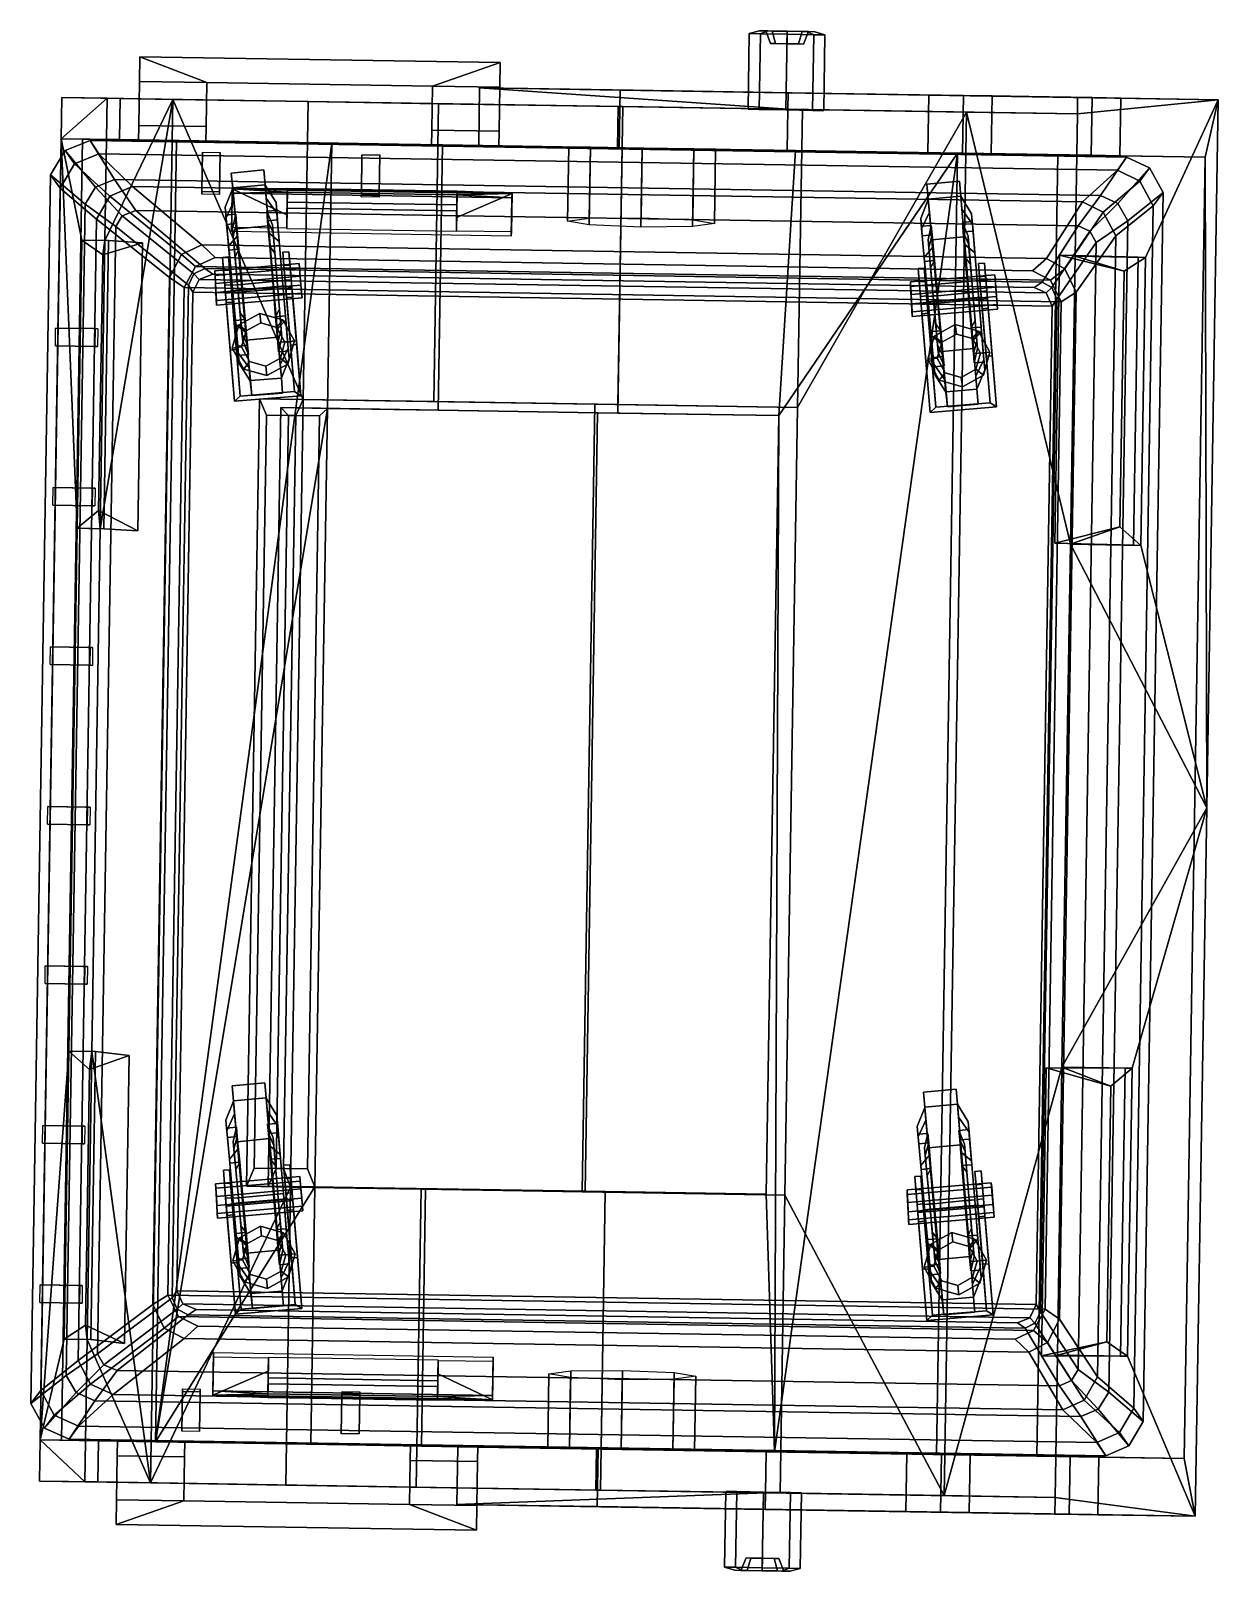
# Model space of a CAD drawing. Extents: x -1.33 to 1.29, y -1.7 to 1.69.
import ezdxf

# ---------------------------------------------------------------- set-up
doc = ezdxf.new("R2010")
doc.units = 0

msp = doc.modelspace()

# ---------------------------------------------------------------- linework, layer by layer
for points in [[(0.2792, 1.5178, 3.3137), (0.2819, 1.6845, 3.3137), (0.2574, 1.6849, 3.2548), (0.2548, 1.5182, 3.2548)], [(0.2548, 1.5182, 3.2548), (0.2574, 1.6849, 3.2548), (0.2819, 1.6845, 3.1958), (0.2792, 1.5178, 3.1958)], [(0.2574, 1.6849, 3.2548), (0.2819, 1.6845, 3.3137), (0.298, 1.6909, 3.2977), (0.2802, 1.6912, 3.2548)], [(0.2819, 1.6845, 3.1958), (0.2574, 1.6849, 3.2548), (0.2802, 1.6912, 3.2548), (0.298, 1.6909, 3.2118)], [(0.3381, 1.5169, 3.3381), (0.3408, 1.6835, 3.3381), (0.2819, 1.6845, 3.3137), (0.2792, 1.5178, 3.3137)], [(0.2792, 1.5178, 3.1958), (0.2819, 1.6845, 3.1958), (0.3408, 1.6835, 3.1714), (0.3381, 1.5169, 3.1714)], [(0.298, 1.6909, 3.2118), (0.2802, 1.6912, 3.2548), (0.2938, 1.6909, 3.2548), (0.3076, 1.6907, 3.2215)], [(0.2802, 1.6912, 3.2548), (0.298, 1.6909, 3.2977), (0.3076, 1.6907, 3.288), (0.2938, 1.6909, 3.2548)], [(0.2819, 1.6845, 3.3137), (0.3408, 1.6835, 3.3381), (0.3409, 1.6902, 3.3154), (0.298, 1.6909, 3.2977)], [(0.3408, 1.6835, 3.1714), (0.2819, 1.6845, 3.1958), (0.298, 1.6909, 3.2118), (0.3409, 1.6902, 3.1941)], [(0.2938, 1.6909, 3.2548), (0.3076, 1.6907, 3.288), (0.3149, 1.663, 3.2803), (0.3043, 1.6632, 3.2548)], [(0.3076, 1.6907, 3.2215), (0.2938, 1.6909, 3.2548), (0.3043, 1.6632, 3.2548), (0.3149, 1.663, 3.2292)], [(0.298, 1.6909, 3.2977), (0.3409, 1.6902, 3.3154), (0.3409, 1.6902, 3.3018), (0.3076, 1.6907, 3.288)], [(0.3409, 1.6902, 3.1941), (0.298, 1.6909, 3.2118), (0.3076, 1.6907, 3.2215), (0.3409, 1.6902, 3.2077)], [(0.3076, 1.6907, 3.288), (0.3409, 1.6902, 3.3018), (0.3404, 1.6626, 3.2909), (0.3149, 1.663, 3.2803)], [(0.3409, 1.6902, 3.2077), (0.3076, 1.6907, 3.2215), (0.3149, 1.663, 3.2292), (0.3404, 1.6626, 3.2186)], [(0.3381, 1.5169, 3.1714), (0.3408, 1.6835, 3.1714), (0.3997, 1.6826, 3.1958), (0.397, 1.5159, 3.1958)], [(0.397, 1.5159, 3.3137), (0.3997, 1.6826, 3.3137), (0.3408, 1.6835, 3.3381), (0.3381, 1.5169, 3.3381)], [(0.3742, 1.6897, 3.2215), (0.3409, 1.6902, 3.2077), (0.3404, 1.6626, 3.2186), (0.366, 1.6622, 3.2292)], [(0.3409, 1.6902, 3.3018), (0.3742, 1.6897, 3.288), (0.366, 1.6622, 3.2803), (0.3404, 1.6626, 3.2909)], [(0.3997, 1.6826, 3.1958), (0.3408, 1.6835, 3.1714), (0.3409, 1.6902, 3.1941), (0.3838, 1.6895, 3.2118)], [(0.3408, 1.6835, 3.3381), (0.3997, 1.6826, 3.3137), (0.3838, 1.6895, 3.2977), (0.3409, 1.6902, 3.3154)], [(0.3409, 1.6902, 3.3154), (0.3838, 1.6895, 3.2977), (0.3742, 1.6897, 3.288), (0.3409, 1.6902, 3.3018)], [(0.3838, 1.6895, 3.2118), (0.3409, 1.6902, 3.1941), (0.3409, 1.6902, 3.2077), (0.3742, 1.6897, 3.2215)], [(0.3742, 1.6897, 3.288), (0.3879, 1.6894, 3.2548), (0.3766, 1.662, 3.2548), (0.366, 1.6622, 3.2803)], [(0.3879, 1.6894, 3.2548), (0.3742, 1.6897, 3.2215), (0.366, 1.6622, 3.2292), (0.3766, 1.662, 3.2548)], [(0.3838, 1.6895, 3.2977), (0.4016, 1.6892, 3.2548), (0.3879, 1.6894, 3.2548), (0.3742, 1.6897, 3.288)], [(0.4016, 1.6892, 3.2548), (0.3838, 1.6895, 3.2118), (0.3742, 1.6897, 3.2215), (0.3879, 1.6894, 3.2548)], [(0.4241, 1.6822, 3.2548), (0.3997, 1.6826, 3.1958), (0.3838, 1.6895, 3.2118), (0.4016, 1.6892, 3.2548)], [(0.3997, 1.6826, 3.3137), (0.4241, 1.6822, 3.2548), (0.4016, 1.6892, 3.2548), (0.3838, 1.6895, 3.2977)], [(0.397, 1.5159, 3.1958), (0.3997, 1.6826, 3.1958), (0.4241, 1.6822, 3.2548), (0.4214, 1.5155, 3.2548)], [(0.4214, 1.5155, 3.2548), (0.4241, 1.6822, 3.2548), (0.3997, 1.6826, 3.3137), (0.397, 1.5159, 3.3137)], [(-1.0849, 1.634, 2.5061), (-0.9374, 1.5774, 2.5061), (-1.0858, 1.5798, 2.5061)], [(-0.9374, 1.5774, 2.5827), (-1.0849, 1.634, 2.5827), (-1.0858, 1.5798, 2.5827)], [(-1.0858, 1.5798, 2.5827), (-1.0849, 1.634, 2.5827), (-1.0849, 1.634, 2.5061), (-1.0858, 1.5798, 2.5061)], [(-0.2913, 1.6212, 2.5827), (-0.2913, 1.6212, 2.5061), (-1.0849, 1.634, 2.5061), (-1.0849, 1.634, 2.5827)], [(-0.9374, 1.5774, 2.5061), (-1.0849, 1.634, 2.5061), (-0.2913, 1.6212, 2.5061), (-0.4406, 1.5694, 2.5061)], [(-1.0849, 1.634, 2.5827), (-0.9374, 1.5774, 2.5827), (-0.4406, 1.5694, 2.5827), (-0.2913, 1.6212, 2.5827)], [(0.3043, 1.6632, 3.2548), (0.3149, 1.663, 3.2803), (0.3404, 1.6626, 3.2909)], [(0.3404, 1.6626, 3.2186), (0.3149, 1.663, 3.2292), (0.3043, 1.6632, 3.2548)], [(0.3043, 1.6632, 3.2548), (0.3404, 1.6626, 3.2909), (0.3766, 1.662, 3.2548)], [(0.3766, 1.662, 3.2548), (0.3404, 1.6626, 3.2186), (0.3043, 1.6632, 3.2548)], [(0.3404, 1.6626, 3.2909), (0.366, 1.6622, 3.2803), (0.3766, 1.662, 3.2548)], [(0.3766, 1.662, 3.2548), (0.366, 1.6622, 3.2292), (0.3404, 1.6626, 3.2186)], [(-0.4406, 1.5694, 2.5061), (-0.2913, 1.6212, 2.5061), (-0.2922, 1.567, 2.5061)], [(-0.2913, 1.6212, 2.5827), (-0.4406, 1.5694, 2.5827), (-0.2922, 1.567, 2.5827)], [(-0.2922, 1.567, 2.5061), (-0.2913, 1.6212, 2.5061), (-0.2913, 1.6212, 2.5827), (-0.2922, 1.567, 2.5827)], [(-0.9374, 1.5774, 2.5061), (-0.939, 1.4802, 2.6942), (-1.0874, 1.4826, 2.6942), (-1.0858, 1.5798, 2.5061)], [(-0.939, 1.4802, 2.7708), (-0.9374, 1.5774, 2.5827), (-1.0858, 1.5798, 2.5827), (-1.0874, 1.4826, 2.7708)], [(-1.0874, 1.4826, 2.7708), (-1.0858, 1.5798, 2.5827), (-1.0858, 1.5798, 2.5061), (-1.0874, 1.4826, 2.6942)], [(-0.9374, 1.5774, 2.5827), (-0.939, 1.4802, 2.7708), (-0.939, 1.4802, 2.6942), (-0.9374, 1.5774, 2.5061)], [(-0.9374, 1.5774, 2.5827), (-0.9374, 1.5774, 2.5061), (-0.4406, 1.5694, 2.5061), (-0.4406, 1.5694, 2.5827)], [(-0.4421, 1.4722, 2.7708), (-0.4406, 1.5694, 2.5827), (-0.4406, 1.5694, 2.5061), (-0.4421, 1.4722, 2.6942)], [(-0.4421, 1.4722, 2.6942), (-0.4406, 1.5694, 2.5061), (-0.2922, 1.567, 2.5061), (-0.2937, 1.4698, 2.6942)], [(-0.4406, 1.5694, 2.5827), (-0.4421, 1.4722, 2.7708), (-0.2937, 1.4698, 2.7708), (-0.2922, 1.567, 2.5827)], [(0.3411, 1.4276, 2.4328), (0.3426, 1.5182, 2.4328), (-0.3366, 1.5657, 1.7453), (-0.3386, 1.4386, 1.7453)], [(-0.3386, 1.4386, 1.7453), (-0.3366, 1.5657, 1.7453), (-0.027, 1.5607, 1.4392), (-0.0291, 1.4336, 1.4392)], [(0.3426, 1.5182, 2.4328), (0.3432, 1.5547, 2.4328), (-0.3366, 1.5657, 1.7453)], [(-0.3366, 1.5657, 1.7453), (-0.2307, 1.564, 1.7487), (-0.0097, 1.5604, 1.5301), (-0.027, 1.5607, 1.4392)], [(0.3432, 1.5547, 2.4328), (0.0014, 1.5602, 1.9835), (-0.2307, 1.564, 1.7487), (-0.3366, 1.5657, 1.7453)], [(-0.2937, 1.4698, 2.6942), (-0.2922, 1.567, 2.5061), (-0.2922, 1.567, 2.5827), (-0.2937, 1.4698, 2.7708)], [(0.2224, 1.5567, 1.7649), (-0.0097, 1.5604, 1.5301), (-0.2307, 1.564, 1.7487), (0.0014, 1.5602, 1.9835)], [(-1.258, 1.4534, 2.9397), (-1.2565, 1.544, 2.9397), (-1.1281, 1.5419, 2.8091), (-1.1296, 1.4513, 2.8091)], [(-1.1572, 1.5424, 3.1535), (-1.2565, 1.544, 2.9397), (-1.258, 1.4534, 2.9397)], [(-1.1572, 1.5424, 3.1535), (-1.258, 1.4534, 2.9397), (-1.2126, 1.2297, 3.0452), (-1.1623, 1.2289, 3.1535)], [(-1.1281, 1.5419, 2.8091), (-1.2565, 1.544, 2.9397), (-1.1572, 1.5424, 3.1535), (-1.0121, 1.54, 3.1568)], [(-1.1911, -0.558, 3.1535), (-1.0613, -1.5088, 3.1568), (-1.0121, 1.54, 3.1568), (-1.1725, 0.594, 3.1535)], [(-1.0121, 1.54, 3.1568), (-1.1623, 1.2289, 3.1535), (-1.1725, 0.594, 3.1535)], [(-1.1623, 1.2289, 3.1535), (-1.0121, 1.54, 3.1568), (-1.1572, 1.5424, 3.1535)], [(-1.1296, 1.4513, 2.8091), (-1.1281, 1.5419, 2.8091), (-0.0315, 1.5242, 2.8014), (-0.033, 1.4336, 2.8014)], [(-0.0315, 1.5242, 2.8014), (-1.1281, 1.5419, 2.8091), (-1.0121, 1.54, 3.1568), (-0.7144, 1.5352, 3.2834)], [(-0.725, 0.8786, 3.2834), (-1.0121, 1.54, 3.1568), (-1.0613, -1.5088, 3.1568), (-0.753, -0.8569, 3.2834)], [(-0.725, 0.8786, 3.2834), (-0.7144, 1.5352, 3.2834), (-1.0121, 1.54, 3.1568)], [(-0.4376, 0.8739, 3.3996), (-0.427, 1.5306, 3.3996), (-0.7144, 1.5352, 3.2834), (-0.725, 0.8786, 3.2834)], [(-0.427, 1.5306, 3.3996), (-0.0315, 1.5242, 2.8014), (-0.7144, 1.5352, 3.2834)], [(-0.032, 0.8674, 3.4609), (-0.0214, 1.524, 3.4609), (-0.427, 1.5306, 3.3996), (-0.4376, 0.8739, 3.3996)], [(-0.0315, 1.5242, 2.8014), (-0.427, 1.5306, 3.3996), (-0.0214, 1.524, 3.4609)], [(0.6527, 1.5497, 2.1267), (0.6506, 1.4226, 2.1267), (-0.0291, 1.4336, 1.4392), (-0.027, 1.5607, 1.4392)], [(0.2224, 1.5567, 1.7649), (0.6527, 1.5497, 2.1267), (-0.027, 1.5607, 1.4392), (-0.0097, 1.5604, 1.5301)], [(0.6527, 1.5497, 2.1267), (0.2224, 1.5567, 1.7649), (0.0014, 1.5602, 1.9835), (0.3432, 1.5547, 2.4328)], [(0.3432, 1.5547, 2.4328), (0.3426, 1.5182, 2.4328), (0.9802, 1.5079, 3.0778), (0.9808, 1.5444, 3.0778)], [(0.729, 1.5485, 2.4204), (0.3432, 1.5547, 2.4328), (0.9808, 1.5444, 3.0778), (1.0126, 1.5439, 2.7072)], [(0.7924, 1.5475, 2.3577), (0.6527, 1.5497, 2.1267), (0.3432, 1.5547, 2.4328), (0.729, 1.5485, 2.4204)], [(0.6506, 1.4226, 2.1267), (0.6527, 1.5497, 2.1267), (1.2903, 1.5394, 2.7717), (1.2617, 1.4128, 2.7448)], [(0.6527, 1.5497, 2.1267), (0.7924, 1.5475, 2.3577), (1.076, 1.5429, 2.6445), (1.2903, 1.5394, 2.7717)], [(0.7269, 1.4214, 2.4204), (0.729, 1.5485, 2.4204), (1.0126, 1.5439, 2.7072), (1.0105, 1.4168, 2.7072)], [(0.7904, 1.4204, 2.3577), (0.7924, 1.5475, 2.3577), (0.729, 1.5485, 2.4204), (0.7269, 1.4214, 2.4204)], [(0.7924, 1.5475, 2.3577), (0.7904, 1.4204, 2.3577), (1.074, 1.4158, 2.6445), (1.076, 1.5429, 2.6445)], [(1.2903, 1.5394, 2.7717), (0.9802, 1.5079, 3.0778), (0.9752, 1.1944, 3.0778), (1.1299, 1.1919, 2.9248)], [(1.2903, 1.5394, 2.7717), (0.9808, 1.5444, 3.0778), (0.9802, 1.5079, 3.0778)], [(1.2903, 1.5394, 2.7717), (1.076, 1.5429, 2.6445), (1.0126, 1.5439, 2.7072), (0.9808, 1.5444, 3.0778)], [(1.076, 1.5429, 2.6445), (1.074, 1.4158, 2.6445), (1.0105, 1.4168, 2.7072), (1.0126, 1.5439, 2.7072)], [(1.2651, -0.0215, 2.7717), (1.2903, 1.5394, 2.7717), (1.1299, 1.1919, 2.9248), (1.1197, 0.557, 2.9248)], [(1.2617, 1.4128, 2.7448), (1.2903, 1.5394, 2.7717), (1.2651, -0.0215, 2.7717)], [(-0.0315, 1.5242, 2.8014), (0.3426, 1.5182, 2.4328), (0.3411, 1.4276, 2.4328), (-0.033, 1.4336, 2.8014)], [(0.3746, 1.5176, 3.4006), (-0.0214, 1.524, 3.4609), (-0.032, 0.8674, 3.4609), (0.364, 0.861, 3.4006)], [(0.7363, 1.5118, 3.2569), (-0.0315, 1.5242, 2.8014), (-0.0214, 1.524, 3.4609), (0.3746, 1.5176, 3.4006)], [(-0.0315, 1.5242, 2.8014), (0.7363, 1.5118, 3.2569), (0.9802, 1.5079, 3.0778), (0.3426, 1.5182, 2.4328)], [(0.6871, -1.537, 3.2569), (0.7363, 1.5118, 3.2569), (0.364, 0.861, 3.4006), (0.336, -0.8745, 3.4006)], [(0.3746, 1.5176, 3.4006), (0.364, 0.861, 3.4006), (0.7363, 1.5118, 3.2569)], [(0.9463, -0.5925, 3.0778), (0.9649, 0.5595, 3.0778), (0.7363, 1.5118, 3.2569), (0.6871, -1.537, 3.2569)], [(0.9802, 1.5079, 3.0778), (0.7363, 1.5118, 3.2569), (0.9649, 0.5595, 3.0778), (0.9752, 1.1944, 3.0778)], [(-0.939, 1.4802, 2.6942), (-0.9396, 1.4456, 2.6942), (-1.0879, 1.448, 2.6942), (-1.0874, 1.4826, 2.6942)], [(-0.9396, 1.4456, 2.7708), (-0.939, 1.4802, 2.7708), (-1.0874, 1.4826, 2.7708), (-1.0879, 1.448, 2.7708)], [(-1.0879, 1.448, 2.7708), (-1.0874, 1.4826, 2.7708), (-1.0874, 1.4826, 2.6942), (-1.0879, 1.448, 2.6942)], [(-0.939, 1.4802, 2.7708), (-0.9396, 1.4456, 2.7708), (-0.9396, 1.4456, 2.6942), (-0.939, 1.4802, 2.6942)], [(-0.4427, 1.4376, 2.6942), (-0.4421, 1.4722, 2.6942), (-0.2937, 1.4698, 2.6942), (-0.2943, 1.4352, 2.6942)], [(-0.4427, 1.4376, 2.7708), (-0.4421, 1.4722, 2.7708), (-0.4421, 1.4722, 2.6942), (-0.4427, 1.4376, 2.6942)], [(-0.4421, 1.4722, 2.7708), (-0.4427, 1.4376, 2.7708), (-0.2943, 1.4352, 2.7708), (-0.2937, 1.4698, 2.7708)], [(-0.2943, 1.4352, 2.6942), (-0.2937, 1.4698, 2.6942), (-0.2937, 1.4698, 2.7708), (-0.2943, 1.4352, 2.7708)], [(-1.2228, 0.5948, 3.0452), (-1.258, 1.4534, 2.9397), (-1.3043, -1.4143, 2.9397), (-1.2414, -0.5572, 3.0452)], [(-1.2579, -1.4144, 2.9436), (-1.3043, -1.4143, 2.9397), (-1.258, 1.4534, 2.9397), (-1.2116, 1.4521, 2.9436)], [(-1.2815, 1.3741, 2.6416), (-1.2815, 1.3741, 2.8234), (-1.2496, 1.4275, 2.8234), (-1.2496, 1.4275, 2.6416)], [(-1.2057, 1.3093, 2.8234), (-1.1827, 1.3466, 2.8234), (-1.2496, 1.4275, 2.8234), (-1.2815, 1.3741, 2.8234)], [(-1.2604, 1.3444, 2.6416), (-1.2815, 1.3741, 2.6416), (-1.2496, 1.4275, 2.6416), (-1.2291, 1.3978, 2.6416)], [(-1.258, 1.4534, 2.9397), (-1.1296, 1.4513, 2.8091), (-1.2116, 1.4521, 2.9436)], [(-1.258, 1.4534, 2.9397), (-1.2228, 0.5948, 3.0452), (-1.2126, 1.2297, 3.0452)], [(-1.0506, -1.4183, 3.1196), (-1.2579, -1.4144, 2.9436), (-1.2116, 1.4521, 2.9436), (-1.0043, 1.4493, 3.1196)], [(-1.1948, 1.4497, 2.6416), (-1.1753, 1.4201, 2.6416), (-1.2291, 1.3978, 2.6416), (-1.2496, 1.4275, 2.6416)], [(-1.1948, 1.4497, 2.8234), (-1.1948, 1.4497, 2.6416), (-1.2496, 1.4275, 2.6416), (-1.2496, 1.4275, 2.8234)], [(-1.1948, 1.4497, 2.8234), (-1.2496, 1.4275, 2.8234), (-1.1827, 1.3466, 2.8234), (-1.1407, 1.3632, 2.8234)], [(-1.0043, 1.4493, 3.1196), (-1.2116, 1.4521, 2.9436), (-1.1296, 1.4513, 2.8091)], [(1.0887, 1.4129, 2.6416), (1.0682, 1.3839, 2.6416), (-1.1753, 1.4201, 2.6416), (-1.1948, 1.4497, 2.6416)], [(1.0887, 1.4129, 2.8234), (1.0887, 1.4129, 2.6416), (-1.1948, 1.4497, 2.6416), (-1.1948, 1.4497, 2.8234)], [(1.0887, 1.4129, 2.8234), (-1.1948, 1.4497, 2.8234), (-1.1407, 1.3632, 2.8234), (1.0314, 1.3281, 2.8234)], [(-1.0043, 1.4493, 3.1196), (-1.1296, 1.4513, 2.8091), (-0.033, 1.4336, 2.8014), (-0.6622, 1.4438, 3.2681)], [(-1.0506, -1.4183, 3.1196), (-1.0043, 1.4493, 3.1196), (-0.6622, 1.4438, 3.2681)], [(-1.0506, -1.4183, 3.1196), (-0.6622, 1.4438, 3.2681), (-0.6716, 0.8591, 3.2681)], [(-0.4279, 0.8552, 3.3628), (-0.6716, 0.8591, 3.2681), (-0.6622, 1.4438, 3.2681), (-0.4184, 1.4399, 3.3628)], [(-0.033, 1.4336, 2.8014), (-0.4184, 1.4399, 3.3628), (-0.6622, 1.4438, 3.2681)], [(-0.0323, 0.8488, 3.4226), (-0.4279, 0.8552, 3.3628), (-0.4184, 1.4399, 3.3628), (-0.0228, 1.4335, 3.4226)], [(-0.033, 1.4336, 2.8014), (-0.0228, 1.4335, 3.4226), (-0.4184, 1.4399, 3.3628)], [(0.3411, 1.4276, 2.4328), (-0.3386, 1.4386, 1.7453), (-0.0291, 1.4336, 1.4392), (0.6506, 1.4226, 2.1267)], [(-0.1401, 1.4354, 1.768), (-0.0923, 1.4346, 1.6532), (-0.0951, 1.2636, 1.6532), (-0.1429, 1.2716, 1.768)], [(-0.0923, 1.4346, 1.8827), (-0.1401, 1.4354, 1.768), (-0.1429, 1.2716, 1.768), (-0.0949, 1.2781, 1.8827)], [(0.0188, 1.2588, 1.6065), (-0.0951, 1.2636, 1.6532), (-0.0923, 1.4346, 1.6532), (0.0216, 1.4328, 1.6063)], [(0.0216, 1.4328, 1.9296), (-0.0923, 1.4346, 1.8827), (-0.0949, 1.2781, 1.8827), (0.0191, 1.2792, 1.9294)], [(-0.033, 1.4336, 2.8014), (0.3592, 1.4273, 3.3655), (-0.0228, 1.4335, 3.4226)], [(-0.033, 1.4336, 2.8014), (0.7164, 1.4216, 3.2235), (0.3592, 1.4273, 3.3655)], [(-0.033, 1.4336, 2.8014), (0.3411, 1.4276, 2.4328), (0.9369, 1.418, 3.0288), (0.7164, 1.4216, 3.2235)], [(0.3592, 1.4273, 3.3655), (0.3222, 0.8431, 3.3655), (-0.0323, 0.8488, 3.4226), (-0.0228, 1.4335, 3.4226)], [(0.1327, 1.2599, 1.6532), (0.0188, 1.2588, 1.6065), (0.0216, 1.4328, 1.6063), (0.1354, 1.4309, 1.6532)], [(0.1354, 1.4309, 1.8827), (0.0216, 1.4328, 1.9296), (0.0191, 1.2792, 1.9294), (0.1329, 1.2744, 1.8827)], [(0.1807, 1.2664, 1.768), (0.1327, 1.2599, 1.6532), (0.1354, 1.4309, 1.6532), (0.1832, 1.4302, 1.768)], [(0.1329, 1.2744, 1.8827), (0.1807, 1.2664, 1.768), (0.1832, 1.4302, 1.768), (0.1354, 1.4309, 1.8827)], [(0.7164, 1.4216, 3.2235), (0.3222, 0.8431, 3.3655), (0.3592, 1.4273, 3.3655)], [(0.7904, 1.4204, 2.3577), (0.7269, 1.4214, 2.4204), (0.3411, 1.4276, 2.4328), (0.6506, 1.4226, 2.1267)], [(0.7269, 1.4214, 2.4204), (1.0105, 1.4168, 2.7072), (0.9369, 1.418, 3.0288), (0.3411, 1.4276, 2.4328)], [(-1.2604, 1.3444, 2.8005), (-1.2604, 1.3444, 2.6416), (-1.2291, 1.3978, 2.6416), (-1.2291, 1.3978, 2.8005)], [(-1.1805, 1.2758, 2.7743), (-1.2604, 1.3444, 2.8005), (-1.2291, 1.3978, 2.8005), (-1.1512, 1.3268, 2.7743)], [(-1.1753, 1.4201, 2.8005), (-1.101, 1.348, 2.7743), (-1.1512, 1.3268, 2.7743), (-1.2291, 1.3978, 2.8005)], [(-1.1753, 1.4201, 2.6416), (-1.1753, 1.4201, 2.8005), (-1.2291, 1.3978, 2.8005), (-1.2291, 1.3978, 2.6416)], [(1.0682, 1.3839, 2.8005), (0.9915, 1.3143, 2.7743), (-1.101, 1.348, 2.7743), (-1.1753, 1.4201, 2.8005)], [(1.0682, 1.3839, 2.6416), (1.0682, 1.3839, 2.8005), (-1.1753, 1.4201, 2.8005), (-1.1753, 1.4201, 2.6416)], [(-0.9471, 1.4239, 2.7541), (-0.9485, 1.3368, 2.4853), (-0.9486, 1.331, 2.4853), (-0.9485, 1.3411, 2.7261)], [(-0.9081, 1.4233, 2.7541), (-0.9095, 1.3361, 2.4853), (-0.9485, 1.3368, 2.4853), (-0.9471, 1.4239, 2.7541)], [(-0.9094, 1.3404, 2.7261), (-0.9096, 1.3304, 2.4853), (-0.9095, 1.3361, 2.4853), (-0.9081, 1.4233, 2.7541)], [(-0.5957, 1.4182, 2.7541), (-0.5971, 1.3311, 2.4853), (-0.5972, 1.3253, 2.4853), (-0.597, 1.3354, 2.7261)], [(-0.5566, 1.4176, 2.7541), (-0.558, 1.3305, 2.4853), (-0.5971, 1.3311, 2.4853), (-0.5957, 1.4182, 2.7541)], [(-0.558, 1.3348, 2.7261), (-0.5581, 1.3247, 2.4853), (-0.558, 1.3305, 2.4853), (-0.5566, 1.4176, 2.7541)], [(0.7164, 1.4216, 3.2235), (0.6701, -1.4461, 3.2235), (0.3129, -1.4403, 3.3655)], [(0.3129, -1.4403, 3.3655), (0.3222, 0.8431, 3.3655), (0.7164, 1.4216, 3.2235)], [(0.6506, 1.4226, 2.1267), (1.2617, 1.4128, 2.7448), (1.074, 1.4158, 2.6445), (0.7904, 1.4204, 2.3577)], [(0.8906, -1.4497, 3.0288), (0.6701, -1.4461, 3.2235), (0.7164, 1.4216, 3.2235), (0.9369, 1.418, 3.0288)], [(1.2617, 1.4128, 2.7448), (1.2154, -1.4549, 2.7448), (0.8906, -1.4497, 3.0288), (0.9369, 1.418, 3.0288)], [(1.2617, 1.4128, 2.7448), (0.9369, 1.418, 3.0288), (1.0105, 1.4168, 2.7072), (1.074, 1.4158, 2.6445)], [(1.0314, 1.3281, 2.8234), (1.0692, 1.3106, 2.8234), (1.1388, 1.389, 2.8234), (1.0887, 1.4129, 2.8234)], [(1.0682, 1.3839, 2.6416), (1.0887, 1.4129, 2.6416), (1.1388, 1.389, 2.6416), (1.1174, 1.36, 2.6416)], [(1.0887, 1.4129, 2.6416), (1.0887, 1.4129, 2.8234), (1.1388, 1.389, 2.8234), (1.1388, 1.389, 2.6416)], [(1.2154, -1.4549, 2.7448), (1.2617, 1.4128, 2.7448), (1.2651, -0.0215, 2.7717), (1.2399, -1.5825, 2.7717)], [(-1.3252, -1.3342, 2.8234), (-1.2473, -1.2719, 2.8234), (-1.2057, 1.3093, 2.8234), (-1.2815, 1.3741, 2.8234)], [(-1.3252, -1.3342, 2.6416), (-1.2815, 1.3741, 2.6416), (-1.2604, 1.3444, 2.6416), (-1.3032, -1.3052, 2.6416)], [(-1.3252, -1.3342, 2.8234), (-1.2815, 1.3741, 2.8234), (-1.2815, 1.3741, 2.6416), (-1.3252, -1.3342, 2.6416)], [(-1.1407, 1.3632, 2.8942), (-1.1827, 1.3466, 2.8942), (-1.1236, 1.2831, 2.8942), (-1.094, 1.295, 2.8942)], [(-1.1407, 1.3632, 2.8942), (-1.1407, 1.3632, 2.8234), (-1.1827, 1.3466, 2.8234), (-1.1827, 1.3466, 2.8942)], [(1.0314, 1.3281, 2.8942), (-1.1407, 1.3632, 2.8942), (-1.094, 1.295, 2.8942), (0.9822, 1.2615, 2.8942)], [(1.0314, 1.3281, 2.8942), (1.0314, 1.3281, 2.8234), (-1.1407, 1.3632, 2.8234), (-1.1407, 1.3632, 2.8942)], [(-0.8116, 1.3846, 0.2744), (-0.8089, 1.3517, 0.1511), (-0.8805, 1.3449, 0.1511), (-0.8835, 1.3778, 0.2744)], [(-0.8089, 1.3517, 0.3978), (-0.8116, 1.3846, 0.2744), (-0.8835, 1.3778, 0.2744), (-0.8805, 1.3449, 0.3978)], [(-0.8779, 1.316, 0.383), (-0.8805, 1.3449, 0.3978), (-0.8835, 1.3778, 0.2744), (-0.8805, 1.3444, 0.2744)], [(-0.8805, 1.3444, 0.2744), (-0.8835, 1.3778, 0.2744), (-0.8805, 1.3449, 0.1511), (-0.8779, 1.316, 0.1659)], [(-0.8088, 1.3512, 0.2744), (-0.8064, 1.3227, 0.1659), (-0.8089, 1.3517, 0.1511), (-0.8116, 1.3846, 0.2744)], [(-0.8064, 1.3227, 0.383), (-0.8088, 1.3512, 0.2744), (-0.8116, 1.3846, 0.2744), (-0.8089, 1.3517, 0.3978)], [(0.7206, 1.3599, 0.2744), (0.7234, 1.3269, 0.1511), (0.6517, 1.3202, 0.1511), (0.6487, 1.3531, 0.2744)], [(0.7234, 1.3269, 0.3978), (0.7206, 1.3599, 0.2744), (0.6487, 1.3531, 0.2744), (0.6517, 1.3202, 0.3978)], [(0.7234, 1.3264, 0.2744), (0.7258, 1.298, 0.1659), (0.7234, 1.3269, 0.1511), (0.7206, 1.3599, 0.2744)], [(0.7258, 1.298, 0.383), (0.7234, 1.3264, 0.2744), (0.7206, 1.3599, 0.2744), (0.7234, 1.3269, 0.3978)], [(0.9915, 1.3143, 2.7743), (1.0682, 1.3839, 2.8005), (1.1174, 1.36, 2.8005), (1.0373, 1.2915, 2.7743)], [(1.147, 1.3055, 2.8005), (1.0649, 1.2395, 2.7743), (1.0373, 1.2915, 2.7743), (1.1174, 1.36, 2.8005)], [(1.0682, 1.3839, 2.8005), (1.0682, 1.3839, 2.6416), (1.1174, 1.36, 2.6416), (1.1174, 1.36, 2.8005)], [(1.169, 1.3345, 2.8234), (1.1388, 1.389, 2.8234), (1.0692, 1.3106, 2.8234), (1.0911, 1.2723, 2.8234)], [(1.169, 1.3345, 2.6416), (1.147, 1.3055, 2.6416), (1.1174, 1.36, 2.6416), (1.1388, 1.389, 2.6416)], [(1.147, 1.3055, 2.6416), (1.147, 1.3055, 2.8005), (1.1174, 1.36, 2.8005), (1.1174, 1.36, 2.6416)], [(1.169, 1.3345, 2.8234), (1.169, 1.3345, 2.6416), (1.1388, 1.389, 2.6416), (1.1388, 1.389, 2.8234)], [(-1.3032, -1.3052, 2.8005), (-1.2604, 1.3444, 2.8005), (-1.1805, 1.2758, 2.7743), (-1.221, -1.2392, 2.7743)], [(-1.3032, -1.3052, 2.6416), (-1.2604, 1.3444, 2.6416), (-1.2604, 1.3444, 2.8005), (-1.3032, -1.3052, 2.8005)], [(-1.1379, 1.2596, 2.8942), (-1.1236, 1.2831, 2.8942), (-1.1827, 1.3466, 2.8942), (-1.2057, 1.3093, 2.8942)], [(-1.2057, 1.3093, 2.8234), (-1.2057, 1.3093, 2.8942), (-1.1827, 1.3466, 2.8942), (-1.1827, 1.3466, 2.8234)], [(-1.1512, 1.3268, 2.6709), (-0.9935, 1.1983, 0.6959), (-1.0195, 1.1472, 0.6959), (-1.1805, 1.2758, 2.6709)], [(-1.1805, 1.2758, 2.6709), (-1.1805, 1.2758, 2.7743), (-1.1512, 1.3268, 2.7743), (-1.1512, 1.3268, 2.6709)], [(-1.101, 1.348, 2.6709), (-0.9488, 1.2196, 0.6959), (-0.9935, 1.1983, 0.6959), (-1.1512, 1.3268, 2.6709)], [(-1.101, 1.348, 2.7743), (-1.101, 1.348, 2.6709), (-1.1512, 1.3268, 2.6709), (-1.1512, 1.3268, 2.7743)], [(0.9915, 1.3143, 2.6709), (0.912, 1.1896, 0.6959), (-0.9488, 1.2196, 0.6959), (-1.101, 1.348, 2.6709)], [(0.9915, 1.3143, 2.7743), (0.9915, 1.3143, 2.6709), (-1.101, 1.348, 2.6709), (-1.101, 1.348, 2.7743)], [(-0.9486, 1.331, 2.4853), (-0.9485, 1.3368, 2.4853), (-0.9095, 1.3361, 2.4853), (-0.9096, 1.3304, 2.4853)], [(-0.8951, 1.2792, 0.3613), (-0.8779, 1.316, 0.383), (-0.8805, 1.3444, 0.2744), (-0.8972, 1.3022, 0.2744)], [(-0.8972, 1.3022, 0.2744), (-0.8805, 1.3444, 0.2744), (-0.8779, 1.316, 0.1659), (-0.8951, 1.2792, 0.1876)], [(-0.8813, 1.3429, 1.3207), (-0.8814, 1.333, 1.1263), (-0.8828, 1.2487, 1.1263), (-0.8826, 1.2587, 1.3203)], [(-0.2667, 1.2388, 1.1263), (-0.8828, 1.2487, 1.1263), (-0.8814, 1.333, 1.1263), (-0.2653, 1.323, 1.1263)], [(-0.761, 1.2857, 1.4834), (-0.8813, 1.3429, 1.3207), (-0.8826, 1.2587, 1.3203), (-0.7615, 1.2567, 1.4834)], [(-0.8813, 1.3429, 1.3207), (-0.7602, 1.3355, 1.2329), (-0.8814, 1.333, 1.1263)], [(-0.3864, 1.3295, 1.2329), (-0.2653, 1.323, 1.1263), (-0.8814, 1.333, 1.1263), (-0.7602, 1.3355, 1.2329)], [(-0.761, 1.2857, 1.4834), (-0.7601, 1.3439, 1.369), (-0.8813, 1.3429, 1.3207)], [(-0.7601, 1.3439, 1.369), (-0.7601, 1.3401, 1.3066), (-0.8813, 1.3429, 1.3207)], [(-0.8813, 1.3429, 1.3207), (-0.7601, 1.3401, 1.3066), (-0.7602, 1.3355, 1.2329)], [(-0.8089, 1.3517, 0.1511), (-0.8013, 1.2617, 0.0608), (-0.8724, 1.255, 0.0608), (-0.8805, 1.3449, 0.1511)], [(-0.8013, 1.2617, 0.4881), (-0.8089, 1.3517, 0.3978), (-0.8805, 1.3449, 0.3978), (-0.8724, 1.255, 0.4881)], [(-0.8779, 1.316, 0.1659), (-0.8805, 1.3449, 0.1511), (-0.8724, 1.255, 0.0608), (-0.8709, 1.2383, 0.0864)], [(-0.8709, 1.2383, 0.4624), (-0.8724, 1.255, 0.4881), (-0.8805, 1.3449, 0.3978), (-0.8779, 1.316, 0.383)], [(-0.7999, 1.245, 0.4624), (-0.8064, 1.3227, 0.383), (-0.8089, 1.3517, 0.3978), (-0.8013, 1.2617, 0.4881)], [(-0.8064, 1.3227, 0.1659), (-0.7999, 1.245, 0.0864), (-0.8013, 1.2617, 0.0608), (-0.8089, 1.3517, 0.1511)], [(-0.785, 1.3125, 0.2744), (-0.7831, 1.2895, 0.1876), (-0.8064, 1.3227, 0.1659), (-0.8088, 1.3512, 0.2744)], [(-0.7831, 1.2895, 0.3613), (-0.785, 1.3125, 0.2744), (-0.8088, 1.3512, 0.2744), (-0.8064, 1.3227, 0.383)], [(-0.761, 1.2857, 1.4834), (-0.7615, 1.2567, 1.4834), (-0.7606, 1.3135, 1.3771), (-0.7601, 1.3439, 1.369)], [(-0.7615, 1.2556, 1.3054), (-0.7602, 1.3355, 1.2329), (-0.7601, 1.3401, 1.3066), (-0.7608, 1.3006, 1.3247)], [(-0.7602, 1.3355, 1.2329), (-0.7615, 1.2556, 1.3054), (-0.3876, 1.2496, 1.3054), (-0.3864, 1.3295, 1.2329)], [(-0.7608, 1.3006, 1.3247), (-0.7601, 1.3401, 1.3066), (-0.3863, 1.334, 1.3066), (-0.3869, 1.2946, 1.3247)], [(-0.7606, 1.3135, 1.3771), (-0.3867, 1.3074, 1.3771), (-0.3862, 1.3379, 1.369), (-0.7601, 1.3439, 1.369)], [(-0.3862, 1.3379, 1.369), (-0.3863, 1.334, 1.3066), (-0.7601, 1.3401, 1.3066), (-0.7601, 1.3439, 1.369)], [(-0.5972, 1.3253, 2.4853), (-0.5971, 1.3311, 2.4853), (-0.558, 1.3305, 2.4853), (-0.5581, 1.3247, 2.4853)], [(-0.3876, 1.2507, 1.4834), (-0.3872, 1.2797, 1.4834), (-0.3862, 1.3379, 1.369), (-0.3867, 1.3074, 1.3771)], [(-0.3864, 1.3295, 1.2329), (-0.3876, 1.2496, 1.3054), (-0.3869, 1.2946, 1.3247), (-0.3863, 1.334, 1.3066)], [(-0.3876, 1.2507, 1.4834), (-0.2665, 1.2487, 1.3203), (-0.2651, 1.3329, 1.3207), (-0.3872, 1.2797, 1.4834)], [(-0.3872, 1.2797, 1.4834), (-0.2651, 1.3329, 1.3207), (-0.3862, 1.3379, 1.369)], [(-0.3863, 1.334, 1.3066), (-0.2651, 1.3329, 1.3207), (-0.3864, 1.3295, 1.2329)], [(-0.3864, 1.3295, 1.2329), (-0.2651, 1.3329, 1.3207), (-0.2653, 1.323, 1.1263)], [(-0.3862, 1.3379, 1.369), (-0.2651, 1.3329, 1.3207), (-0.3863, 1.334, 1.3066)], [(-0.2665, 1.2487, 1.3203), (-0.2667, 1.2388, 1.1263), (-0.2653, 1.323, 1.1263), (-0.2651, 1.3329, 1.3207)], [(0.6543, 1.2912, 0.383), (0.6517, 1.3202, 0.3978), (0.6487, 1.3531, 0.2744), (0.6517, 1.3197, 0.2744)], [(0.6517, 1.3197, 0.2744), (0.6487, 1.3531, 0.2744), (0.6517, 1.3202, 0.1511), (0.6543, 1.2912, 0.1659)], [(0.7234, 1.3269, 0.1511), (0.7309, 1.237, 0.0608), (0.6599, 1.2303, 0.0608), (0.6517, 1.3202, 0.1511)], [(0.7309, 1.237, 0.4881), (0.7234, 1.3269, 0.3978), (0.6517, 1.3202, 0.3978), (0.6599, 1.2303, 0.4881)], [(0.7323, 1.2202, 0.4624), (0.7258, 1.298, 0.383), (0.7234, 1.3269, 0.3978), (0.7309, 1.237, 0.4881)], [(0.7258, 1.298, 0.1659), (0.7323, 1.2202, 0.0864), (0.7309, 1.237, 0.0608), (0.7234, 1.3269, 0.1511)], [(0.7472, 1.2878, 0.2744), (0.7491, 1.2647, 0.1876), (0.7258, 1.298, 0.1659), (0.7234, 1.3264, 0.2744)], [(0.7491, 1.2647, 0.3613), (0.7472, 1.2878, 0.2744), (0.7234, 1.3264, 0.2744), (0.7258, 1.298, 0.383)], [(0.9822, 1.2615, 2.8942), (1.0079, 1.2493, 2.8942), (1.0692, 1.3106, 2.8942), (1.0314, 1.3281, 2.8942)], [(1.0314, 1.3281, 2.8234), (1.0314, 1.3281, 2.8942), (1.0692, 1.3106, 2.8942), (1.0692, 1.3106, 2.8234)], [(1.0495, -1.309, 2.8234), (1.1253, -1.3737, 2.8234), (1.169, 1.3345, 2.8234), (1.0911, 1.2723, 2.8234)], [(1.1042, -1.3441, 2.6416), (1.147, 1.3055, 2.6416), (1.169, 1.3345, 2.6416), (1.1253, -1.3737, 2.6416)], [(1.1253, -1.3737, 2.6416), (1.169, 1.3345, 2.6416), (1.169, 1.3345, 2.8234), (1.1253, -1.3737, 2.8234)], [(-1.2473, -1.2719, 2.8942), (-1.178, -1.2244, 2.8942), (-1.1379, 1.2596, 2.8942), (-1.2057, 1.3093, 2.8942)], [(-1.2473, -1.2719, 2.8942), (-1.2057, 1.3093, 2.8942), (-1.2057, 1.3093, 2.8234), (-1.2473, -1.2719, 2.8234)], [(-1.094, 1.295, 2.8942), (-1.1236, 1.2831, 2.8942), (-0.9663, 1.1557, 0.6932), (-0.9415, 1.1673, 0.6913)], [(0.9822, 1.2615, 2.8942), (-1.094, 1.295, 2.8942), (-0.9415, 1.1673, 0.6913), (0.9024, 1.1375, 0.6912)], [(-0.8938, 1.2643, 0.3526), (-0.8951, 1.2792, 0.3613), (-0.8972, 1.3022, 0.2744), (-0.8957, 1.285, 0.2744)], [(-0.8957, 1.285, 0.2744), (-0.8972, 1.3022, 0.2744), (-0.8951, 1.2792, 0.1876), (-0.8938, 1.2643, 0.1963)], [(-0.8951, 1.2792, 0.1876), (-0.8779, 1.316, 0.1659), (-0.8709, 1.2383, 0.0864), (-0.8894, 1.2163, 0.124)], [(-0.8894, 1.2163, 0.4248), (-0.8709, 1.2383, 0.4624), (-0.8779, 1.316, 0.383), (-0.8951, 1.2792, 0.3613)], [(-0.7778, 1.2265, 0.4248), (-0.7831, 1.2895, 0.3613), (-0.8064, 1.3227, 0.383), (-0.7999, 1.245, 0.4624)], [(-0.7831, 1.2895, 0.1876), (-0.7778, 1.2265, 0.124), (-0.7999, 1.245, 0.0864), (-0.8064, 1.3227, 0.1659)], [(-0.8054, 1.2935, 0.2744), (-0.8036, 1.2727, 0.1963), (-0.7819, 1.2746, 0.1963), (-0.7836, 1.2953, 0.2744)], [(-0.8036, 1.2727, 0.3526), (-0.8054, 1.2935, 0.2744), (-0.7836, 1.2953, 0.2744), (-0.7819, 1.2746, 0.3526)], [(-0.7915, 1.2468, 0.337), (-0.7929, 1.2634, 0.2744), (-0.8054, 1.2935, 0.2744), (-0.8036, 1.2727, 0.3526)], [(-0.7929, 1.2634, 0.2744), (-0.7915, 1.2468, 0.2119), (-0.8036, 1.2727, 0.1963), (-0.8054, 1.2935, 0.2744)], [(-0.7836, 1.2953, 0.2744), (-0.7819, 1.2746, 0.1963), (-0.7831, 1.2895, 0.1876), (-0.785, 1.3125, 0.2744)], [(-0.7819, 1.2746, 0.3526), (-0.7836, 1.2953, 0.2744), (-0.785, 1.3125, 0.2744), (-0.7831, 1.2895, 0.3613)], [(-0.7615, 1.2567, 1.4834), (-0.7615, 1.2567, 1.3427), (-0.7608, 1.3006, 1.3247), (-0.7606, 1.3135, 1.3771)], [(-0.7615, 1.2556, 1.3054), (-0.7608, 1.3006, 1.3247), (-0.7615, 1.2567, 1.3427)], [(-0.3867, 1.3074, 1.3771), (-0.7606, 1.3135, 1.3771), (-0.7608, 1.3006, 1.3247), (-0.3869, 1.2946, 1.3247)], [(-0.3869, 1.2946, 1.3247), (-0.3876, 1.2507, 1.3427), (-0.3876, 1.2507, 1.4834), (-0.3867, 1.3074, 1.3771)], [(-0.3876, 1.2496, 1.3054), (-0.3876, 1.2507, 1.3427), (-0.3869, 1.2946, 1.3247)], [(0.6371, 1.2545, 0.3613), (0.6543, 1.2912, 0.383), (0.6517, 1.3197, 0.2744), (0.635, 1.2775, 0.2744)], [(0.635, 1.2775, 0.2744), (0.6517, 1.3197, 0.2744), (0.6543, 1.2912, 0.1659), (0.6371, 1.2545, 0.1876)], [(0.6371, 1.2545, 0.1876), (0.6543, 1.2912, 0.1659), (0.6614, 1.2135, 0.0864), (0.6428, 1.1915, 0.124)], [(0.6428, 1.1915, 0.4248), (0.6614, 1.2135, 0.4624), (0.6543, 1.2912, 0.383), (0.6371, 1.2545, 0.3613)], [(0.6543, 1.2912, 0.1659), (0.6517, 1.3202, 0.1511), (0.6599, 1.2303, 0.0608), (0.6614, 1.2135, 0.0864)], [(0.6614, 1.2135, 0.4624), (0.6599, 1.2303, 0.4881), (0.6517, 1.3202, 0.3978), (0.6543, 1.2912, 0.383)], [(0.7544, 1.2018, 0.4248), (0.7491, 1.2647, 0.3613), (0.7258, 1.298, 0.383), (0.7323, 1.2202, 0.4624)], [(0.7491, 1.2647, 0.1876), (0.7544, 1.2018, 0.124), (0.7323, 1.2202, 0.0864), (0.7258, 1.298, 0.1659)], [(1.0373, 1.2915, 2.6709), (0.9528, 1.1669, 0.6959), (0.912, 1.1896, 0.6959), (0.9915, 1.3143, 2.6709)], [(1.0649, 1.2395, 2.6709), (0.9772, 1.115, 0.6959), (0.9528, 1.1669, 0.6959), (1.0373, 1.2915, 2.6709)], [(0.9915, 1.3143, 2.6709), (0.9915, 1.3143, 2.7743), (1.0373, 1.2915, 2.7743), (1.0373, 1.2915, 2.6709)], [(1.0911, 1.2723, 2.8942), (1.0692, 1.3106, 2.8942), (1.0079, 1.2493, 2.8942), (1.0218, 1.2247, 2.8942)], [(1.0243, -1.2754, 2.7743), (1.0649, 1.2395, 2.7743), (1.147, 1.3055, 2.8005), (1.1042, -1.3441, 2.8005)], [(1.0649, 1.2395, 2.7743), (1.0649, 1.2395, 2.6709), (1.0373, 1.2915, 2.6709), (1.0373, 1.2915, 2.7743)], [(1.0911, 1.2723, 2.8942), (1.0911, 1.2723, 2.8234), (1.0692, 1.3106, 2.8234), (1.0692, 1.3106, 2.8942)], [(1.1042, -1.3441, 2.8005), (1.147, 1.3055, 2.8005), (1.147, 1.3055, 2.6416), (1.1042, -1.3441, 2.6416)], [(-1.221, -1.2392, 2.6709), (-1.1805, 1.2758, 2.6709), (-1.0195, 1.1472, 0.6959), (-1.0561, -1.1159, 0.6959)], [(-1.221, -1.2392, 2.7743), (-1.1805, 1.2758, 2.7743), (-1.1805, 1.2758, 2.6709), (-1.221, -1.2392, 2.6709)], [(-1.178, -1.2244, 2.8942), (-1.0139, -1.1009, 0.6921), (-0.9779, 1.1309, 0.6921), (-1.1379, 1.2596, 2.8942)], [(-1.1236, 1.2831, 2.8942), (-1.1379, 1.2596, 2.8942), (-0.9779, 1.1309, 0.6921), (-0.9663, 1.1557, 0.6932)], [(-0.872, 1.2663, 0.3526), (-0.8938, 1.2643, 0.3526), (-0.8957, 1.285, 0.2744), (-0.8739, 1.287, 0.2744)], [(-0.8739, 1.287, 0.2744), (-0.8957, 1.285, 0.2744), (-0.8938, 1.2643, 0.1963), (-0.872, 1.2663, 0.1963)], [(-0.8886, 1.2077, 0.4098), (-0.8894, 1.2163, 0.4248), (-0.8951, 1.2792, 0.3613), (-0.8938, 1.2643, 0.3526)], [(-0.8938, 1.2643, 0.1963), (-0.8951, 1.2792, 0.1876), (-0.8894, 1.2163, 0.124), (-0.8886, 1.2077, 0.1391)], [(-0.872, 1.2663, 0.1963), (-0.8938, 1.2643, 0.1963), (-0.8886, 1.2077, 0.1391), (-0.8669, 1.2096, 0.1391)], [(-0.8669, 1.2096, 0.4098), (-0.8886, 1.2077, 0.4098), (-0.8938, 1.2643, 0.3526), (-0.872, 1.2663, 0.3526)], [(-0.881, 1.2552, 0.2744), (-0.8739, 1.287, 0.2744), (-0.872, 1.2663, 0.1963), (-0.8795, 1.2386, 0.2119)], [(-0.8795, 1.2386, 0.337), (-0.872, 1.2663, 0.3526), (-0.8739, 1.287, 0.2744), (-0.881, 1.2552, 0.2744)], [(-0.8795, 1.2386, 0.2119), (-0.872, 1.2663, 0.1963), (-0.8669, 1.2096, 0.1391), (-0.8753, 1.1933, 0.1661)], [(-0.8753, 1.1933, 0.3827), (-0.8669, 1.2096, 0.4098), (-0.872, 1.2663, 0.3526), (-0.8795, 1.2386, 0.337)], [(-0.8612, 1.1321, 0.5211), (-0.791, 1.1388, 0.5211), (-0.8013, 1.2617, 0.4881), (-0.8724, 1.255, 0.4881)], [(-0.8013, 1.2617, 0.0608), (-0.791, 1.1388, 0.0277), (-0.8612, 1.1321, 0.0277), (-0.8724, 1.255, 0.0608)], [(-0.7989, 1.2161, 0.4098), (-0.8036, 1.2727, 0.3526), (-0.7819, 1.2746, 0.3526), (-0.7771, 1.2179, 0.4098)], [(-0.8036, 1.2727, 0.1963), (-0.7989, 1.2161, 0.1391), (-0.7771, 1.2179, 0.1391), (-0.7819, 1.2746, 0.1963)], [(-0.7877, 1.2014, 0.3827), (-0.7915, 1.2468, 0.337), (-0.8036, 1.2727, 0.3526), (-0.7989, 1.2161, 0.4098)], [(-0.7915, 1.2468, 0.2119), (-0.7877, 1.2014, 0.1661), (-0.7989, 1.2161, 0.1391), (-0.8036, 1.2727, 0.1963)], [(-0.791, 1.1388, 0.5211), (-0.791, 1.1388, 0.4915), (-0.7999, 1.245, 0.4624), (-0.8013, 1.2617, 0.4881)], [(-0.7999, 1.245, 0.0864), (-0.791, 1.1388, 0.0573), (-0.791, 1.1388, 0.0277), (-0.8013, 1.2617, 0.0608)], [(-0.7825, 1.1395, 0.2744), (-0.7915, 1.2468, 0.2119), (-0.7929, 1.2634, 0.2744)], [(-0.7825, 1.1395, 0.2744), (-0.7929, 1.2634, 0.2744), (-0.7915, 1.2468, 0.337)], [(-0.7819, 1.2746, 0.1963), (-0.7771, 1.2179, 0.1391), (-0.7778, 1.2265, 0.124), (-0.7831, 1.2895, 0.1876)], [(-0.7771, 1.2179, 0.4098), (-0.7819, 1.2746, 0.3526), (-0.7831, 1.2895, 0.3613), (-0.7778, 1.2265, 0.4248)], [(0.6385, 1.2396, 0.3526), (0.6371, 1.2545, 0.3613), (0.635, 1.2775, 0.2744), (0.6366, 1.2603, 0.2744)], [(0.6366, 1.2603, 0.2744), (0.635, 1.2775, 0.2744), (0.6371, 1.2545, 0.1876), (0.6385, 1.2396, 0.1963)], [(0.6602, 1.2415, 0.3526), (0.6385, 1.2396, 0.3526), (0.6366, 1.2603, 0.2744), (0.6583, 1.2623, 0.2744)], [(0.6583, 1.2623, 0.2744), (0.6366, 1.2603, 0.2744), (0.6385, 1.2396, 0.1963), (0.6602, 1.2415, 0.1963)], [(0.6513, 1.2304, 0.2744), (0.6583, 1.2623, 0.2744), (0.6602, 1.2415, 0.1963), (0.6528, 1.2138, 0.2119)], [(0.6528, 1.2138, 0.337), (0.6602, 1.2415, 0.3526), (0.6583, 1.2623, 0.2744), (0.6513, 1.2304, 0.2744)], [(0.7269, 1.2688, 0.2744), (0.7286, 1.248, 0.1963), (0.7504, 1.2498, 0.1963), (0.7486, 1.2706, 0.2744)], [(0.7286, 1.248, 0.3526), (0.7269, 1.2688, 0.2744), (0.7486, 1.2706, 0.2744), (0.7504, 1.2498, 0.3526)], [(0.7407, 1.222, 0.337), (0.7393, 1.2386, 0.2744), (0.7269, 1.2688, 0.2744), (0.7286, 1.248, 0.3526)], [(0.7393, 1.2386, 0.2744), (0.7407, 1.222, 0.2119), (0.7286, 1.248, 0.1963), (0.7269, 1.2688, 0.2744)], [(0.7486, 1.2706, 0.2744), (0.7504, 1.2498, 0.1963), (0.7491, 1.2647, 0.1876), (0.7472, 1.2878, 0.2744)], [(0.7504, 1.2498, 0.3526), (0.7486, 1.2706, 0.2744), (0.7472, 1.2878, 0.2744), (0.7491, 1.2647, 0.3613)], [(0.7504, 1.2498, 0.1963), (0.7551, 1.1932, 0.1391), (0.7544, 1.2018, 0.124), (0.7491, 1.2647, 0.1876)], [(0.7551, 1.1932, 0.4098), (0.7504, 1.2498, 0.3526), (0.7491, 1.2647, 0.3613), (0.7544, 1.2018, 0.4248)], [(1.0079, 1.2493, 2.8942), (0.9822, 1.2615, 2.8942), (0.9024, 1.1375, 0.6912), (0.9237, 1.1256, 0.6927)], [(0.9817, -1.2592, 2.8942), (1.0495, -1.309, 2.8942), (1.0911, 1.2723, 2.8942), (1.0218, 1.2247, 2.8942)], [(1.0495, -1.309, 2.8234), (1.0911, 1.2723, 2.8234), (1.0911, 1.2723, 2.8942), (1.0495, -1.309, 2.8942)], [(-1.1538, 1.2287, 3.0295), (-1.2126, 1.2297, 3.0452), (-1.2228, 0.5948, 3.0452), (-1.1641, 0.5939, 3.0295)], [(-1.1667, 1.1975, 3.1451), (-1.1623, 1.2289, 3.1535), (-1.2126, 1.2297, 3.0452)], [(-1.0794, 1.2241, 3.1071), (-1.1667, 1.1975, 3.1451), (-1.2126, 1.2297, 3.0452), (-1.1538, 1.2287, 3.0295)], [(-1.1623, 1.2289, 3.1535), (-1.1667, 1.1975, 3.1451), (-1.1758, 0.6342, 3.1451), (-1.1725, 0.594, 3.1535)], [(-1.0897, 0.5892, 3.1071), (-1.1758, 0.6342, 3.1451), (-1.1667, 1.1975, 3.1451), (-1.0794, 1.2241, 3.1071)], [(-1.1641, 0.5939, 3.0295), (-1.0897, 0.5892, 3.1071), (-1.0794, 1.2241, 3.1071), (-1.1538, 1.2287, 3.0295)], [(-0.8894, 1.2163, 0.124), (-0.8709, 1.2383, 0.0864), (-0.8612, 1.1321, 0.0573), (-0.8816, 1.1303, 0.1008)], [(-0.8894, 1.2163, 0.4248), (-0.8816, 1.1303, 0.4481), (-0.8612, 1.1321, 0.4915), (-0.8709, 1.2383, 0.4624)], [(-0.8697, 1.1314, 0.2744), (-0.8795, 1.2386, 0.337), (-0.881, 1.2552, 0.2744)], [(-0.8697, 1.1314, 0.2744), (-0.881, 1.2552, 0.2744), (-0.8795, 1.2386, 0.2119)], [(-0.8697, 1.1314, 0.2744), (-0.8753, 1.1933, 0.3827), (-0.8795, 1.2386, 0.337)], [(-0.8697, 1.1314, 0.2744), (-0.8795, 1.2386, 0.2119), (-0.8753, 1.1933, 0.1661)], [(-0.8709, 1.2383, 0.0864), (-0.8724, 1.255, 0.0608), (-0.8612, 1.1321, 0.0277), (-0.8612, 1.1321, 0.0573)], [(-0.8709, 1.2383, 0.4624), (-0.8612, 1.1321, 0.4915), (-0.8612, 1.1321, 0.5211), (-0.8724, 1.255, 0.4881)], [(-0.7778, 1.2265, 0.4248), (-0.7999, 1.245, 0.4624), (-0.791, 1.1388, 0.4915), (-0.7706, 1.1405, 0.4481)], [(-0.7778, 1.2265, 0.124), (-0.7706, 1.1405, 0.1008), (-0.791, 1.1388, 0.0573), (-0.7999, 1.245, 0.0864)], [(-0.7825, 1.1395, 0.2744), (-0.7877, 1.2014, 0.1661), (-0.7915, 1.2468, 0.2119)], [(-0.7825, 1.1395, 0.2744), (-0.7915, 1.2468, 0.337), (-0.7877, 1.2014, 0.3827)], [(-0.7771, 1.2179, 0.4098), (-0.7778, 1.2265, 0.4248), (-0.7706, 1.1405, 0.4481), (-0.7706, 1.1405, 0.4307)], [(-0.7771, 1.2179, 0.1391), (-0.7706, 1.1405, 0.1181), (-0.7706, 1.1405, 0.1008), (-0.7778, 1.2265, 0.124)], [(0.6436, 1.1829, 0.4098), (0.6428, 1.1915, 0.4248), (0.6371, 1.2545, 0.3613), (0.6385, 1.2396, 0.3526)], [(0.6385, 1.2396, 0.1963), (0.6371, 1.2545, 0.1876), (0.6428, 1.1915, 0.124), (0.6436, 1.1829, 0.1391)], [(0.6602, 1.2415, 0.1963), (0.6385, 1.2396, 0.1963), (0.6436, 1.1829, 0.1391), (0.6653, 1.1849, 0.1391)], [(0.6653, 1.1849, 0.4098), (0.6436, 1.1829, 0.4098), (0.6385, 1.2396, 0.3526), (0.6602, 1.2415, 0.3526)], [(0.6625, 1.1066, 0.2744), (0.6528, 1.2138, 0.337), (0.6513, 1.2304, 0.2744)], [(0.6625, 1.1066, 0.2744), (0.6513, 1.2304, 0.2744), (0.6528, 1.2138, 0.2119)], [(0.6528, 1.2138, 0.2119), (0.6602, 1.2415, 0.1963), (0.6653, 1.1849, 0.1391), (0.6569, 1.1685, 0.1661)], [(0.6569, 1.1685, 0.3827), (0.6653, 1.1849, 0.4098), (0.6602, 1.2415, 0.3526), (0.6528, 1.2138, 0.337)], [(0.671, 1.1074, 0.5211), (0.7412, 1.114, 0.5211), (0.7309, 1.237, 0.4881), (0.6599, 1.2303, 0.4881)], [(0.7309, 1.237, 0.0608), (0.7412, 1.114, 0.0277), (0.671, 1.1074, 0.0277), (0.6599, 1.2303, 0.0608)], [(0.6614, 1.2135, 0.0864), (0.6599, 1.2303, 0.0608), (0.671, 1.1074, 0.0277), (0.671, 1.1074, 0.0573)], [(0.6614, 1.2135, 0.4624), (0.671, 1.1074, 0.4915), (0.671, 1.1074, 0.5211), (0.6599, 1.2303, 0.4881)], [(0.7333, 1.1913, 0.4098), (0.7286, 1.248, 0.3526), (0.7504, 1.2498, 0.3526), (0.7551, 1.1932, 0.4098)], [(0.7286, 1.248, 0.1963), (0.7333, 1.1913, 0.1391), (0.7551, 1.1932, 0.1391), (0.7504, 1.2498, 0.1963)], [(0.7445, 1.1767, 0.3827), (0.7407, 1.222, 0.337), (0.7286, 1.248, 0.3526), (0.7333, 1.1913, 0.4098)], [(0.7407, 1.222, 0.2119), (0.7445, 1.1767, 0.1661), (0.7333, 1.1913, 0.1391), (0.7286, 1.248, 0.1963)], [(0.7412, 1.114, 0.5211), (0.7412, 1.114, 0.4915), (0.7323, 1.2202, 0.4624), (0.7309, 1.237, 0.4881)], [(0.7323, 1.2202, 0.0864), (0.7412, 1.114, 0.0573), (0.7412, 1.114, 0.0277), (0.7309, 1.237, 0.0608)], [(0.7497, 1.1147, 0.2744), (0.7407, 1.222, 0.2119), (0.7393, 1.2386, 0.2744)], [(0.7497, 1.1147, 0.2744), (0.7393, 1.2386, 0.2744), (0.7407, 1.222, 0.337)], [(0.8987, -1.1317, 0.6913), (0.9817, -1.2592, 2.8942), (1.0218, 1.2247, 2.8942), (0.9347, 1.0999, 0.6913)], [(1.0218, 1.2247, 2.8942), (1.0079, 1.2493, 2.8942), (0.9237, 1.1256, 0.6927), (0.9347, 1.0999, 0.6913)], [(1.0649, 1.2395, 2.6709), (1.0243, -1.2754, 2.6709), (0.9407, -1.1481, 0.6959), (0.9772, 1.115, 0.6959)], [(1.0243, -1.2754, 2.6709), (1.0649, 1.2395, 2.6709), (1.0649, 1.2395, 2.7743), (1.0243, -1.2754, 2.7743)], [(-0.9877, 1.1252, 0.6276), (-1.0195, 1.1472, 0.6959), (-0.9935, 1.1983, 0.6959), (-0.9625, 1.1719, 0.6276)], [(-0.9488, 1.2196, 0.6959), (-0.9193, 1.1914, 0.6276), (-0.9625, 1.1719, 0.6276), (-0.9935, 1.1983, 0.6959)], [(0.8815, 1.1623, 0.6276), (0.921, 1.1415, 0.6276), (-0.9625, 1.1719, 0.6276), (-0.9193, 1.1914, 0.6276)], [(0.912, 1.1896, 0.6959), (0.8815, 1.1623, 0.6276), (-0.9193, 1.1914, 0.6276), (-0.9488, 1.2196, 0.6959)], [(-0.8869, 1.1637, 0.2163), (-0.9004, 1.1626, 0.2163), (-0.9029, 1.1919, 0.2368), (-0.8894, 1.1931, 0.2368)], [(-0.8894, 1.1931, 0.2368), (-0.9029, 1.1919, 0.2368), (-0.8962, 1.1127, 0.5436), (-0.8832, 1.1189, 0.5328)], [(-0.9029, 1.1919, 0.2368), (-0.9004, 1.1626, 0.2163), (-0.8962, 1.1127, 0.5436)], [(-0.8886, 1.2077, 0.1391), (-0.8894, 1.2163, 0.124), (-0.8816, 1.1303, 0.1008), (-0.8816, 1.1303, 0.1181)], [(-0.8886, 1.2077, 0.4098), (-0.8816, 1.1303, 0.4307), (-0.8816, 1.1303, 0.4481), (-0.8894, 1.2163, 0.4248)], [(-0.8869, 1.1637, 0.2163), (-0.8894, 1.1931, 0.2368), (-0.8832, 1.1189, 0.5328)], [(-0.8669, 1.2096, 0.1391), (-0.8886, 1.2077, 0.1391), (-0.8816, 1.1303, 0.1181), (-0.8599, 1.1323, 0.1181)], [(-0.8669, 1.2096, 0.4098), (-0.8599, 1.1323, 0.4307), (-0.8816, 1.1303, 0.4307), (-0.8886, 1.2077, 0.4098)], [(-0.8753, 1.1933, 0.1661), (-0.8669, 1.2096, 0.1391), (-0.8599, 1.1323, 0.1181), (-0.8697, 1.1314, 0.1494)], [(-0.8753, 1.1933, 0.3827), (-0.8697, 1.1314, 0.3995), (-0.8599, 1.1323, 0.4307), (-0.8669, 1.2096, 0.4098)], [(-0.8697, 1.1314, 0.2744), (-0.8753, 1.1933, 0.1661), (-0.8697, 1.1314, 0.1494)], [(-0.8697, 1.1314, 0.2744), (-0.8697, 1.1314, 0.3995), (-0.8753, 1.1933, 0.3827)], [(-0.7989, 1.2161, 0.4098), (-0.7771, 1.2179, 0.4098), (-0.7706, 1.1405, 0.4307), (-0.7924, 1.1386, 0.4307)], [(-0.7989, 1.2161, 0.1391), (-0.7924, 1.1386, 0.1181), (-0.7706, 1.1405, 0.1181), (-0.7771, 1.2179, 0.1391)], [(-0.7877, 1.2014, 0.3827), (-0.7989, 1.2161, 0.4098), (-0.7924, 1.1386, 0.4307), (-0.7825, 1.1395, 0.3995)], [(-0.7877, 1.2014, 0.1661), (-0.7825, 1.1395, 0.1494), (-0.7924, 1.1386, 0.1181), (-0.7989, 1.2161, 0.1391)], [(-0.7825, 1.1395, 0.2744), (-0.7877, 1.2014, 0.3827), (-0.7825, 1.1395, 0.3995)], [(-0.7825, 1.1395, 0.2744), (-0.7825, 1.1395, 0.1494), (-0.7877, 1.2014, 0.1661)], [(-0.7676, 1.1737, 0.2163), (-0.7701, 1.203, 0.2368), (-0.7566, 1.2042, 0.2368), (-0.7541, 1.1748, 0.2163)], [(-0.7701, 1.203, 0.2368), (-0.7639, 1.1289, 0.5328), (-0.75, 1.1249, 0.5436), (-0.7566, 1.2042, 0.2368)], [(-0.7676, 1.1737, 0.2163), (-0.7639, 1.1289, 0.5328), (-0.7701, 1.203, 0.2368)], [(-0.7566, 1.2042, 0.2368), (-0.75, 1.1249, 0.5436), (-0.7541, 1.1748, 0.2163)], [(0.6428, 1.1915, 0.124), (0.6614, 1.2135, 0.0864), (0.671, 1.1074, 0.0573), (0.6506, 1.1056, 0.1008)], [(0.6428, 1.1915, 0.4248), (0.6506, 1.1056, 0.4481), (0.671, 1.1074, 0.4915), (0.6614, 1.2135, 0.4624)], [(0.6436, 1.1829, 0.1391), (0.6428, 1.1915, 0.124), (0.6506, 1.1056, 0.1008), (0.6506, 1.1056, 0.1181)], [(0.6436, 1.1829, 0.4098), (0.6506, 1.1056, 0.4307), (0.6506, 1.1056, 0.4481), (0.6428, 1.1915, 0.4248)], [(0.6625, 1.1066, 0.2744), (0.6569, 1.1685, 0.3827), (0.6528, 1.2138, 0.337)], [(0.6625, 1.1066, 0.2744), (0.6528, 1.2138, 0.2119), (0.6569, 1.1685, 0.1661)], [(0.7544, 1.2018, 0.4248), (0.7323, 1.2202, 0.4624), (0.7412, 1.114, 0.4915), (0.7616, 1.1157, 0.4481)], [(0.7544, 1.2018, 0.124), (0.7616, 1.1157, 0.1008), (0.7412, 1.114, 0.0573), (0.7323, 1.2202, 0.0864)], [(0.7333, 1.1913, 0.4098), (0.7551, 1.1932, 0.4098), (0.7616, 1.1157, 0.4307), (0.7398, 1.1139, 0.4307)], [(0.7333, 1.1913, 0.1391), (0.7398, 1.1139, 0.1181), (0.7616, 1.1157, 0.1181), (0.7551, 1.1932, 0.1391)], [(0.7445, 1.1767, 0.3827), (0.7333, 1.1913, 0.4098), (0.7398, 1.1139, 0.4307), (0.7497, 1.1147, 0.3995)], [(0.7445, 1.1767, 0.1661), (0.7497, 1.1147, 0.1494), (0.7398, 1.1139, 0.1181), (0.7333, 1.1913, 0.1391)], [(0.7497, 1.1147, 0.2744), (0.7445, 1.1767, 0.1661), (0.7407, 1.222, 0.2119)], [(0.7497, 1.1147, 0.2744), (0.7407, 1.222, 0.337), (0.7445, 1.1767, 0.3827)], [(0.7551, 1.1932, 0.4098), (0.7544, 1.2018, 0.4248), (0.7616, 1.1157, 0.4481), (0.7616, 1.1157, 0.4307)], [(0.7551, 1.1932, 0.1391), (0.7616, 1.1157, 0.1181), (0.7616, 1.1157, 0.1008), (0.7544, 1.2018, 0.124)], [(0.8815, 1.1623, 0.6276), (0.912, 1.1896, 0.6959), (0.9528, 1.1669, 0.6959), (0.921, 1.1415, 0.6276)], [(0.9302, 0.5622, 3.0291), (0.9405, 1.1971, 3.0291), (1.083, 1.1612, 3.0247), (1.0739, 0.5979, 3.0247)], [(1.1041, 0.5573, 2.9091), (1.1144, 1.1921, 2.9091), (0.9405, 1.1971, 3.0291), (0.9302, 0.5622, 3.0291)], [(0.9405, 1.1971, 3.0291), (1.1144, 1.1921, 2.9091), (1.1299, 1.1919, 2.9248), (1.083, 1.1612, 3.0247)], [(0.9752, 1.1944, 3.0778), (0.9649, 0.5595, 3.0778), (1.0739, 0.5979, 3.0247), (1.083, 1.1612, 3.0247)], [(1.083, 1.1612, 3.0247), (1.1299, 1.1919, 2.9248), (0.9752, 1.1944, 3.0778)], [(1.1144, 1.1921, 2.9091), (1.1041, 0.5573, 2.9091), (1.1197, 0.557, 2.9248), (1.1299, 1.1919, 2.9248)], [(-0.9877, 1.1252, 0.6276), (-0.9625, 1.1719, 0.6276), (0.921, 1.1415, 0.6276), (0.9447, 1.094, 0.6276)], [(-0.9682, 1.115, 0.6686), (-0.9542, 1.1434, 0.6687), (-0.9663, 1.1557, 0.6932), (-0.9779, 1.1309, 0.6921)], [(-0.9415, 1.1673, 0.6913), (-0.9663, 1.1557, 0.6932), (-0.9542, 1.1434, 0.6687), (-0.9244, 1.1549, 0.669)], [(0.8851, 1.1257, 0.6689), (-0.9244, 1.1549, 0.669), (-0.9542, 1.1434, 0.6687), (0.9116, 1.1138, 0.6687)], [(0.9024, 1.1375, 0.6912), (-0.9415, 1.1673, 0.6913), (-0.9244, 1.1549, 0.669), (0.8851, 1.1257, 0.6689)], [(-0.9197, 1.1623, 0.26), (-0.7341, 1.1784, 0.2642), (-0.7318, 1.1507, 0.2362), (-0.9182, 1.1345, 0.2321)], [(-0.9193, 1.1522, 0.2983), (-0.7333, 1.1682, 0.3024), (-0.7341, 1.1784, 0.2642), (-0.9197, 1.1623, 0.26)], [(-0.9182, 1.1345, 0.2321), (-0.9174, 1.1143, 0.3086), (-0.9193, 1.1522, 0.2983), (-0.9197, 1.1623, 0.26)], [(-0.9193, 1.1522, 0.2983), (-0.9174, 1.1143, 0.3086), (-0.7301, 1.1304, 0.3127), (-0.7333, 1.1682, 0.3024)], [(-0.8842, 1.1315, 0.2046), (-0.8977, 1.1304, 0.2046), (-0.9004, 1.1626, 0.2163), (-0.8869, 1.1637, 0.2163)], [(-0.9004, 1.1626, 0.2163), (-0.8977, 1.1304, 0.2046), (-0.8763, 0.8748, 0.5436), (-0.8962, 1.1127, 0.5436)], [(-0.8842, 1.1315, 0.2046), (-0.8869, 1.1637, 0.2163), (-0.8832, 1.1189, 0.5328), (-0.8637, 0.8861, 0.519)], [(-0.7649, 1.1415, 0.2046), (-0.7676, 1.1737, 0.2163), (-0.7541, 1.1748, 0.2163), (-0.7514, 1.1426, 0.2046)], [(-0.7649, 1.1415, 0.2046), (-0.7444, 0.8961, 0.519), (-0.7639, 1.1289, 0.5328), (-0.7676, 1.1737, 0.2163)], [(-0.7541, 1.1748, 0.2163), (-0.75, 1.1249, 0.5436), (-0.7301, 0.8871, 0.5436), (-0.7514, 1.1426, 0.2046)], [(-0.7318, 1.1507, 0.2362), (-0.7341, 1.1784, 0.2642), (-0.7333, 1.1682, 0.3024), (-0.7301, 1.1304, 0.3127)], [(0.6453, 1.139, 0.2163), (0.6318, 1.1378, 0.2163), (0.6294, 1.1672, 0.2368), (0.6428, 1.1683, 0.2368)], [(0.6428, 1.1683, 0.2368), (0.6294, 1.1672, 0.2368), (0.636, 1.088, 0.5436), (0.649, 1.0942, 0.5328)], [(0.6294, 1.1672, 0.2368), (0.6318, 1.1378, 0.2163), (0.636, 1.088, 0.5436)], [(0.6453, 1.139, 0.2163), (0.6428, 1.1683, 0.2368), (0.649, 1.0942, 0.5328)], [(0.6653, 1.1849, 0.1391), (0.6436, 1.1829, 0.1391), (0.6506, 1.1056, 0.1181), (0.6724, 1.1075, 0.1181)], [(0.6653, 1.1849, 0.4098), (0.6724, 1.1075, 0.4307), (0.6506, 1.1056, 0.4307), (0.6436, 1.1829, 0.4098)], [(0.6569, 1.1685, 0.1661), (0.6653, 1.1849, 0.1391), (0.6724, 1.1075, 0.1181), (0.6625, 1.1066, 0.1494)], [(0.6569, 1.1685, 0.3827), (0.6625, 1.1066, 0.3995), (0.6724, 1.1075, 0.4307), (0.6653, 1.1849, 0.4098)], [(0.6625, 1.1066, 0.2744), (0.6569, 1.1685, 0.1661), (0.6625, 1.1066, 0.1494)], [(0.6625, 1.1066, 0.2744), (0.6625, 1.1066, 0.3995), (0.6569, 1.1685, 0.3827)], [(0.7497, 1.1147, 0.2744), (0.7445, 1.1767, 0.3827), (0.7497, 1.1147, 0.3995)], [(0.7497, 1.1147, 0.2744), (0.7497, 1.1147, 0.1494), (0.7445, 1.1767, 0.1661)], [(0.7646, 1.1489, 0.2163), (0.7622, 1.1783, 0.2368), (0.7756, 1.1794, 0.2368), (0.7781, 1.1501, 0.2163)], [(0.7622, 1.1783, 0.2368), (0.7684, 1.1042, 0.5328), (0.7823, 1.1002, 0.5436), (0.7756, 1.1794, 0.2368)], [(0.7646, 1.1489, 0.2163), (0.7684, 1.1042, 0.5328), (0.7622, 1.1783, 0.2368)], [(0.7756, 1.1794, 0.2368), (0.7823, 1.1002, 0.5436), (0.7781, 1.1501, 0.2163)], [(0.9772, 1.115, 0.6959), (0.9447, 1.094, 0.6276), (0.921, 1.1415, 0.6276), (0.9528, 1.1669, 0.6959)], [(-1.0561, -1.1159, 0.6959), (-1.0195, 1.1472, 0.6959), (-0.9877, 1.1252, 0.6276), (-1.0235, -1.095, 0.6276)], [(0.9089, -1.1261, 0.6276), (-1.0235, -1.095, 0.6276), (-0.9877, 1.1252, 0.6276), (0.9447, 1.094, 0.6276)], [(-1.0139, -1.1009, 0.6921), (-1.0037, -1.0854, 0.6686), (-0.9682, 1.115, 0.6686), (-0.9779, 1.1309, 0.6921)], [(-0.9682, 1.115, 0.6686), (0.9249, 1.0845, 0.6686), (0.9116, 1.1138, 0.6687), (-0.9542, 1.1434, 0.6687)], [(-0.9182, 1.1345, 0.2321), (-0.7318, 1.1507, 0.2362), (-0.7286, 1.1128, 0.2464), (-0.9163, 1.0965, 0.2424)], [(-0.9163, 1.0965, 0.2424), (-0.9159, 1.0864, 0.2807), (-0.9174, 1.1143, 0.3086), (-0.9182, 1.1345, 0.2321)], [(-0.9159, 1.0864, 0.2807), (-0.7278, 1.1026, 0.2847), (-0.7301, 1.1304, 0.3127), (-0.9174, 1.1143, 0.3086)], [(-0.881, 1.0934, 0.2121), (-0.8945, 1.0923, 0.2121), (-0.8977, 1.1304, 0.2046), (-0.8842, 1.1315, 0.2046)], [(-0.8763, 0.8748, 0.5436), (-0.8977, 1.1304, 0.2046), (-0.8945, 1.0923, 0.2121), (-0.8858, 0.9875, 0.3052)], [(-0.8962, 1.1127, 0.5436), (-0.75, 1.1249, 0.5436), (-0.7639, 1.1289, 0.5328), (-0.8832, 1.1189, 0.5328)], [(-0.8763, 0.8748, 0.5436), (-0.7301, 0.8871, 0.5436), (-0.75, 1.1249, 0.5436), (-0.8962, 1.1127, 0.5436)], [(-0.881, 1.0934, 0.2121), (-0.8842, 1.1315, 0.2046), (-0.8637, 0.8861, 0.519), (-0.8723, 0.9887, 0.3052)], [(-0.8832, 1.1189, 0.5328), (-0.7639, 1.1289, 0.5328), (-0.7444, 0.8961, 0.519), (-0.8637, 0.8861, 0.519)], [(-0.8528, 1.0549, 0.4098), (-0.8746, 1.0529, 0.4098), (-0.8816, 1.1303, 0.4307), (-0.8599, 1.1323, 0.4307)], [(-0.8599, 1.1323, 0.1181), (-0.8816, 1.1303, 0.1181), (-0.8746, 1.0529, 0.1391), (-0.8528, 1.0549, 0.1391)], [(-0.8738, 1.0443, 0.4248), (-0.8516, 1.026, 0.4624), (-0.8612, 1.1321, 0.4915), (-0.8816, 1.1303, 0.4481)], [(-0.8816, 1.1303, 0.1008), (-0.8612, 1.1321, 0.0573), (-0.8516, 1.026, 0.0864), (-0.8738, 1.0443, 0.124)], [(-0.8746, 1.0529, 0.4098), (-0.8738, 1.0443, 0.4248), (-0.8816, 1.1303, 0.4481), (-0.8816, 1.1303, 0.4307)], [(-0.8816, 1.1303, 0.1181), (-0.8816, 1.1303, 0.1008), (-0.8738, 1.0443, 0.124), (-0.8746, 1.0529, 0.1391)], [(-0.8641, 1.0695, 0.3827), (-0.8528, 1.0549, 0.4098), (-0.8599, 1.1323, 0.4307), (-0.8697, 1.1314, 0.3995)], [(-0.8697, 1.1314, 0.1494), (-0.8599, 1.1323, 0.1181), (-0.8528, 1.0549, 0.1391), (-0.8641, 1.0695, 0.1661)], [(-0.8697, 1.1314, 0.2744), (-0.86, 1.0241, 0.337), (-0.8641, 1.0695, 0.3827)], [(-0.8697, 1.1314, 0.2744), (-0.8641, 1.0695, 0.3827), (-0.8697, 1.1314, 0.3995)], [(-0.8697, 1.1314, 0.2744), (-0.8697, 1.1314, 0.1494), (-0.8641, 1.0695, 0.1661)], [(-0.8697, 1.1314, 0.2744), (-0.8641, 1.0695, 0.1661), (-0.86, 1.0241, 0.2119)], [(-0.8697, 1.1314, 0.2744), (-0.86, 1.0241, 0.2119), (-0.8585, 1.0076, 0.2744)], [(-0.8697, 1.1314, 0.2744), (-0.8585, 1.0076, 0.2744), (-0.86, 1.0241, 0.337)], [(-0.791, 1.1388, 0.0277), (-0.7808, 1.0158, 0.0608), (-0.8501, 1.0093, 0.0608), (-0.8612, 1.1321, 0.0277)], [(-0.7808, 1.0158, 0.4881), (-0.791, 1.1388, 0.5211), (-0.8612, 1.1321, 0.5211), (-0.8501, 1.0093, 0.4881)], [(-0.8516, 1.026, 0.4624), (-0.8501, 1.0093, 0.4881), (-0.8612, 1.1321, 0.5211), (-0.8612, 1.1321, 0.4915)], [(-0.8612, 1.1321, 0.0573), (-0.8612, 1.1321, 0.0277), (-0.8501, 1.0093, 0.0608), (-0.8516, 1.026, 0.0864)], [(-0.7924, 1.1386, 0.1181), (-0.7859, 1.0612, 0.1391), (-0.7642, 1.063, 0.1391), (-0.7706, 1.1405, 0.1181)], [(-0.7859, 1.0612, 0.4098), (-0.7924, 1.1386, 0.4307), (-0.7706, 1.1405, 0.4307), (-0.7642, 1.063, 0.4098)], [(-0.7825, 1.1395, 0.1494), (-0.7773, 1.0775, 0.1661), (-0.7859, 1.0612, 0.1391), (-0.7924, 1.1386, 0.1181)], [(-0.7773, 1.0775, 0.3827), (-0.7825, 1.1395, 0.3995), (-0.7924, 1.1386, 0.4307), (-0.7859, 1.0612, 0.4098)], [(-0.7706, 1.1405, 0.1008), (-0.7635, 1.0544, 0.124), (-0.7822, 1.0326, 0.0864), (-0.791, 1.1388, 0.0573)], [(-0.7635, 1.0544, 0.4248), (-0.7706, 1.1405, 0.4481), (-0.791, 1.1388, 0.4915), (-0.7822, 1.0326, 0.4624)], [(-0.791, 1.1388, 0.0573), (-0.7822, 1.0326, 0.0864), (-0.7808, 1.0158, 0.0608), (-0.791, 1.1388, 0.0277)], [(-0.791, 1.1388, 0.5211), (-0.7808, 1.0158, 0.4881), (-0.7822, 1.0326, 0.4624), (-0.791, 1.1388, 0.4915)], [(-0.7825, 1.1395, 0.2744), (-0.7736, 1.0322, 0.337), (-0.7722, 1.0156, 0.2744)], [(-0.7825, 1.1395, 0.2744), (-0.7722, 1.0156, 0.2744), (-0.7736, 1.0322, 0.2119)], [(-0.7825, 1.1395, 0.2744), (-0.7736, 1.0322, 0.2119), (-0.7773, 1.0775, 0.1661)], [(-0.7825, 1.1395, 0.2744), (-0.7773, 1.0775, 0.1661), (-0.7825, 1.1395, 0.1494)], [(-0.7825, 1.1395, 0.2744), (-0.7825, 1.1395, 0.3995), (-0.7773, 1.0775, 0.3827)], [(-0.7825, 1.1395, 0.2744), (-0.7773, 1.0775, 0.3827), (-0.7736, 1.0322, 0.337)], [(-0.7706, 1.1405, 0.1181), (-0.7642, 1.063, 0.1391), (-0.7635, 1.0544, 0.124), (-0.7706, 1.1405, 0.1008)], [(-0.7642, 1.063, 0.4098), (-0.7706, 1.1405, 0.4307), (-0.7706, 1.1405, 0.4481), (-0.7635, 1.0544, 0.4248)], [(-0.7617, 1.1034, 0.2121), (-0.7649, 1.1415, 0.2046), (-0.7514, 1.1426, 0.2046), (-0.7483, 1.1045, 0.2121)], [(-0.7617, 1.1034, 0.2121), (-0.753, 0.9986, 0.3052), (-0.7444, 0.8961, 0.519), (-0.7649, 1.1415, 0.2046)], [(-0.7301, 0.8871, 0.5436), (-0.7395, 0.9998, 0.3052), (-0.7483, 1.1045, 0.2121), (-0.7514, 1.1426, 0.2046)], [(-0.7286, 1.1128, 0.2464), (-0.7318, 1.1507, 0.2362), (-0.7301, 1.1304, 0.3127), (-0.7278, 1.1026, 0.2847)], [(0.6125, 1.1376, 0.26), (0.7981, 1.1536, 0.2642), (0.8004, 1.1259, 0.2362), (0.614, 1.1097, 0.2321)], [(0.6129, 1.1275, 0.2983), (0.799, 1.1435, 0.3024), (0.7981, 1.1536, 0.2642), (0.6125, 1.1376, 0.26)], [(0.614, 1.1097, 0.2321), (0.6148, 1.0895, 0.3086), (0.6129, 1.1275, 0.2983), (0.6125, 1.1376, 0.26)], [(0.6129, 1.1275, 0.2983), (0.6148, 1.0895, 0.3086), (0.8021, 1.1056, 0.3127), (0.799, 1.1435, 0.3024)], [(0.614, 1.1097, 0.2321), (0.8004, 1.1259, 0.2362), (0.8036, 1.0881, 0.2464), (0.6159, 1.0718, 0.2424)], [(0.648, 1.1068, 0.2046), (0.6345, 1.1056, 0.2046), (0.6318, 1.1378, 0.2163), (0.6453, 1.139, 0.2163)], [(0.6318, 1.1378, 0.2163), (0.6345, 1.1056, 0.2046), (0.6559, 0.8501, 0.5436), (0.636, 1.088, 0.5436)], [(0.648, 1.1068, 0.2046), (0.6453, 1.139, 0.2163), (0.649, 1.0942, 0.5328), (0.6685, 0.8614, 0.519)], [(0.7673, 1.1167, 0.2046), (0.7646, 1.1489, 0.2163), (0.7781, 1.1501, 0.2163), (0.7808, 1.1179, 0.2046)], [(0.7673, 1.1167, 0.2046), (0.7878, 0.8713, 0.519), (0.7684, 1.1042, 0.5328), (0.7646, 1.1489, 0.2163)], [(0.7781, 1.1501, 0.2163), (0.7823, 1.1002, 0.5436), (0.8022, 0.8623, 0.5436), (0.7808, 1.1179, 0.2046)], [(0.8004, 1.1259, 0.2362), (0.7981, 1.1536, 0.2642), (0.799, 1.1435, 0.3024), (0.8021, 1.1056, 0.3127)], [(0.8036, 1.0881, 0.2464), (0.8004, 1.1259, 0.2362), (0.8021, 1.1056, 0.3127), (0.8044, 1.0779, 0.2847)], [(0.8851, 1.1257, 0.6689), (0.9116, 1.1138, 0.6687), (0.9237, 1.1256, 0.6927), (0.9024, 1.1375, 0.6912)], [(0.9347, 1.0999, 0.6913), (0.9237, 1.1256, 0.6927), (0.9116, 1.1138, 0.6687), (0.9249, 1.0845, 0.6686)], [(0.8894, -1.1159, 0.6686), (0.9249, 1.0845, 0.6686), (-0.9682, 1.115, 0.6686), (-1.0037, -1.0854, 0.6686)], [(-0.9163, 1.0965, 0.2424), (-0.7286, 1.1128, 0.2464), (-0.7278, 1.1026, 0.2847), (-0.9159, 1.0864, 0.2807)], [(-0.8945, 1.0923, 0.2121), (-0.881, 1.0934, 0.2121), (-0.8723, 0.9887, 0.3052), (-0.8858, 0.9875, 0.3052)], [(-0.7483, 1.1045, 0.2121), (-0.7395, 0.9998, 0.3052), (-0.753, 0.9986, 0.3052), (-0.7617, 1.1034, 0.2121)], [(0.6159, 1.0718, 0.2424), (0.6163, 1.0617, 0.2807), (0.6148, 1.0895, 0.3086), (0.614, 1.1097, 0.2321)], [(0.6163, 1.0617, 0.2807), (0.8044, 1.0779, 0.2847), (0.8021, 1.1056, 0.3127), (0.6148, 1.0895, 0.3086)], [(0.6159, 1.0718, 0.2424), (0.8036, 1.0881, 0.2464), (0.8044, 1.0779, 0.2847), (0.6163, 1.0617, 0.2807)], [(0.6512, 1.0687, 0.2121), (0.6377, 1.0676, 0.2121), (0.6345, 1.1056, 0.2046), (0.648, 1.1068, 0.2046)], [(0.6559, 0.8501, 0.5436), (0.6345, 1.1056, 0.2046), (0.6377, 1.0676, 0.2121), (0.6465, 0.9628, 0.3052)], [(0.636, 1.088, 0.5436), (0.7823, 1.1002, 0.5436), (0.7684, 1.1042, 0.5328), (0.649, 1.0942, 0.5328)], [(0.6559, 0.8501, 0.5436), (0.8022, 0.8623, 0.5436), (0.7823, 1.1002, 0.5436), (0.636, 1.088, 0.5436)], [(0.6512, 1.0687, 0.2121), (0.648, 1.1068, 0.2046), (0.6685, 0.8614, 0.519), (0.6599, 0.9639, 0.3052)], [(0.649, 1.0942, 0.5328), (0.7684, 1.1042, 0.5328), (0.7878, 0.8713, 0.519), (0.6685, 0.8614, 0.519)], [(0.6794, 1.0302, 0.4098), (0.6577, 1.0282, 0.4098), (0.6506, 1.1056, 0.4307), (0.6724, 1.1075, 0.4307)], [(0.6724, 1.1075, 0.1181), (0.6506, 1.1056, 0.1181), (0.6577, 1.0282, 0.1391), (0.6794, 1.0302, 0.1391)], [(0.6584, 1.0196, 0.4248), (0.6807, 1.0013, 0.4624), (0.671, 1.1074, 0.4915), (0.6506, 1.1056, 0.4481)], [(0.6506, 1.1056, 0.1008), (0.671, 1.1074, 0.0573), (0.6807, 1.0013, 0.0864), (0.6584, 1.0196, 0.124)], [(0.6577, 1.0282, 0.4098), (0.6584, 1.0196, 0.4248), (0.6506, 1.1056, 0.4481), (0.6506, 1.1056, 0.4307)], [(0.6506, 1.1056, 0.1181), (0.6506, 1.1056, 0.1008), (0.6584, 1.0196, 0.124), (0.6577, 1.0282, 0.1391)], [(0.6681, 1.0447, 0.3827), (0.6794, 1.0302, 0.4098), (0.6724, 1.1075, 0.4307), (0.6625, 1.1066, 0.3995)], [(0.6625, 1.1066, 0.1494), (0.6724, 1.1075, 0.1181), (0.6794, 1.0302, 0.1391), (0.6681, 1.0447, 0.1661)], [(0.6625, 1.1066, 0.2744), (0.6722, 0.9994, 0.337), (0.6681, 1.0447, 0.3827)], [(0.6625, 1.1066, 0.2744), (0.6681, 1.0447, 0.3827), (0.6625, 1.1066, 0.3995)], [(0.6625, 1.1066, 0.2744), (0.6625, 1.1066, 0.1494), (0.6681, 1.0447, 0.1661)], [(0.6625, 1.1066, 0.2744), (0.6681, 1.0447, 0.1661), (0.6722, 0.9994, 0.2119)], [(0.6625, 1.1066, 0.2744), (0.6722, 0.9994, 0.2119), (0.6737, 0.9828, 0.2744)], [(0.6625, 1.1066, 0.2744), (0.6737, 0.9828, 0.2744), (0.6722, 0.9994, 0.337)], [(0.7412, 1.114, 0.0277), (0.7515, 0.9911, 0.0608), (0.6822, 0.9846, 0.0608), (0.671, 1.1074, 0.0277)], [(0.7515, 0.9911, 0.4881), (0.7412, 1.114, 0.5211), (0.671, 1.1074, 0.5211), (0.6822, 0.9846, 0.4881)], [(0.6807, 1.0013, 0.4624), (0.6822, 0.9846, 0.4881), (0.671, 1.1074, 0.5211), (0.671, 1.1074, 0.4915)], [(0.671, 1.1074, 0.0573), (0.671, 1.1074, 0.0277), (0.6822, 0.9846, 0.0608), (0.6807, 1.0013, 0.0864)], [(0.7398, 1.1139, 0.1181), (0.7463, 1.0365, 0.1391), (0.7681, 1.0383, 0.1391), (0.7616, 1.1157, 0.1181)], [(0.7463, 1.0365, 0.4098), (0.7398, 1.1139, 0.4307), (0.7616, 1.1157, 0.4307), (0.7681, 1.0383, 0.4098)], [(0.7497, 1.1147, 0.1494), (0.7549, 1.0528, 0.1661), (0.7463, 1.0365, 0.1391), (0.7398, 1.1139, 0.1181)], [(0.7549, 1.0528, 0.3827), (0.7497, 1.1147, 0.3995), (0.7398, 1.1139, 0.4307), (0.7463, 1.0365, 0.4098)], [(0.7616, 1.1157, 0.1008), (0.7688, 1.0297, 0.124), (0.7501, 1.0078, 0.0864), (0.7412, 1.114, 0.0573)], [(0.7688, 1.0297, 0.4248), (0.7616, 1.1157, 0.4481), (0.7412, 1.114, 0.4915), (0.7501, 1.0078, 0.4624)], [(0.7412, 1.114, 0.0573), (0.7501, 1.0078, 0.0864), (0.7515, 0.9911, 0.0608), (0.7412, 1.114, 0.0277)], [(0.7412, 1.114, 0.5211), (0.7515, 0.9911, 0.4881), (0.7501, 1.0078, 0.4624), (0.7412, 1.114, 0.4915)], [(0.7497, 1.1147, 0.2744), (0.7587, 1.0075, 0.337), (0.7601, 0.9909, 0.2744)], [(0.7497, 1.1147, 0.2744), (0.7601, 0.9909, 0.2744), (0.7587, 1.0075, 0.2119)], [(0.7497, 1.1147, 0.2744), (0.7587, 1.0075, 0.2119), (0.7549, 1.0528, 0.1661)], [(0.7497, 1.1147, 0.2744), (0.7549, 1.0528, 0.1661), (0.7497, 1.1147, 0.1494)], [(0.7497, 1.1147, 0.2744), (0.7497, 1.1147, 0.3995), (0.7549, 1.0528, 0.3827)], [(0.7497, 1.1147, 0.2744), (0.7549, 1.0528, 0.3827), (0.7587, 1.0075, 0.337)], [(0.7616, 1.1157, 0.1181), (0.7681, 1.0383, 0.1391), (0.7688, 1.0297, 0.124), (0.7616, 1.1157, 0.1008)], [(0.7681, 1.0383, 0.4098), (0.7616, 1.1157, 0.4307), (0.7616, 1.1157, 0.4481), (0.7688, 1.0297, 0.4248)], [(0.7705, 1.0787, 0.2121), (0.7673, 1.1167, 0.2046), (0.7808, 1.1179, 0.2046), (0.784, 1.0798, 0.2121)], [(0.7705, 1.0787, 0.2121), (0.7793, 0.9739, 0.3052), (0.7878, 0.8713, 0.519), (0.7673, 1.1167, 0.2046)], [(0.8022, 0.8623, 0.5436), (0.7927, 0.975, 0.3052), (0.784, 1.0798, 0.2121), (0.7808, 1.1179, 0.2046)], [(0.8894, -1.1159, 0.6686), (0.8987, -1.1317, 0.6913), (0.9347, 1.0999, 0.6913), (0.9249, 1.0845, 0.6686)], [(0.9089, -1.1261, 0.6276), (0.9447, 1.094, 0.6276), (0.9772, 1.115, 0.6959), (0.9407, -1.1481, 0.6959)], [(-0.8528, 1.0549, 0.1391), (-0.8746, 1.0529, 0.1391), (-0.8694, 0.9963, 0.1963), (-0.8477, 0.9982, 0.1963)], [(-0.8477, 0.9982, 0.3526), (-0.8694, 0.9963, 0.3526), (-0.8746, 1.0529, 0.4098), (-0.8528, 1.0549, 0.4098)], [(-0.8746, 1.0529, 0.1391), (-0.8738, 1.0443, 0.124), (-0.8681, 0.9814, 0.1876), (-0.8694, 0.9963, 0.1963)], [(-0.8694, 0.9963, 0.3526), (-0.8681, 0.9814, 0.3613), (-0.8738, 1.0443, 0.4248), (-0.8746, 1.0529, 0.4098)], [(-0.8672, 1.0429, 0.543), (-0.8672, 1.0429, 0.5696), (-0.8209, 1.0685, 0.5696), (-0.8209, 1.0685, 0.543)], [(-0.8672, 1.0429, 0.5696), (-0.8508, 1.0299, 0.5811), (-0.8186, 1.0477, 0.5811), (-0.8209, 1.0685, 0.5696)], [(-0.86, 1.0241, 0.337), (-0.8477, 0.9982, 0.3526), (-0.8528, 1.0549, 0.4098), (-0.8641, 1.0695, 0.3827)], [(-0.8641, 1.0695, 0.1661), (-0.8528, 1.0549, 0.1391), (-0.8477, 0.9982, 0.1963), (-0.86, 1.0241, 0.2119)], [(-0.8209, 1.0685, 0.543), (-0.8209, 1.0685, 0.5696), (-0.7701, 1.0539, 0.5696), (-0.7701, 1.0539, 0.543)], [(-0.8209, 1.0685, 0.5696), (-0.8186, 1.0477, 0.5811), (-0.7832, 1.0375, 0.5811), (-0.7701, 1.0539, 0.5696)], [(-0.7773, 1.0775, 0.1661), (-0.7736, 1.0322, 0.2119), (-0.7812, 1.0045, 0.1963), (-0.7859, 1.0612, 0.1391)], [(-0.7736, 1.0322, 0.337), (-0.7773, 1.0775, 0.3827), (-0.7859, 1.0612, 0.4098), (-0.7812, 1.0045, 0.3526)], [(-0.7812, 1.0045, 0.3526), (-0.7859, 1.0612, 0.4098), (-0.7642, 1.063, 0.4098), (-0.7594, 1.0064, 0.3526)], [(-0.7859, 1.0612, 0.1391), (-0.7812, 1.0045, 0.1963), (-0.7594, 1.0064, 0.1963), (-0.7642, 1.063, 0.1391)], [(-0.7701, 1.0539, 0.5696), (-0.7832, 1.0375, 0.5811), (-0.7653, 1.0053, 0.5811), (-0.7445, 1.0077, 0.5696)], [(-0.7635, 1.0544, 0.124), (-0.7582, 0.9915, 0.1876), (-0.7757, 0.9548, 0.1659), (-0.7822, 1.0326, 0.0864)], [(-0.7582, 0.9915, 0.3613), (-0.7635, 1.0544, 0.4248), (-0.7822, 1.0326, 0.4624), (-0.7757, 0.9548, 0.383)], [(-0.7701, 1.0539, 0.543), (-0.7701, 1.0539, 0.5696), (-0.7445, 1.0077, 0.5696), (-0.7445, 1.0077, 0.543)], [(-0.7594, 1.0064, 0.3526), (-0.7642, 1.063, 0.4098), (-0.7635, 1.0544, 0.4248), (-0.7582, 0.9915, 0.3613)], [(-0.7642, 1.063, 0.1391), (-0.7594, 1.0064, 0.1963), (-0.7582, 0.9915, 0.1876), (-0.7635, 1.0544, 0.124)], [(0.6377, 1.0676, 0.2121), (0.6512, 1.0687, 0.2121), (0.6599, 0.9639, 0.3052), (0.6465, 0.9628, 0.3052)], [(0.7549, 1.0528, 0.1661), (0.7587, 1.0075, 0.2119), (0.751, 0.9798, 0.1963), (0.7463, 1.0365, 0.1391)], [(0.7587, 1.0075, 0.337), (0.7549, 1.0528, 0.3827), (0.7463, 1.0365, 0.4098), (0.751, 0.9798, 0.3526)], [(0.784, 1.0798, 0.2121), (0.7927, 0.975, 0.3052), (0.7793, 0.9739, 0.3052), (0.7705, 1.0787, 0.2121)], [(-1.2705, 1.0362, 2.7541), (-1.1834, 1.0348, 2.4853), (-1.184, 0.9957, 2.4853), (-1.2711, 0.9971, 2.7541)], [(-1.1877, 1.0348, 2.7261), (-1.1776, 1.0347, 2.4853), (-1.1834, 1.0348, 2.4853), (-1.2705, 1.0362, 2.7541)], [(-1.1783, 0.9956, 2.4853), (-1.184, 0.9957, 2.4853), (-1.1834, 1.0348, 2.4853), (-1.1776, 1.0347, 2.4853)], [(-0.8672, 1.0429, 0.543), (-0.8818, 0.9921, 0.543), (-0.8818, 0.9921, 0.5696), (-0.8672, 1.0429, 0.5696)], [(-0.8672, 1.0429, 0.5696), (-0.8818, 0.9921, 0.5696), (-0.861, 0.9945, 0.5811), (-0.8508, 1.0299, 0.5811)], [(-0.8681, 0.9814, 0.3613), (-0.8445, 0.9483, 0.383), (-0.8516, 1.026, 0.4624), (-0.8738, 1.0443, 0.4248)], [(-0.8738, 1.0443, 0.124), (-0.8516, 1.026, 0.0864), (-0.8445, 0.9483, 0.1659), (-0.8681, 0.9814, 0.1876)], [(-0.8508, 1.0299, 0.5811), (-0.861, 0.9945, 0.5811), (-0.861, 0.9945, 0.6296), (-0.8508, 1.0299, 0.6296)], [(-0.8585, 1.0076, 0.2744), (-0.8458, 0.9775, 0.2744), (-0.8477, 0.9982, 0.3526), (-0.86, 1.0241, 0.337)], [(-0.86, 1.0241, 0.2119), (-0.8477, 0.9982, 0.1963), (-0.8458, 0.9775, 0.2744), (-0.8585, 1.0076, 0.2744)], [(-0.8445, 0.9483, 0.383), (-0.8412, 0.9202, 0.3978), (-0.8501, 1.0093, 0.4881), (-0.8516, 1.026, 0.4624)], [(-0.8516, 1.026, 0.0864), (-0.8501, 1.0093, 0.0608), (-0.8412, 0.9202, 0.1511), (-0.8445, 0.9483, 0.1659)], [(-0.8508, 1.0299, 0.5811), (-0.8508, 1.0299, 0.6296), (-0.8186, 1.0477, 0.6296), (-0.8186, 1.0477, 0.5811)], [(-0.8186, 1.0477, 0.5811), (-0.8186, 1.0477, 0.6296), (-0.7832, 1.0375, 0.6296), (-0.7832, 1.0375, 0.5811)], [(-0.7832, 1.0375, 0.5811), (-0.7832, 1.0375, 0.6296), (-0.7653, 1.0053, 0.6296), (-0.7653, 1.0053, 0.5811)], [(-0.7822, 1.0326, 0.0864), (-0.7757, 0.9548, 0.1659), (-0.7732, 0.9259, 0.1511), (-0.7808, 1.0158, 0.0608)], [(-0.7757, 0.9548, 0.383), (-0.7822, 1.0326, 0.4624), (-0.7808, 1.0158, 0.4881), (-0.7732, 0.9259, 0.3978)], [(-0.7736, 1.0322, 0.2119), (-0.7722, 1.0156, 0.2744), (-0.7795, 0.9838, 0.2744), (-0.7812, 1.0045, 0.1963)], [(-0.7722, 1.0156, 0.2744), (-0.7736, 1.0322, 0.337), (-0.7812, 1.0045, 0.3526), (-0.7795, 0.9838, 0.2744)], [(0.6794, 1.0302, 0.1391), (0.6577, 1.0282, 0.1391), (0.6628, 0.9715, 0.1963), (0.6845, 0.9735, 0.1963)], [(0.6845, 0.9735, 0.3526), (0.6628, 0.9715, 0.3526), (0.6577, 1.0282, 0.4098), (0.6794, 1.0302, 0.4098)], [(0.6577, 1.0282, 0.1391), (0.6584, 1.0196, 0.124), (0.6642, 0.9566, 0.1876), (0.6628, 0.9715, 0.1963)], [(0.6628, 0.9715, 0.3526), (0.6642, 0.9566, 0.3613), (0.6584, 1.0196, 0.4248), (0.6577, 1.0282, 0.4098)], [(0.6642, 0.9566, 0.3613), (0.6877, 0.9236, 0.383), (0.6807, 1.0013, 0.4624), (0.6584, 1.0196, 0.4248)], [(0.6584, 1.0196, 0.124), (0.6807, 1.0013, 0.0864), (0.6877, 0.9236, 0.1659), (0.6642, 0.9566, 0.1876)], [(0.665, 1.0182, 0.543), (0.665, 1.0182, 0.5696), (0.7113, 1.0438, 0.5696), (0.7113, 1.0438, 0.543)], [(0.665, 1.0182, 0.5696), (0.6814, 1.0051, 0.5811), (0.7137, 1.023, 0.5811), (0.7113, 1.0438, 0.5696)], [(0.6722, 0.9994, 0.337), (0.6845, 0.9735, 0.3526), (0.6794, 1.0302, 0.4098), (0.6681, 1.0447, 0.3827)], [(0.6681, 1.0447, 0.1661), (0.6794, 1.0302, 0.1391), (0.6845, 0.9735, 0.1963), (0.6722, 0.9994, 0.2119)], [(0.6814, 1.0051, 0.5811), (0.6814, 1.0051, 0.6296), (0.7137, 1.023, 0.6296), (0.7137, 1.023, 0.5811)], [(0.7113, 1.0438, 0.543), (0.7113, 1.0438, 0.5696), (0.7621, 1.0292, 0.5696), (0.7621, 1.0292, 0.543)], [(0.7113, 1.0438, 0.5696), (0.7137, 1.023, 0.5811), (0.7491, 1.0128, 0.5811), (0.7621, 1.0292, 0.5696)], [(0.7137, 1.023, 0.5811), (0.7137, 1.023, 0.6296), (0.7491, 1.0128, 0.6296), (0.7491, 1.0128, 0.5811)], [(0.751, 0.9798, 0.3526), (0.7463, 1.0365, 0.4098), (0.7681, 1.0383, 0.4098), (0.7728, 0.9816, 0.3526)], [(0.7463, 1.0365, 0.1391), (0.751, 0.9798, 0.1963), (0.7728, 0.9816, 0.1963), (0.7681, 1.0383, 0.1391)], [(0.7621, 1.0292, 0.5696), (0.7491, 1.0128, 0.5811), (0.7669, 0.9806, 0.5811), (0.7877, 0.9829, 0.5696)], [(0.7688, 1.0297, 0.124), (0.774, 0.9667, 0.1876), (0.7566, 0.9301, 0.1659), (0.7501, 1.0078, 0.0864)], [(0.774, 0.9667, 0.3613), (0.7688, 1.0297, 0.4248), (0.7501, 1.0078, 0.4624), (0.7566, 0.9301, 0.383)], [(0.7621, 1.0292, 0.543), (0.7621, 1.0292, 0.5696), (0.7877, 0.9829, 0.5696), (0.7877, 0.9829, 0.543)], [(0.7728, 0.9816, 0.3526), (0.7681, 1.0383, 0.4098), (0.7688, 1.0297, 0.4248), (0.774, 0.9667, 0.3613)], [(0.7681, 1.0383, 0.1391), (0.7728, 0.9816, 0.1963), (0.774, 0.9667, 0.1876), (0.7688, 1.0297, 0.124)], [(-1.2711, 0.9971, 2.7541), (-1.184, 0.9957, 2.4853), (-1.1783, 0.9956, 2.4853), (-1.1883, 0.9958, 2.7261)], [(-0.8858, 0.9875, 0.3052), (-0.8723, 0.9887, 0.3052), (-0.8637, 0.8861, 0.519), (-0.8763, 0.8748, 0.5436)], [(-0.8562, 0.9458, 0.5696), (-0.8431, 0.9622, 0.5811), (-0.861, 0.9945, 0.5811), (-0.8818, 0.9921, 0.5696)], [(-0.8562, 0.9458, 0.543), (-0.8562, 0.9458, 0.5696), (-0.8818, 0.9921, 0.5696), (-0.8818, 0.9921, 0.543)], [(-0.8477, 0.9982, 0.1963), (-0.8694, 0.9963, 0.1963), (-0.8675, 0.9755, 0.2744), (-0.8458, 0.9775, 0.2744)], [(-0.8458, 0.9775, 0.2744), (-0.8675, 0.9755, 0.2744), (-0.8694, 0.9963, 0.3526), (-0.8477, 0.9982, 0.3526)], [(-0.8694, 0.9963, 0.1963), (-0.8681, 0.9814, 0.1876), (-0.866, 0.9583, 0.2744), (-0.8675, 0.9755, 0.2744)], [(-0.8675, 0.9755, 0.2744), (-0.866, 0.9583, 0.2744), (-0.8681, 0.9814, 0.3613), (-0.8694, 0.9963, 0.3526)], [(-0.8431, 0.9622, 0.5811), (-0.8431, 0.9622, 0.6296), (-0.861, 0.9945, 0.6296), (-0.861, 0.9945, 0.5811)], [(-0.7732, 0.9259, 0.3978), (-0.7808, 1.0158, 0.4881), (-0.8501, 1.0093, 0.4881), (-0.8412, 0.9202, 0.3978)], [(-0.7808, 1.0158, 0.0608), (-0.7732, 0.9259, 0.1511), (-0.8412, 0.9202, 0.1511), (-0.8501, 1.0093, 0.0608)], [(-0.7795, 0.9838, 0.2744), (-0.7812, 1.0045, 0.3526), (-0.7594, 1.0064, 0.3526), (-0.7577, 0.9856, 0.2744)], [(-0.7812, 1.0045, 0.1963), (-0.7795, 0.9838, 0.2744), (-0.7577, 0.9856, 0.2744), (-0.7594, 1.0064, 0.1963)], [(-0.7582, 0.9915, 0.1876), (-0.7563, 0.9684, 0.2744), (-0.7733, 0.9264, 0.2744), (-0.7757, 0.9548, 0.1659)], [(-0.7563, 0.9684, 0.2744), (-0.7582, 0.9915, 0.3613), (-0.7757, 0.9548, 0.383), (-0.7733, 0.9264, 0.2744)], [(-0.7445, 1.0077, 0.5696), (-0.7653, 1.0053, 0.5811), (-0.7755, 0.9699, 0.5811), (-0.7591, 0.9568, 0.5696)], [(-0.7653, 1.0053, 0.5811), (-0.7653, 1.0053, 0.6296), (-0.7755, 0.9699, 0.6296), (-0.7755, 0.9699, 0.5811)], [(-0.7577, 0.9856, 0.2744), (-0.7594, 1.0064, 0.3526), (-0.7582, 0.9915, 0.3613), (-0.7563, 0.9684, 0.2744)], [(-0.7594, 1.0064, 0.1963), (-0.7577, 0.9856, 0.2744), (-0.7563, 0.9684, 0.2744), (-0.7582, 0.9915, 0.1876)], [(-0.7445, 1.0077, 0.543), (-0.7445, 1.0077, 0.5696), (-0.7591, 0.9568, 0.5696), (-0.7591, 0.9568, 0.543)], [(-0.7395, 0.9998, 0.3052), (-0.7301, 0.8871, 0.5436), (-0.7444, 0.8961, 0.519), (-0.753, 0.9986, 0.3052)], [(0.665, 1.0182, 0.543), (0.6504, 0.9674, 0.543), (0.6504, 0.9674, 0.5696), (0.665, 1.0182, 0.5696)], [(0.665, 1.0182, 0.5696), (0.6504, 0.9674, 0.5696), (0.6713, 0.9697, 0.5811), (0.6814, 1.0051, 0.5811)], [(0.6814, 1.0051, 0.5811), (0.6713, 0.9697, 0.5811), (0.6713, 0.9697, 0.6296), (0.6814, 1.0051, 0.6296)], [(0.6737, 0.9828, 0.2744), (0.6864, 0.9528, 0.2744), (0.6845, 0.9735, 0.3526), (0.6722, 0.9994, 0.337)], [(0.6722, 0.9994, 0.2119), (0.6845, 0.9735, 0.1963), (0.6864, 0.9528, 0.2744), (0.6737, 0.9828, 0.2744)], [(0.6877, 0.9236, 0.383), (0.691, 0.8954, 0.3978), (0.6822, 0.9846, 0.4881), (0.6807, 1.0013, 0.4624)], [(0.6807, 1.0013, 0.0864), (0.6822, 0.9846, 0.0608), (0.691, 0.8954, 0.1511), (0.6877, 0.9236, 0.1659)], [(0.759, 0.9011, 0.3978), (0.7515, 0.9911, 0.4881), (0.6822, 0.9846, 0.4881), (0.691, 0.8954, 0.3978)], [(0.7515, 0.9911, 0.0608), (0.759, 0.9011, 0.1511), (0.691, 0.8954, 0.1511), (0.6822, 0.9846, 0.0608)], [(0.7491, 1.0128, 0.5811), (0.7491, 1.0128, 0.6296), (0.7669, 0.9806, 0.6296), (0.7669, 0.9806, 0.5811)], [(0.7501, 1.0078, 0.0864), (0.7566, 0.9301, 0.1659), (0.759, 0.9011, 0.1511), (0.7515, 0.9911, 0.0608)], [(0.7566, 0.9301, 0.383), (0.7501, 1.0078, 0.4624), (0.7515, 0.9911, 0.4881), (0.759, 0.9011, 0.3978)], [(0.7587, 1.0075, 0.2119), (0.7601, 0.9909, 0.2744), (0.7528, 0.9591, 0.2744), (0.751, 0.9798, 0.1963)], [(0.7601, 0.9909, 0.2744), (0.7587, 1.0075, 0.337), (0.751, 0.9798, 0.3526), (0.7528, 0.9591, 0.2744)], [(-0.866, 0.9583, 0.2744), (-0.8419, 0.9199, 0.2744), (-0.8445, 0.9483, 0.383), (-0.8681, 0.9814, 0.3613)], [(-0.8681, 0.9814, 0.1876), (-0.8445, 0.9483, 0.1659), (-0.8419, 0.9199, 0.2744), (-0.866, 0.9583, 0.2744)], [(-0.8054, 0.9312, 0.5696), (-0.8077, 0.9521, 0.5811), (-0.8431, 0.9622, 0.5811), (-0.8562, 0.9458, 0.5696)], [(-0.8077, 0.9521, 0.5811), (-0.8077, 0.9521, 0.6296), (-0.8431, 0.9622, 0.6296), (-0.8431, 0.9622, 0.5811)], [(-0.7591, 0.9568, 0.5696), (-0.7755, 0.9699, 0.5811), (-0.8077, 0.9521, 0.5811), (-0.8054, 0.9312, 0.5696)], [(-0.7755, 0.9699, 0.5811), (-0.7755, 0.9699, 0.6296), (-0.8077, 0.9521, 0.6296), (-0.8077, 0.9521, 0.5811)], [(-0.7591, 0.9568, 0.543), (-0.7591, 0.9568, 0.5696), (-0.8054, 0.9312, 0.5696), (-0.8054, 0.9312, 0.543)], [(-0.7757, 0.9548, 0.1659), (-0.7733, 0.9264, 0.2744), (-0.7705, 0.8929, 0.2744), (-0.7732, 0.9259, 0.1511)], [(-0.7733, 0.9264, 0.2744), (-0.7757, 0.9548, 0.383), (-0.7732, 0.9259, 0.3978), (-0.7705, 0.8929, 0.2744)], [(0.6465, 0.9628, 0.3052), (0.6599, 0.9639, 0.3052), (0.6685, 0.8614, 0.519), (0.6559, 0.8501, 0.5436)], [(0.676, 0.9211, 0.5696), (0.6891, 0.9375, 0.5811), (0.6713, 0.9697, 0.5811), (0.6504, 0.9674, 0.5696)], [(0.676, 0.9211, 0.543), (0.676, 0.9211, 0.5696), (0.6504, 0.9674, 0.5696), (0.6504, 0.9674, 0.543)], [(0.6845, 0.9735, 0.1963), (0.6628, 0.9715, 0.1963), (0.6647, 0.9508, 0.2744), (0.6864, 0.9528, 0.2744)], [(0.6864, 0.9528, 0.2744), (0.6647, 0.9508, 0.2744), (0.6628, 0.9715, 0.3526), (0.6845, 0.9735, 0.3526)], [(0.6628, 0.9715, 0.1963), (0.6642, 0.9566, 0.1876), (0.6662, 0.9336, 0.2744), (0.6647, 0.9508, 0.2744)], [(0.6647, 0.9508, 0.2744), (0.6662, 0.9336, 0.2744), (0.6642, 0.9566, 0.3613), (0.6628, 0.9715, 0.3526)], [(0.6662, 0.9336, 0.2744), (0.6903, 0.8951, 0.2744), (0.6877, 0.9236, 0.383), (0.6642, 0.9566, 0.3613)], [(0.6642, 0.9566, 0.1876), (0.6877, 0.9236, 0.1659), (0.6903, 0.8951, 0.2744), (0.6662, 0.9336, 0.2744)], [(0.6891, 0.9375, 0.5811), (0.6891, 0.9375, 0.6296), (0.6713, 0.9697, 0.6296), (0.6713, 0.9697, 0.5811)], [(0.7528, 0.9591, 0.2744), (0.751, 0.9798, 0.3526), (0.7728, 0.9816, 0.3526), (0.7745, 0.9609, 0.2744)], [(0.751, 0.9798, 0.1963), (0.7528, 0.9591, 0.2744), (0.7745, 0.9609, 0.2744), (0.7728, 0.9816, 0.1963)], [(0.774, 0.9667, 0.1876), (0.776, 0.9437, 0.2744), (0.759, 0.9016, 0.2744), (0.7566, 0.9301, 0.1659)], [(0.776, 0.9437, 0.2744), (0.774, 0.9667, 0.3613), (0.7566, 0.9301, 0.383), (0.759, 0.9016, 0.2744)], [(0.7877, 0.9829, 0.5696), (0.7669, 0.9806, 0.5811), (0.7567, 0.9452, 0.5811), (0.7731, 0.9321, 0.5696)], [(0.7669, 0.9806, 0.5811), (0.7669, 0.9806, 0.6296), (0.7567, 0.9452, 0.6296), (0.7567, 0.9452, 0.5811)], [(0.7745, 0.9609, 0.2744), (0.7728, 0.9816, 0.3526), (0.774, 0.9667, 0.3613), (0.776, 0.9437, 0.2744)], [(0.7728, 0.9816, 0.1963), (0.7745, 0.9609, 0.2744), (0.776, 0.9437, 0.2744), (0.774, 0.9667, 0.1876)], [(0.7877, 0.9829, 0.543), (0.7877, 0.9829, 0.5696), (0.7731, 0.9321, 0.5696), (0.7731, 0.9321, 0.543)], [(0.7927, 0.975, 0.3052), (0.8022, 0.8623, 0.5436), (0.7878, 0.8713, 0.519), (0.7793, 0.9739, 0.3052)], [(-0.8054, 0.9312, 0.543), (-0.8054, 0.9312, 0.5696), (-0.8562, 0.9458, 0.5696), (-0.8562, 0.9458, 0.543)], [(-0.8419, 0.9199, 0.2744), (-0.8385, 0.8872, 0.2744), (-0.8412, 0.9202, 0.3978), (-0.8445, 0.9483, 0.383)], [(-0.8445, 0.9483, 0.1659), (-0.8412, 0.9202, 0.1511), (-0.8385, 0.8872, 0.2744), (-0.8419, 0.9199, 0.2744)], [(-0.7705, 0.8929, 0.2744), (-0.7732, 0.9259, 0.3978), (-0.8412, 0.9202, 0.3978), (-0.8385, 0.8872, 0.2744)], [(-0.7732, 0.9259, 0.1511), (-0.7705, 0.8929, 0.2744), (-0.8385, 0.8872, 0.2744), (-0.8412, 0.9202, 0.1511)], [(0.7269, 0.9065, 0.5696), (0.7245, 0.9273, 0.5811), (0.6891, 0.9375, 0.5811), (0.676, 0.9211, 0.5696)], [(0.7269, 0.9065, 0.543), (0.7269, 0.9065, 0.5696), (0.676, 0.9211, 0.5696), (0.676, 0.9211, 0.543)], [(0.6903, 0.8951, 0.2744), (0.6938, 0.8625, 0.2744), (0.691, 0.8954, 0.3978), (0.6877, 0.9236, 0.383)], [(0.6877, 0.9236, 0.1659), (0.691, 0.8954, 0.1511), (0.6938, 0.8625, 0.2744), (0.6903, 0.8951, 0.2744)], [(0.7245, 0.9273, 0.5811), (0.7245, 0.9273, 0.6296), (0.6891, 0.9375, 0.6296), (0.6891, 0.9375, 0.5811)], [(0.7731, 0.9321, 0.5696), (0.7567, 0.9452, 0.5811), (0.7245, 0.9273, 0.5811), (0.7269, 0.9065, 0.5696)], [(0.7567, 0.9452, 0.5811), (0.7567, 0.9452, 0.6296), (0.7245, 0.9273, 0.6296), (0.7245, 0.9273, 0.5811)], [(0.7731, 0.9321, 0.543), (0.7731, 0.9321, 0.5696), (0.7269, 0.9065, 0.5696), (0.7269, 0.9065, 0.543)], [(0.7566, 0.9301, 0.1659), (0.759, 0.9016, 0.2744), (0.7617, 0.8682, 0.2744), (0.759, 0.9011, 0.1511)], [(0.759, 0.9016, 0.2744), (0.7566, 0.9301, 0.383), (0.759, 0.9011, 0.3978), (0.7617, 0.8682, 0.2744)], [(-0.8637, 0.8861, 0.519), (-0.7444, 0.8961, 0.519), (-0.7301, 0.8871, 0.5436), (-0.8763, 0.8748, 0.5436)], [(0.7617, 0.8682, 0.2744), (0.759, 0.9011, 0.3978), (0.691, 0.8954, 0.3978), (0.6938, 0.8625, 0.2744)], [(0.759, 0.9011, 0.1511), (0.7617, 0.8682, 0.2744), (0.6938, 0.8625, 0.2744), (0.691, 0.8954, 0.1511)], [(-0.6716, 0.8591, 3.2681), (-0.6993, -0.8566, 3.2681), (-1.0506, -1.4183, 3.1196)], [(-0.8062, 0.8442, 3.364), (-0.833, -0.815, 3.364), (-0.8498, -0.8553, 3.3801), (-0.8218, 0.8801, 3.3801)], [(-0.1107, -0.8673, 3.4921), (-0.0827, 0.8682, 3.4921), (-0.8218, 0.8801, 3.3801), (-0.8498, -0.8553, 3.3801)], [(-0.032, 0.8674, 3.4609), (-0.4376, 0.8739, 3.3996), (-0.8218, 0.8801, 3.3801), (-0.0827, 0.8682, 3.4921)], [(-0.4376, 0.8739, 3.3996), (-0.725, 0.8786, 3.2834), (-0.8218, 0.8801, 3.3801)], [(-0.8218, 0.8801, 3.3801), (-0.725, 0.8786, 3.2834), (-0.7417, 0.8432, 3.2995), (-0.8062, 0.8442, 3.364)], [(-0.0767, 0.8495, 3.4635), (-0.1044, -0.8662, 3.4635), (-0.8024, -0.8549, 3.3725), (-0.7748, 0.8608, 3.3725)], [(-0.7748, 0.8608, 3.3725), (-0.8024, -0.8549, 3.3725), (-0.7846, -0.8157, 3.3551), (-0.7578, 0.8434, 3.3551)], [(-0.0323, 0.8488, 3.4226), (-0.0767, 0.8495, 3.4635), (-0.7748, 0.8608, 3.3725), (-0.4279, 0.8552, 3.3628)], [(-0.7748, 0.8608, 3.3725), (-0.6716, 0.8591, 3.2681), (-0.4279, 0.8552, 3.3628)], [(-0.7578, 0.8434, 3.3551), (-0.6891, 0.8423, 3.2855), (-0.6716, 0.8591, 3.2681), (-0.7748, 0.8608, 3.3725)], [(-0.725, 0.8786, 3.2834), (-0.753, -0.8569, 3.2834), (-0.7685, -0.816, 3.2995), (-0.7417, 0.8432, 3.2995)], [(-0.6891, 0.8423, 3.2855), (-0.7159, -0.8168, 3.2855), (-0.6993, -0.8566, 3.2681), (-0.6716, 0.8591, 3.2681)], [(0.364, 0.861, 3.4006), (-0.0827, 0.8682, 3.4921), (-0.1107, -0.8673, 3.4921), (0.336, -0.8745, 3.4006)], [(-0.0767, 0.8495, 3.4635), (0.3222, 0.8431, 3.3655), (0.2945, -0.8727, 3.3655), (-0.1044, -0.8662, 3.4635)], [(0.364, 0.861, 3.4006), (-0.032, 0.8674, 3.4609), (-0.0827, 0.8682, 3.4921)], [(0.3222, 0.8431, 3.3655), (-0.0767, 0.8495, 3.4635), (-0.0323, 0.8488, 3.4226)], [(0.6685, 0.8614, 0.519), (0.7878, 0.8713, 0.519), (0.8022, 0.8623, 0.5436), (0.6559, 0.8501, 0.5436)], [(-0.8062, 0.8442, 3.364), (-0.7578, 0.8434, 3.3551), (-0.7846, -0.8157, 3.3551), (-0.833, -0.815, 3.364)], [(-0.7578, 0.8434, 3.3551), (-0.8062, 0.8442, 3.364), (-0.7417, 0.8432, 3.2995), (-0.6891, 0.8423, 3.2855)], [(-0.6891, 0.8423, 3.2855), (-0.7417, 0.8432, 3.2995), (-0.7685, -0.816, 3.2995), (-0.7159, -0.8168, 3.2855)], [(0.3129, -1.4403, 3.3655), (0.2945, -0.8727, 3.3655), (0.3222, 0.8431, 3.3655)], [(-1.2762, 0.6847, 2.7541), (-1.189, 0.6833, 2.4853), (-1.1897, 0.6443, 2.4853), (-1.2768, 0.6457, 2.7541)], [(-1.1933, 0.6834, 2.7261), (-1.1833, 0.6832, 2.4853), (-1.189, 0.6833, 2.4853), (-1.2762, 0.6847, 2.7541)], [(-1.1839, 0.6442, 2.4853), (-1.1897, 0.6443, 2.4853), (-1.189, 0.6833, 2.4853), (-1.1833, 0.6832, 2.4853)], [(-1.2768, 0.6457, 2.7541), (-1.1897, 0.6443, 2.4853), (-1.1839, 0.6442, 2.4853), (-1.194, 0.6444, 2.7261)], [(-1.2228, 0.5948, 3.0452), (-1.1725, 0.594, 3.1535), (-1.1758, 0.6342, 3.1451)], [(-1.1641, 0.5939, 3.0295), (-1.2228, 0.5948, 3.0452), (-1.1758, 0.6342, 3.1451), (-1.0897, 0.5892, 3.1071)], [(-1.1725, 0.594, 3.1535), (-1.2228, 0.5948, 3.0452), (-1.2414, -0.5572, 3.0452), (-1.1911, -0.558, 3.1535)], [(1.0739, 0.5979, 3.0247), (1.1197, 0.557, 2.9248), (1.1041, 0.5573, 2.9091), (0.9302, 0.5622, 3.0291)], [(1.1197, 0.557, 2.9248), (1.0739, 0.5979, 3.0247), (0.9649, 0.5595, 3.0778)], [(0.9649, 0.5595, 3.0778), (0.9463, -0.5925, 3.0778), (1.2651, -0.0215, 2.7717)], [(1.2651, -0.0215, 2.7717), (1.1197, 0.557, 2.9248), (0.9649, 0.5595, 3.0778)], [(-1.2818, 0.3333, 2.7541), (-1.1947, 0.3319, 2.4853), (-1.1953, 0.2929, 2.4853), (-1.2825, 0.2943, 2.7541)], [(-1.199, 0.332, 2.7261), (-1.189, 0.3318, 2.4853), (-1.1947, 0.3319, 2.4853), (-1.2818, 0.3333, 2.7541)], [(-1.1896, 0.2928, 2.4853), (-1.1953, 0.2929, 2.4853), (-1.1947, 0.3319, 2.4853), (-1.189, 0.3318, 2.4853)], [(-1.2825, 0.2943, 2.7541), (-1.1953, 0.2929, 2.4853), (-1.1896, 0.2928, 2.4853), (-1.1996, 0.2929, 2.7261)], [(-1.2875, -0.0181, 2.7541), (-1.2004, -0.0195, 2.4853), (-1.201, -0.0586, 2.4853), (-1.2881, -0.0572, 2.7541)], [(-1.2047, -0.0195, 2.7261), (-1.1946, -0.0196, 2.4853), (-1.2004, -0.0195, 2.4853), (-1.2875, -0.0181, 2.7541)], [(-1.1953, -0.0587, 2.4853), (-1.201, -0.0586, 2.4853), (-1.2004, -0.0195, 2.4853), (-1.1946, -0.0196, 2.4853)], [(0.9463, -0.5925, 3.0778), (1.1011, -0.595, 2.9248), (1.2651, -0.0215, 2.7717)], [(1.2651, -0.0215, 2.7717), (1.1011, -0.595, 2.9248), (1.0908, -1.2299, 2.9248), (1.2399, -1.5825, 2.7717)], [(-1.2881, -0.0572, 2.7541), (-1.201, -0.0586, 2.4853), (-1.1953, -0.0587, 2.4853), (-1.2053, -0.0585, 2.7261)], [(-1.2932, -0.3696, 2.7541), (-1.2061, -0.371, 2.4853), (-1.2067, -0.41, 2.4853), (-1.2938, -0.4086, 2.7541)], [(-1.2103, -0.3709, 2.7261), (-1.2003, -0.3711, 2.4853), (-1.2061, -0.371, 2.4853), (-1.2932, -0.3696, 2.7541)], [(-1.2009, -0.4101, 2.4853), (-1.2067, -0.41, 2.4853), (-1.2061, -0.371, 2.4853), (-1.2003, -0.3711, 2.4853)], [(-1.2938, -0.4086, 2.7541), (-1.2067, -0.41, 2.4853), (-1.2009, -0.4101, 2.4853), (-1.211, -0.4099, 2.7261)], [(-1.3043, -1.4143, 2.9397), (-1.2516, -1.1921, 3.0452), (-1.2414, -0.5572, 3.0452)], [(-1.1929, -1.193, 3.0295), (-1.1827, -0.5582, 3.0295), (-1.2414, -0.5572, 3.0452), (-1.2516, -1.1921, 3.0452)], [(-1.1956, -0.5981, 3.1451), (-1.2414, -0.5572, 3.0452), (-1.1827, -0.5582, 3.0295), (-1.1083, -0.5672, 3.1071)], [(-1.2414, -0.5572, 3.0452), (-1.1956, -0.5981, 3.1451), (-1.1911, -0.558, 3.1535)], [(-1.2013, -1.1929, 3.1535), (-1.1911, -0.558, 3.1535), (-1.1956, -0.5981, 3.1451), (-1.2047, -1.1614, 3.1451)], [(-1.1083, -0.5672, 3.1071), (-1.1186, -1.202, 3.1071), (-1.2047, -1.1614, 3.1451), (-1.1956, -0.5981, 3.1451)], [(-1.2013, -1.1929, 3.1535), (-1.0613, -1.5088, 3.1568), (-1.1911, -0.558, 3.1535)], [(-1.1827, -0.5582, 3.0295), (-1.1929, -1.193, 3.0295), (-1.1186, -1.202, 3.1071), (-1.1083, -0.5672, 3.1071)], [(0.931, -1.5409, 3.0778), (0.9361, -1.2274, 3.0778), (0.9463, -0.5925, 3.0778), (0.6871, -1.537, 3.2569)], [(0.9116, -0.5941, 3.0291), (1.054, -0.6344, 3.0247), (1.0449, -1.1977, 3.0247), (0.9013, -1.229, 3.0291)], [(1.0856, -0.5948, 2.9091), (0.9116, -0.5941, 3.0291), (0.9013, -1.229, 3.0291), (1.0753, -1.2296, 2.9091)], [(1.0856, -0.5948, 2.9091), (1.1011, -0.595, 2.9248), (1.054, -0.6344, 3.0247), (0.9116, -0.5941, 3.0291)], [(0.9361, -1.2274, 3.0778), (1.0449, -1.1977, 3.0247), (1.054, -0.6344, 3.0247), (0.9463, -0.5925, 3.0778)], [(1.1011, -0.595, 2.9248), (0.9463, -0.5925, 3.0778), (1.054, -0.6344, 3.0247)], [(1.0753, -1.2296, 2.9091), (1.0908, -1.2299, 2.9248), (1.1011, -0.595, 2.9248), (1.0856, -0.5948, 2.9091)], [(-0.8099, -0.6273, 0.2758), (-0.8071, -0.6602, 0.1524), (-0.8788, -0.667, 0.1524), (-0.8818, -0.6341, 0.2758)], [(-0.8071, -0.6602, 0.3991), (-0.8099, -0.6273, 0.2758), (-0.8818, -0.6341, 0.2758), (-0.8788, -0.667, 0.3991)], [(-0.8762, -0.6959, 0.3843), (-0.8788, -0.667, 0.3991), (-0.8818, -0.6341, 0.2758), (-0.8788, -0.6675, 0.2758)], [(-0.8788, -0.6675, 0.2758), (-0.8818, -0.6341, 0.2758), (-0.8788, -0.667, 0.1524), (-0.8762, -0.6959, 0.1672)], [(-0.8071, -0.6607, 0.2758), (-0.8047, -0.6892, 0.1672), (-0.8071, -0.6602, 0.1524), (-0.8099, -0.6273, 0.2758)], [(-0.8047, -0.6892, 0.3843), (-0.8071, -0.6607, 0.2758), (-0.8099, -0.6273, 0.2758), (-0.8071, -0.6602, 0.3991)], [(0.713, -0.6411, 0.2744), (0.7158, -0.674, 0.1511), (0.6441, -0.6808, 0.1511), (0.6411, -0.6479, 0.2744)], [(0.7158, -0.674, 0.3978), (0.713, -0.6411, 0.2744), (0.6411, -0.6479, 0.2744), (0.6441, -0.6808, 0.3978)], [(0.7158, -0.6745, 0.2744), (0.7182, -0.703, 0.1659), (0.7158, -0.674, 0.1511), (0.713, -0.6411, 0.2744)], [(0.7182, -0.703, 0.383), (0.7158, -0.6745, 0.2744), (0.713, -0.6411, 0.2744), (0.7158, -0.674, 0.3978)], [(-0.8934, -0.7327, 0.3626), (-0.8762, -0.6959, 0.3843), (-0.8788, -0.6675, 0.2758), (-0.8955, -0.7096, 0.2758)], [(-0.8955, -0.7096, 0.2758), (-0.8788, -0.6675, 0.2758), (-0.8762, -0.6959, 0.1672), (-0.8934, -0.7327, 0.1889)], [(-0.8071, -0.6602, 0.1524), (-0.7996, -0.7502, 0.0621), (-0.8706, -0.7569, 0.0621), (-0.8788, -0.667, 0.1524)], [(-0.7996, -0.7502, 0.4894), (-0.8071, -0.6602, 0.3991), (-0.8788, -0.667, 0.3991), (-0.8706, -0.7569, 0.4894)], [(-0.8762, -0.6959, 0.1672), (-0.8788, -0.667, 0.1524), (-0.8706, -0.7569, 0.0621), (-0.8691, -0.7736, 0.0878)], [(-0.8691, -0.7736, 0.4638), (-0.8706, -0.7569, 0.4894), (-0.8788, -0.667, 0.3991), (-0.8762, -0.6959, 0.3843)], [(-0.7982, -0.7669, 0.4638), (-0.8047, -0.6892, 0.3843), (-0.8071, -0.6602, 0.3991), (-0.7996, -0.7502, 0.4894)], [(-0.8047, -0.6892, 0.1672), (-0.7982, -0.7669, 0.0878), (-0.7996, -0.7502, 0.0621), (-0.8071, -0.6602, 0.1524)], [(-0.7833, -0.6994, 0.2758), (-0.7814, -0.7224, 0.1889), (-0.8047, -0.6892, 0.1672), (-0.8071, -0.6607, 0.2758)], [(-0.7814, -0.7224, 0.3626), (-0.7833, -0.6994, 0.2758), (-0.8071, -0.6607, 0.2758), (-0.8047, -0.6892, 0.3843)], [(0.6467, -0.7097, 0.383), (0.6441, -0.6808, 0.3978), (0.6411, -0.6479, 0.2744), (0.6441, -0.6813, 0.2744)], [(0.6441, -0.6813, 0.2744), (0.6411, -0.6479, 0.2744), (0.6441, -0.6808, 0.1511), (0.6467, -0.7097, 0.1659)], [(0.7158, -0.674, 0.1511), (0.7233, -0.764, 0.0608), (0.6523, -0.7707, 0.0608), (0.6441, -0.6808, 0.1511)], [(0.7233, -0.764, 0.4881), (0.7158, -0.674, 0.3978), (0.6441, -0.6808, 0.3978), (0.6523, -0.7707, 0.4881)], [(0.7247, -0.7807, 0.4624), (0.7182, -0.703, 0.383), (0.7158, -0.674, 0.3978), (0.7233, -0.764, 0.4881)], [(0.7182, -0.703, 0.1659), (0.7247, -0.7807, 0.0864), (0.7233, -0.764, 0.0608), (0.7158, -0.674, 0.1511)], [(0.7396, -0.7132, 0.2744), (0.7415, -0.7362, 0.1876), (0.7182, -0.703, 0.1659), (0.7158, -0.6745, 0.2744)], [(0.7415, -0.7362, 0.3613), (0.7396, -0.7132, 0.2744), (0.7158, -0.6745, 0.2744), (0.7182, -0.703, 0.383)], [(-0.892, -0.7476, 0.3539), (-0.8934, -0.7327, 0.3626), (-0.8955, -0.7096, 0.2758), (-0.8939, -0.7268, 0.2758)], [(-0.8939, -0.7268, 0.2758), (-0.8955, -0.7096, 0.2758), (-0.8934, -0.7327, 0.1889), (-0.892, -0.7476, 0.1976)], [(-0.8934, -0.7327, 0.1889), (-0.8762, -0.6959, 0.1672), (-0.8691, -0.7736, 0.0878), (-0.8877, -0.7956, 0.1254)], [(-0.8877, -0.7956, 0.4262), (-0.8691, -0.7736, 0.4638), (-0.8762, -0.6959, 0.3843), (-0.8934, -0.7327, 0.3626)], [(-0.7761, -0.7854, 0.4262), (-0.7814, -0.7224, 0.3626), (-0.8047, -0.6892, 0.3843), (-0.7982, -0.7669, 0.4638)], [(-0.7814, -0.7224, 0.1889), (-0.7761, -0.7854, 0.1254), (-0.7982, -0.7669, 0.0878), (-0.8047, -0.6892, 0.1672)], [(-0.7819, -0.7166, 0.2758), (-0.7801, -0.7373, 0.1976), (-0.7814, -0.7224, 0.1889), (-0.7833, -0.6994, 0.2758)], [(-0.7801, -0.7373, 0.3539), (-0.7819, -0.7166, 0.2758), (-0.7833, -0.6994, 0.2758), (-0.7814, -0.7224, 0.3626)], [(0.6295, -0.7465, 0.3613), (0.6467, -0.7097, 0.383), (0.6441, -0.6813, 0.2744), (0.6274, -0.7235, 0.2744)], [(0.6274, -0.7235, 0.2744), (0.6441, -0.6813, 0.2744), (0.6467, -0.7097, 0.1659), (0.6295, -0.7465, 0.1876)], [(0.6295, -0.7465, 0.1876), (0.6467, -0.7097, 0.1659), (0.6538, -0.7874, 0.0864), (0.6352, -0.8094, 0.124)], [(0.6352, -0.8094, 0.4248), (0.6538, -0.7874, 0.4624), (0.6467, -0.7097, 0.383), (0.6295, -0.7465, 0.3613)], [(0.6467, -0.7097, 0.1659), (0.6441, -0.6808, 0.1511), (0.6523, -0.7707, 0.0608), (0.6538, -0.7874, 0.0864)], [(0.6538, -0.7874, 0.4624), (0.6523, -0.7707, 0.4881), (0.6441, -0.6808, 0.3978), (0.6467, -0.7097, 0.383)], [(0.7468, -0.7992, 0.4248), (0.7415, -0.7362, 0.3613), (0.7182, -0.703, 0.383), (0.7247, -0.7807, 0.4624)], [(0.7415, -0.7362, 0.1876), (0.7468, -0.7992, 0.124), (0.7247, -0.7807, 0.0864), (0.7182, -0.703, 0.1659)], [(-1.2989, -0.721, 2.7541), (-1.2117, -0.7224, 2.4853), (-1.2124, -0.7614, 2.4853), (-1.2995, -0.76, 2.7541)], [(-1.216, -0.7223, 2.7261), (-1.206, -0.7225, 2.4853), (-1.2117, -0.7224, 2.4853), (-1.2989, -0.721, 2.7541)], [(-1.2066, -0.7615, 2.4853), (-1.2124, -0.7614, 2.4853), (-1.2117, -0.7224, 2.4853), (-1.206, -0.7225, 2.4853)], [(-0.8703, -0.7456, 0.3539), (-0.892, -0.7476, 0.3539), (-0.8939, -0.7268, 0.2758), (-0.8722, -0.7249, 0.2758)], [(-0.8722, -0.7249, 0.2758), (-0.8939, -0.7268, 0.2758), (-0.892, -0.7476, 0.1976), (-0.8703, -0.7456, 0.1976)], [(-0.8869, -0.8042, 0.4112), (-0.8877, -0.7956, 0.4262), (-0.8934, -0.7327, 0.3626), (-0.892, -0.7476, 0.3539)], [(-0.892, -0.7476, 0.1976), (-0.8934, -0.7327, 0.1889), (-0.8877, -0.7956, 0.1254), (-0.8869, -0.8042, 0.1404)], [(-0.8703, -0.7456, 0.1976), (-0.892, -0.7476, 0.1976), (-0.8869, -0.8042, 0.1404), (-0.8651, -0.8022, 0.1404)], [(-0.8651, -0.8022, 0.4112), (-0.8869, -0.8042, 0.4112), (-0.892, -0.7476, 0.3539), (-0.8703, -0.7456, 0.3539)], [(-0.8792, -0.7567, 0.2758), (-0.8722, -0.7249, 0.2758), (-0.8703, -0.7456, 0.1976), (-0.8777, -0.7733, 0.2133)], [(-0.8777, -0.7733, 0.3383), (-0.8703, -0.7456, 0.3539), (-0.8722, -0.7249, 0.2758), (-0.8792, -0.7567, 0.2758)], [(-0.8777, -0.7733, 0.2133), (-0.8703, -0.7456, 0.1976), (-0.8651, -0.8022, 0.1404), (-0.8736, -0.8186, 0.1675)], [(-0.8736, -0.8186, 0.3841), (-0.8651, -0.8022, 0.4112), (-0.8703, -0.7456, 0.3539), (-0.8777, -0.7733, 0.3383)], [(-0.8036, -0.7184, 0.2758), (-0.8019, -0.7391, 0.1976), (-0.7801, -0.7373, 0.1976), (-0.7819, -0.7166, 0.2758)], [(-0.8019, -0.7391, 0.3539), (-0.8036, -0.7184, 0.2758), (-0.7819, -0.7166, 0.2758), (-0.7801, -0.7373, 0.3539)], [(-0.7898, -0.7651, 0.3383), (-0.7912, -0.7485, 0.2758), (-0.8036, -0.7184, 0.2758), (-0.8019, -0.7391, 0.3539)], [(-0.7912, -0.7485, 0.2758), (-0.7898, -0.7651, 0.2133), (-0.8019, -0.7391, 0.1976), (-0.8036, -0.7184, 0.2758)], [(-0.7971, -0.7958, 0.4112), (-0.8019, -0.7391, 0.3539), (-0.7801, -0.7373, 0.3539), (-0.7754, -0.794, 0.4112)], [(-0.8019, -0.7391, 0.1976), (-0.7971, -0.7958, 0.1404), (-0.7754, -0.794, 0.1404), (-0.7801, -0.7373, 0.1976)], [(-0.786, -0.8105, 0.3841), (-0.7898, -0.7651, 0.3383), (-0.8019, -0.7391, 0.3539), (-0.7971, -0.7958, 0.4112)], [(-0.7898, -0.7651, 0.2133), (-0.786, -0.8105, 0.1675), (-0.7971, -0.7958, 0.1404), (-0.8019, -0.7391, 0.1976)], [(-0.7801, -0.7373, 0.1976), (-0.7754, -0.794, 0.1404), (-0.7761, -0.7854, 0.1254), (-0.7814, -0.7224, 0.1889)], [(-0.7754, -0.794, 0.4112), (-0.7801, -0.7373, 0.3539), (-0.7814, -0.7224, 0.3626), (-0.7761, -0.7854, 0.4262)], [(0.6309, -0.7614, 0.3526), (0.6295, -0.7465, 0.3613), (0.6274, -0.7235, 0.2744), (0.629, -0.7407, 0.2744)], [(0.629, -0.7407, 0.2744), (0.6274, -0.7235, 0.2744), (0.6295, -0.7465, 0.1876), (0.6309, -0.7614, 0.1963)], [(0.6526, -0.7594, 0.3526), (0.6309, -0.7614, 0.3526), (0.629, -0.7407, 0.2744), (0.6507, -0.7387, 0.2744)], [(0.6507, -0.7387, 0.2744), (0.629, -0.7407, 0.2744), (0.6309, -0.7614, 0.1963), (0.6526, -0.7594, 0.1963)], [(0.636, -0.818, 0.4098), (0.6352, -0.8094, 0.4248), (0.6295, -0.7465, 0.3613), (0.6309, -0.7614, 0.3526)], [(0.6309, -0.7614, 0.1963), (0.6295, -0.7465, 0.1876), (0.6352, -0.8094, 0.124), (0.636, -0.818, 0.1391)], [(0.6437, -0.7705, 0.2744), (0.6507, -0.7387, 0.2744), (0.6526, -0.7594, 0.1963), (0.6452, -0.7871, 0.2119)], [(0.6452, -0.7871, 0.337), (0.6526, -0.7594, 0.3526), (0.6507, -0.7387, 0.2744), (0.6437, -0.7705, 0.2744)], [(0.7193, -0.7322, 0.2744), (0.721, -0.7529, 0.1963), (0.7428, -0.7511, 0.1963), (0.741, -0.7304, 0.2744)], [(0.721, -0.7529, 0.3526), (0.7193, -0.7322, 0.2744), (0.741, -0.7304, 0.2744), (0.7428, -0.7511, 0.3526)], [(0.7331, -0.7789, 0.337), (0.7317, -0.7623, 0.2744), (0.7193, -0.7322, 0.2744), (0.721, -0.7529, 0.3526)], [(0.7317, -0.7623, 0.2744), (0.7331, -0.7789, 0.2119), (0.721, -0.7529, 0.1963), (0.7193, -0.7322, 0.2744)], [(0.741, -0.7304, 0.2744), (0.7428, -0.7511, 0.1963), (0.7415, -0.7362, 0.1876), (0.7396, -0.7132, 0.2744)], [(0.7428, -0.7511, 0.3526), (0.741, -0.7304, 0.2744), (0.7396, -0.7132, 0.2744), (0.7415, -0.7362, 0.3613)], [(0.7428, -0.7511, 0.1963), (0.7475, -0.8078, 0.1391), (0.7468, -0.7992, 0.124), (0.7415, -0.7362, 0.1876)], [(0.7475, -0.8078, 0.4098), (0.7428, -0.7511, 0.3526), (0.7415, -0.7362, 0.3613), (0.7468, -0.7992, 0.4248)], [(-1.2995, -0.76, 2.7541), (-1.2124, -0.7614, 2.4853), (-1.2066, -0.7615, 2.4853), (-1.2166, -0.7614, 2.7261)], [(-0.8877, -0.7956, 0.1254), (-0.8691, -0.7736, 0.0878), (-0.8595, -0.8797, 0.0587), (-0.8799, -0.8816, 0.1021)], [(-0.8877, -0.7956, 0.4262), (-0.8799, -0.8816, 0.4495), (-0.8595, -0.8797, 0.4929), (-0.8691, -0.7736, 0.4638)], [(-0.868, -0.8805, 0.2758), (-0.8777, -0.7733, 0.3383), (-0.8792, -0.7567, 0.2758)], [(-0.868, -0.8805, 0.2758), (-0.8792, -0.7567, 0.2758), (-0.8777, -0.7733, 0.2133)], [(-0.868, -0.8805, 0.2758), (-0.8736, -0.8186, 0.3841), (-0.8777, -0.7733, 0.3383)], [(-0.868, -0.8805, 0.2758), (-0.8777, -0.7733, 0.2133), (-0.8736, -0.8186, 0.1675)], [(-0.8595, -0.8797, 0.5225), (-0.7893, -0.8731, 0.5225), (-0.7996, -0.7502, 0.4894), (-0.8706, -0.7569, 0.4894)], [(-0.7996, -0.7502, 0.0621), (-0.7893, -0.8731, 0.0291), (-0.8595, -0.8797, 0.0291), (-0.8706, -0.7569, 0.0621)], [(-0.8691, -0.7736, 0.0878), (-0.8706, -0.7569, 0.0621), (-0.8595, -0.8797, 0.0291), (-0.8595, -0.8797, 0.0587)], [(-0.8691, -0.7736, 0.4638), (-0.8595, -0.8797, 0.4929), (-0.8595, -0.8797, 0.5225), (-0.8706, -0.7569, 0.4894)], [(-0.7893, -0.8731, 0.5225), (-0.7893, -0.8731, 0.4929), (-0.7982, -0.7669, 0.4638), (-0.7996, -0.7502, 0.4894)], [(-0.7982, -0.7669, 0.0878), (-0.7893, -0.8731, 0.0587), (-0.7893, -0.8731, 0.0291), (-0.7996, -0.7502, 0.0621)], [(-0.7761, -0.7854, 0.4262), (-0.7982, -0.7669, 0.4638), (-0.7893, -0.8731, 0.4929), (-0.7689, -0.8714, 0.4495)], [(-0.7761, -0.7854, 0.1254), (-0.7689, -0.8714, 0.1021), (-0.7893, -0.8731, 0.0587), (-0.7982, -0.7669, 0.0878)], [(-0.7808, -0.8724, 0.2758), (-0.7898, -0.7651, 0.2133), (-0.7912, -0.7485, 0.2758)], [(-0.7808, -0.8724, 0.2758), (-0.7912, -0.7485, 0.2758), (-0.7898, -0.7651, 0.3383)], [(-0.7808, -0.8724, 0.2758), (-0.786, -0.8105, 0.1675), (-0.7898, -0.7651, 0.2133)], [(-0.7808, -0.8724, 0.2758), (-0.7898, -0.7651, 0.3383), (-0.786, -0.8105, 0.3841)], [(0.6526, -0.7594, 0.1963), (0.6309, -0.7614, 0.1963), (0.636, -0.818, 0.1391), (0.6577, -0.8161, 0.1391)], [(0.6577, -0.8161, 0.4098), (0.636, -0.818, 0.4098), (0.6309, -0.7614, 0.3526), (0.6526, -0.7594, 0.3526)], [(0.6549, -0.8943, 0.2744), (0.6452, -0.7871, 0.337), (0.6437, -0.7705, 0.2744)], [(0.6549, -0.8943, 0.2744), (0.6437, -0.7705, 0.2744), (0.6452, -0.7871, 0.2119)], [(0.6452, -0.7871, 0.2119), (0.6526, -0.7594, 0.1963), (0.6577, -0.8161, 0.1391), (0.6493, -0.8324, 0.1661)], [(0.6493, -0.8324, 0.3827), (0.6577, -0.8161, 0.4098), (0.6526, -0.7594, 0.3526), (0.6452, -0.7871, 0.337)], [(0.6634, -0.8936, 0.5211), (0.7336, -0.8869, 0.5211), (0.7233, -0.764, 0.4881), (0.6523, -0.7707, 0.4881)], [(0.7233, -0.764, 0.0608), (0.7336, -0.8869, 0.0277), (0.6634, -0.8936, 0.0277), (0.6523, -0.7707, 0.0608)], [(0.6538, -0.7874, 0.0864), (0.6523, -0.7707, 0.0608), (0.6634, -0.8936, 0.0277), (0.6634, -0.8936, 0.0573)], [(0.6538, -0.7874, 0.4624), (0.6634, -0.8936, 0.4915), (0.6634, -0.8936, 0.5211), (0.6523, -0.7707, 0.4881)], [(0.7257, -0.8096, 0.4098), (0.721, -0.7529, 0.3526), (0.7428, -0.7511, 0.3526), (0.7475, -0.8078, 0.4098)], [(0.721, -0.7529, 0.1963), (0.7257, -0.8096, 0.1391), (0.7475, -0.8078, 0.1391), (0.7428, -0.7511, 0.1963)], [(0.7369, -0.8243, 0.3827), (0.7331, -0.7789, 0.337), (0.721, -0.7529, 0.3526), (0.7257, -0.8096, 0.4098)], [(0.7331, -0.7789, 0.2119), (0.7369, -0.8243, 0.1661), (0.7257, -0.8096, 0.1391), (0.721, -0.7529, 0.1963)], [(0.7336, -0.8869, 0.5211), (0.7336, -0.8869, 0.4915), (0.7247, -0.7807, 0.4624), (0.7233, -0.764, 0.4881)], [(0.7247, -0.7807, 0.0864), (0.7336, -0.8869, 0.0573), (0.7336, -0.8869, 0.0277), (0.7233, -0.764, 0.0608)], [(0.7468, -0.7992, 0.4248), (0.7247, -0.7807, 0.4624), (0.7336, -0.8869, 0.4915), (0.754, -0.8852, 0.4481)], [(0.7468, -0.7992, 0.124), (0.754, -0.8852, 0.1008), (0.7336, -0.8869, 0.0573), (0.7247, -0.7807, 0.0864)], [(0.7421, -0.8862, 0.2744), (0.7331, -0.7789, 0.2119), (0.7317, -0.7623, 0.2744)], [(0.7421, -0.8862, 0.2744), (0.7317, -0.7623, 0.2744), (0.7331, -0.7789, 0.337)], [(0.7421, -0.8862, 0.2744), (0.7369, -0.8243, 0.1661), (0.7331, -0.7789, 0.2119)], [(0.7421, -0.8862, 0.2744), (0.7331, -0.7789, 0.337), (0.7369, -0.8243, 0.3827)], [(-0.8869, -0.8042, 0.1404), (-0.8877, -0.7956, 0.1254), (-0.8799, -0.8816, 0.1021), (-0.8799, -0.8816, 0.1195)], [(-0.8869, -0.8042, 0.4112), (-0.8799, -0.8816, 0.4321), (-0.8799, -0.8816, 0.4495), (-0.8877, -0.7956, 0.4262)], [(-0.8651, -0.8022, 0.1404), (-0.8869, -0.8042, 0.1404), (-0.8799, -0.8816, 0.1195), (-0.8581, -0.8796, 0.1195)], [(-0.8651, -0.8022, 0.4112), (-0.8581, -0.8796, 0.4321), (-0.8799, -0.8816, 0.4321), (-0.8869, -0.8042, 0.4112)], [(-0.8736, -0.8186, 0.1675), (-0.8651, -0.8022, 0.1404), (-0.8581, -0.8796, 0.1195), (-0.868, -0.8805, 0.1507)], [(-0.8736, -0.8186, 0.3841), (-0.868, -0.8805, 0.4008), (-0.8581, -0.8796, 0.4321), (-0.8651, -0.8022, 0.4112)], [(-0.7971, -0.7958, 0.4112), (-0.7754, -0.794, 0.4112), (-0.7689, -0.8714, 0.4321), (-0.7907, -0.8732, 0.4321)], [(-0.7971, -0.7958, 0.1404), (-0.7907, -0.8732, 0.1195), (-0.7689, -0.8714, 0.1195), (-0.7754, -0.794, 0.1404)], [(-0.786, -0.8105, 0.3841), (-0.7971, -0.7958, 0.4112), (-0.7907, -0.8732, 0.4321), (-0.7808, -0.8724, 0.4008)], [(-0.786, -0.8105, 0.1675), (-0.7808, -0.8724, 0.1507), (-0.7907, -0.8732, 0.1195), (-0.7971, -0.7958, 0.1404)], [(-0.7808, -0.8724, 0.2758), (-0.786, -0.8105, 0.3841), (-0.7808, -0.8724, 0.4008)], [(-0.7808, -0.8724, 0.2758), (-0.7808, -0.8724, 0.1507), (-0.786, -0.8105, 0.1675)], [(-0.7754, -0.794, 0.4112), (-0.7761, -0.7854, 0.4262), (-0.7689, -0.8714, 0.4495), (-0.7689, -0.8714, 0.4321)], [(-0.7754, -0.794, 0.1404), (-0.7689, -0.8714, 0.1195), (-0.7689, -0.8714, 0.1021), (-0.7761, -0.7854, 0.1254)], [(-0.7659, -0.8382, 0.2176), (-0.7683, -0.8088, 0.2381), (-0.7549, -0.8077, 0.2381), (-0.7524, -0.8371, 0.2176)], [(-0.7683, -0.8088, 0.2381), (-0.7621, -0.883, 0.5342), (-0.7482, -0.8869, 0.5449), (-0.7549, -0.8077, 0.2381)], [(-0.7659, -0.8382, 0.2176), (-0.7621, -0.883, 0.5342), (-0.7683, -0.8088, 0.2381)], [(-0.7549, -0.8077, 0.2381), (-0.7482, -0.8869, 0.5449), (-0.7524, -0.8371, 0.2176)], [(0.6352, -0.8094, 0.124), (0.6538, -0.7874, 0.0864), (0.6634, -0.8936, 0.0573), (0.643, -0.8954, 0.1008)], [(0.6352, -0.8094, 0.4248), (0.643, -0.8954, 0.4481), (0.6634, -0.8936, 0.4915), (0.6538, -0.7874, 0.4624)], [(0.636, -0.818, 0.1391), (0.6352, -0.8094, 0.124), (0.643, -0.8954, 0.1008), (0.643, -0.8954, 0.1181)], [(0.636, -0.818, 0.4098), (0.643, -0.8954, 0.4307), (0.643, -0.8954, 0.4481), (0.6352, -0.8094, 0.4248)], [(0.6549, -0.8943, 0.2744), (0.6493, -0.8324, 0.3827), (0.6452, -0.7871, 0.337)], [(0.6549, -0.8943, 0.2744), (0.6452, -0.7871, 0.2119), (0.6493, -0.8324, 0.1661)], [(0.7257, -0.8096, 0.4098), (0.7475, -0.8078, 0.4098), (0.754, -0.8852, 0.4307), (0.7322, -0.887, 0.4307)], [(0.7257, -0.8096, 0.1391), (0.7322, -0.887, 0.1181), (0.754, -0.8852, 0.1181), (0.7475, -0.8078, 0.1391)], [(0.7369, -0.8243, 0.3827), (0.7257, -0.8096, 0.4098), (0.7322, -0.887, 0.4307), (0.7421, -0.8862, 0.3995)], [(0.7369, -0.8243, 0.1661), (0.7421, -0.8862, 0.1494), (0.7322, -0.887, 0.1181), (0.7257, -0.8096, 0.1391)], [(0.7475, -0.8078, 0.4098), (0.7468, -0.7992, 0.4248), (0.754, -0.8852, 0.4481), (0.754, -0.8852, 0.4307)], [(0.7475, -0.8078, 0.1391), (0.754, -0.8852, 0.1181), (0.754, -0.8852, 0.1008), (0.7468, -0.7992, 0.124)], [(-0.918, -0.8496, 0.2614), (-0.7324, -0.8335, 0.2655), (-0.7301, -0.8612, 0.2376), (-0.9165, -0.8774, 0.2335)], [(-0.9176, -0.8597, 0.2996), (-0.7315, -0.8436, 0.3038), (-0.7324, -0.8335, 0.2655), (-0.918, -0.8496, 0.2614)], [(-0.9176, -0.8597, 0.2996), (-0.9157, -0.8976, 0.31), (-0.7284, -0.8815, 0.314), (-0.7315, -0.8436, 0.3038)], [(-0.8852, -0.8482, 0.2176), (-0.8987, -0.8493, 0.2176), (-0.9011, -0.82, 0.2381), (-0.8876, -0.8188, 0.2381)], [(-0.8876, -0.8188, 0.2381), (-0.9011, -0.82, 0.2381), (-0.8945, -0.8992, 0.5449), (-0.8814, -0.8929, 0.5342)], [(-0.9011, -0.82, 0.2381), (-0.8987, -0.8493, 0.2176), (-0.8945, -0.8992, 0.5449)], [(-0.8825, -0.8804, 0.206), (-0.896, -0.8815, 0.206), (-0.8987, -0.8493, 0.2176), (-0.8852, -0.8482, 0.2176)], [(-0.8852, -0.8482, 0.2176), (-0.8876, -0.8188, 0.2381), (-0.8814, -0.8929, 0.5342)], [(-0.8825, -0.8804, 0.206), (-0.8852, -0.8482, 0.2176), (-0.8814, -0.8929, 0.5342), (-0.862, -1.1258, 0.5204)], [(-0.868, -0.8805, 0.2758), (-0.8736, -0.8186, 0.1675), (-0.868, -0.8805, 0.1507)], [(-0.868, -0.8805, 0.2758), (-0.868, -0.8805, 0.4008), (-0.8736, -0.8186, 0.3841)], [(-0.833, -0.815, 3.364), (-0.7685, -0.816, 3.2995), (-0.753, -0.8569, 3.2834), (-0.8498, -0.8553, 3.3801)], [(-0.833, -0.815, 3.364), (-0.7846, -0.8157, 3.3551), (-0.7159, -0.8168, 3.2855), (-0.7685, -0.816, 3.2995)], [(-0.8024, -0.8549, 3.3725), (-0.6993, -0.8566, 3.2681), (-0.7159, -0.8168, 3.2855), (-0.7846, -0.8157, 3.3551)], [(-0.7632, -0.8704, 0.206), (-0.7659, -0.8382, 0.2176), (-0.7524, -0.8371, 0.2176), (-0.7497, -0.8693, 0.206)], [(-0.7632, -0.8704, 0.206), (-0.7426, -1.1158, 0.5204), (-0.7621, -0.883, 0.5342), (-0.7659, -0.8382, 0.2176)], [(-0.7524, -0.8371, 0.2176), (-0.7482, -0.8869, 0.5449), (-0.7283, -1.1248, 0.5449), (-0.7497, -0.8693, 0.206)], [(-0.7301, -0.8612, 0.2376), (-0.7324, -0.8335, 0.2655), (-0.7315, -0.8436, 0.3038), (-0.7284, -0.8815, 0.314)], [(0.6049, -0.8634, 0.26), (0.7905, -0.8473, 0.2642), (0.7928, -0.875, 0.2362), (0.6064, -0.8912, 0.2321)], [(0.6053, -0.8735, 0.2983), (0.7914, -0.8575, 0.3024), (0.7905, -0.8473, 0.2642), (0.6049, -0.8634, 0.26)], [(0.6377, -0.862, 0.2163), (0.6242, -0.8631, 0.2163), (0.6218, -0.8338, 0.2368), (0.6352, -0.8326, 0.2368)], [(0.6352, -0.8326, 0.2368), (0.6218, -0.8338, 0.2368), (0.6284, -0.913, 0.5436), (0.6414, -0.9068, 0.5328)], [(0.6218, -0.8338, 0.2368), (0.6242, -0.8631, 0.2163), (0.6284, -0.913, 0.5436)], [(0.6377, -0.862, 0.2163), (0.6352, -0.8326, 0.2368), (0.6414, -0.9068, 0.5328)], [(0.6577, -0.8161, 0.1391), (0.636, -0.818, 0.1391), (0.643, -0.8954, 0.1181), (0.6648, -0.8934, 0.1181)], [(0.6577, -0.8161, 0.4098), (0.6648, -0.8934, 0.4307), (0.643, -0.8954, 0.4307), (0.636, -0.818, 0.4098)], [(0.6493, -0.8324, 0.1661), (0.6577, -0.8161, 0.1391), (0.6648, -0.8934, 0.1181), (0.6549, -0.8943, 0.1494)], [(0.6493, -0.8324, 0.3827), (0.6549, -0.8943, 0.3995), (0.6648, -0.8934, 0.4307), (0.6577, -0.8161, 0.4098)], [(0.6549, -0.8943, 0.2744), (0.6493, -0.8324, 0.1661), (0.6549, -0.8943, 0.1494)], [(0.6549, -0.8943, 0.2744), (0.6549, -0.8943, 0.3995), (0.6493, -0.8324, 0.3827)], [(0.7421, -0.8862, 0.2744), (0.7369, -0.8243, 0.3827), (0.7421, -0.8862, 0.3995)], [(0.7421, -0.8862, 0.2744), (0.7421, -0.8862, 0.1494), (0.7369, -0.8243, 0.1661)], [(0.757, -0.852, 0.2163), (0.7546, -0.8227, 0.2368), (0.768, -0.8215, 0.2368), (0.7705, -0.8509, 0.2163)], [(0.7546, -0.8227, 0.2368), (0.7608, -0.8968, 0.5328), (0.7747, -0.9008, 0.5436), (0.768, -0.8215, 0.2368)], [(0.757, -0.852, 0.2163), (0.7608, -0.8968, 0.5328), (0.7546, -0.8227, 0.2368)], [(0.768, -0.8215, 0.2368), (0.7747, -0.9008, 0.5436), (0.7705, -0.8509, 0.2163)], [(0.7928, -0.875, 0.2362), (0.7905, -0.8473, 0.2642), (0.7914, -0.8575, 0.3024), (0.7945, -0.8953, 0.3127)], [(-0.753, -0.8569, 3.2834), (-1.0613, -1.5088, 3.1568), (-0.7636, -1.5136, 3.2834)], [(-0.6993, -0.8566, 3.2681), (-0.7085, -1.4239, 3.2681), (-1.0506, -1.4183, 3.1196)], [(-0.9165, -0.8774, 0.2335), (-0.9157, -0.8976, 0.31), (-0.9176, -0.8597, 0.2996), (-0.918, -0.8496, 0.2614)], [(-0.9165, -0.8774, 0.2335), (-0.7301, -0.8612, 0.2376), (-0.7269, -0.8991, 0.2478), (-0.9146, -0.9154, 0.2438)], [(-0.9146, -0.9154, 0.2438), (-0.9142, -0.9255, 0.282), (-0.9157, -0.8976, 0.31), (-0.9165, -0.8774, 0.2335)], [(-0.9142, -0.9255, 0.282), (-0.726, -0.9092, 0.286), (-0.7284, -0.8815, 0.314), (-0.9157, -0.8976, 0.31)], [(-0.8987, -0.8493, 0.2176), (-0.896, -0.8815, 0.206), (-0.8746, -1.1371, 0.5449), (-0.8945, -0.8992, 0.5449)], [(-0.8793, -0.9185, 0.2135), (-0.8928, -0.9196, 0.2135), (-0.896, -0.8815, 0.206), (-0.8825, -0.8804, 0.206)], [(-0.8746, -1.1371, 0.5449), (-0.896, -0.8815, 0.206), (-0.8928, -0.9196, 0.2135), (-0.884, -1.0244, 0.3065)], [(-0.8793, -0.9185, 0.2135), (-0.8825, -0.8804, 0.206), (-0.862, -1.1258, 0.5204), (-0.8705, -1.0232, 0.3065)], [(-0.8511, -0.957, 0.4112), (-0.8728, -0.959, 0.4112), (-0.8799, -0.8816, 0.4321), (-0.8581, -0.8796, 0.4321)], [(-0.8581, -0.8796, 0.1195), (-0.8799, -0.8816, 0.1195), (-0.8728, -0.959, 0.1404), (-0.8511, -0.957, 0.1404)], [(-0.872, -0.9676, 0.4262), (-0.8498, -0.9859, 0.4638), (-0.8595, -0.8797, 0.4929), (-0.8799, -0.8816, 0.4495)], [(-0.8799, -0.8816, 0.1021), (-0.8595, -0.8797, 0.0587), (-0.8498, -0.9859, 0.0878), (-0.872, -0.9676, 0.1254)], [(-0.8728, -0.959, 0.4112), (-0.872, -0.9676, 0.4262), (-0.8799, -0.8816, 0.4495), (-0.8799, -0.8816, 0.4321)], [(-0.8799, -0.8816, 0.1195), (-0.8799, -0.8816, 0.1021), (-0.872, -0.9676, 0.1254), (-0.8728, -0.959, 0.1404)], [(-0.8624, -0.9424, 0.3841), (-0.8511, -0.957, 0.4112), (-0.8581, -0.8796, 0.4321), (-0.868, -0.8805, 0.4008)], [(-0.868, -0.8805, 0.1507), (-0.8581, -0.8796, 0.1195), (-0.8511, -0.957, 0.1404), (-0.8624, -0.9424, 0.1675)], [(-0.868, -0.8805, 0.2758), (-0.8582, -0.9877, 0.3383), (-0.8624, -0.9424, 0.3841)], [(-0.868, -0.8805, 0.2758), (-0.8624, -0.9424, 0.3841), (-0.868, -0.8805, 0.4008)], [(-0.868, -0.8805, 0.2758), (-0.868, -0.8805, 0.1507), (-0.8624, -0.9424, 0.1675)], [(-0.868, -0.8805, 0.2758), (-0.8624, -0.9424, 0.1675), (-0.8582, -0.9877, 0.2133)], [(-0.868, -0.8805, 0.2758), (-0.8582, -0.9877, 0.2133), (-0.8567, -1.0043, 0.2758)], [(-0.868, -0.8805, 0.2758), (-0.8567, -1.0043, 0.2758), (-0.8582, -0.9877, 0.3383)], [(-0.7893, -0.8731, 0.0291), (-0.779, -0.996, 0.0621), (-0.8483, -1.0026, 0.0621), (-0.8595, -0.8797, 0.0291)], [(-0.779, -0.996, 0.4894), (-0.7893, -0.8731, 0.5225), (-0.8595, -0.8797, 0.5225), (-0.8483, -1.0026, 0.4894)], [(-0.8498, -0.9859, 0.4638), (-0.8483, -1.0026, 0.4894), (-0.8595, -0.8797, 0.5225), (-0.8595, -0.8797, 0.4929)], [(-0.8595, -0.8797, 0.0587), (-0.8595, -0.8797, 0.0291), (-0.8483, -1.0026, 0.0621), (-0.8498, -0.9859, 0.0878)], [(-0.06, -0.8681, 3.4609), (-0.1107, -0.8673, 3.4921), (-0.8498, -0.8553, 3.3801), (-0.4656, -0.8615, 3.3996)], [(-0.4656, -0.8615, 3.3996), (-0.8498, -0.8553, 3.3801), (-0.753, -0.8569, 3.2834)], [(-0.8024, -0.8549, 3.3725), (-0.4556, -0.8605, 3.3628), (-0.6993, -0.8566, 3.2681)], [(-0.06, -0.8669, 3.4226), (-0.4556, -0.8605, 3.3628), (-0.8024, -0.8549, 3.3725), (-0.1044, -0.8662, 3.4635)], [(-0.7907, -0.8732, 0.1195), (-0.7842, -0.9507, 0.1404), (-0.7624, -0.9488, 0.1404), (-0.7689, -0.8714, 0.1195)], [(-0.7842, -0.9507, 0.4112), (-0.7907, -0.8732, 0.4321), (-0.7689, -0.8714, 0.4321), (-0.7624, -0.9488, 0.4112)], [(-0.7808, -0.8724, 0.1507), (-0.7756, -0.9343, 0.1675), (-0.7842, -0.9507, 0.1404), (-0.7907, -0.8732, 0.1195)], [(-0.7756, -0.9343, 0.3841), (-0.7808, -0.8724, 0.4008), (-0.7907, -0.8732, 0.4321), (-0.7842, -0.9507, 0.4112)], [(-0.7689, -0.8714, 0.1021), (-0.7617, -0.9574, 0.1254), (-0.7804, -0.9793, 0.0878), (-0.7893, -0.8731, 0.0587)], [(-0.7617, -0.9574, 0.4262), (-0.7689, -0.8714, 0.4495), (-0.7893, -0.8731, 0.4929), (-0.7804, -0.9793, 0.4638)], [(-0.7893, -0.8731, 0.0587), (-0.7804, -0.9793, 0.0878), (-0.779, -0.996, 0.0621), (-0.7893, -0.8731, 0.0291)], [(-0.7893, -0.8731, 0.5225), (-0.779, -0.996, 0.4894), (-0.7804, -0.9793, 0.4638), (-0.7893, -0.8731, 0.4929)], [(-0.7808, -0.8724, 0.2758), (-0.7718, -0.9797, 0.3383), (-0.7704, -0.9963, 0.2758)], [(-0.7808, -0.8724, 0.2758), (-0.7704, -0.9963, 0.2758), (-0.7718, -0.9797, 0.2133)], [(-0.7808, -0.8724, 0.2758), (-0.7718, -0.9797, 0.2133), (-0.7756, -0.9343, 0.1675)], [(-0.7808, -0.8724, 0.2758), (-0.7756, -0.9343, 0.1675), (-0.7808, -0.8724, 0.1507)], [(-0.7808, -0.8724, 0.2758), (-0.7808, -0.8724, 0.4008), (-0.7756, -0.9343, 0.3841)], [(-0.7808, -0.8724, 0.2758), (-0.7756, -0.9343, 0.3841), (-0.7718, -0.9797, 0.3383)], [(-0.7689, -0.8714, 0.1195), (-0.7624, -0.9488, 0.1404), (-0.7617, -0.9574, 0.1254), (-0.7689, -0.8714, 0.1021)], [(-0.7624, -0.9488, 0.4112), (-0.7689, -0.8714, 0.4321), (-0.7689, -0.8714, 0.4495), (-0.7617, -0.9574, 0.4262)], [(-0.4656, -0.8615, 3.3996), (-0.753, -0.8569, 3.2834), (-0.7636, -1.5136, 3.2834), (-0.4762, -1.5182, 3.3996)], [(-0.76, -0.9085, 0.2135), (-0.7632, -0.8704, 0.206), (-0.7497, -0.8693, 0.206), (-0.7465, -0.9073, 0.2135)], [(-0.76, -0.9085, 0.2135), (-0.7512, -1.0132, 0.3065), (-0.7426, -1.1158, 0.5204), (-0.7632, -0.8704, 0.206)], [(-0.7283, -1.1248, 0.5449), (-0.7378, -1.0121, 0.3065), (-0.7465, -0.9073, 0.2135), (-0.7497, -0.8693, 0.206)], [(-0.7269, -0.8991, 0.2478), (-0.7301, -0.8612, 0.2376), (-0.7284, -0.8815, 0.314), (-0.726, -0.9092, 0.286)], [(-0.4556, -0.8605, 3.3628), (-0.4647, -1.4278, 3.3628), (-0.7085, -1.4239, 3.2681), (-0.6993, -0.8566, 3.2681)], [(-0.06, -0.8681, 3.4609), (-0.4656, -0.8615, 3.3996), (-0.4762, -1.5182, 3.3996), (-0.0706, -1.5247, 3.4609)], [(-0.06, -0.8669, 3.4226), (-0.0691, -1.4342, 3.4226), (-0.4647, -1.4278, 3.3628), (-0.4556, -0.8605, 3.3628)], [(0.336, -0.8745, 3.4006), (-0.1107, -0.8673, 3.4921), (-0.06, -0.8681, 3.4609)], [(-0.1044, -0.8662, 3.4635), (0.2945, -0.8727, 3.3655), (-0.06, -0.8669, 3.4226)], [(0.3254, -1.5311, 3.4006), (0.336, -0.8745, 3.4006), (-0.06, -0.8681, 3.4609), (-0.0706, -1.5247, 3.4609)], [(0.3129, -1.4403, 3.3655), (-0.0691, -1.4342, 3.4226), (-0.06, -0.8669, 3.4226), (0.2945, -0.8727, 3.3655)], [(0.6871, -1.537, 3.2569), (0.336, -0.8745, 3.4006), (0.3254, -1.5311, 3.4006)], [(0.6064, -0.8912, 0.2321), (0.6072, -0.9114, 0.3086), (0.6053, -0.8735, 0.2983), (0.6049, -0.8634, 0.26)], [(0.6053, -0.8735, 0.2983), (0.6072, -0.9114, 0.3086), (0.7945, -0.8953, 0.3127), (0.7914, -0.8575, 0.3024)], [(0.6064, -0.8912, 0.2321), (0.7928, -0.875, 0.2362), (0.796, -0.9129, 0.2464), (0.6083, -0.9292, 0.2424)], [(0.6404, -0.8942, 0.2046), (0.6269, -0.8953, 0.2046), (0.6242, -0.8631, 0.2163), (0.6377, -0.862, 0.2163)], [(0.6242, -0.8631, 0.2163), (0.6269, -0.8953, 0.2046), (0.6483, -1.1509, 0.5436), (0.6284, -0.913, 0.5436)], [(0.6404, -0.8942, 0.2046), (0.6377, -0.862, 0.2163), (0.6414, -0.9068, 0.5328), (0.6609, -1.1396, 0.519)], [(0.7597, -0.8842, 0.2046), (0.757, -0.852, 0.2163), (0.7705, -0.8509, 0.2163), (0.7732, -0.8831, 0.2046)], [(0.7597, -0.8842, 0.2046), (0.7802, -1.1296, 0.519), (0.7608, -0.8968, 0.5328), (0.757, -0.852, 0.2163)], [(0.7705, -0.8509, 0.2163), (0.7747, -0.9008, 0.5436), (0.7946, -1.1386, 0.5436), (0.7732, -0.8831, 0.2046)], [(0.796, -0.9129, 0.2464), (0.7928, -0.875, 0.2362), (0.7945, -0.8953, 0.3127), (0.7968, -0.9231, 0.2847)], [(-0.9146, -0.9154, 0.2438), (-0.7269, -0.8991, 0.2478), (-0.726, -0.9092, 0.286), (-0.9142, -0.9255, 0.282)], [(-0.8945, -0.8992, 0.5449), (-0.7482, -0.8869, 0.5449), (-0.7621, -0.883, 0.5342), (-0.8814, -0.8929, 0.5342)], [(-0.8746, -1.1371, 0.5449), (-0.7283, -1.1248, 0.5449), (-0.7482, -0.8869, 0.5449), (-0.8945, -0.8992, 0.5449)], [(-0.8814, -0.8929, 0.5342), (-0.7621, -0.883, 0.5342), (-0.7426, -1.1158, 0.5204), (-0.862, -1.1258, 0.5204)], [(-0.7465, -0.9073, 0.2135), (-0.7378, -1.0121, 0.3065), (-0.7512, -1.0132, 0.3065), (-0.76, -0.9085, 0.2135)], [(0.6083, -0.9292, 0.2424), (0.6087, -0.9393, 0.2807), (0.6072, -0.9114, 0.3086), (0.6064, -0.8912, 0.2321)], [(0.6087, -0.9393, 0.2807), (0.7968, -0.9231, 0.2847), (0.7945, -0.8953, 0.3127), (0.6072, -0.9114, 0.3086)], [(0.6083, -0.9292, 0.2424), (0.796, -0.9129, 0.2464), (0.7968, -0.9231, 0.2847), (0.6087, -0.9393, 0.2807)], [(0.6436, -0.9323, 0.2121), (0.6301, -0.9334, 0.2121), (0.6269, -0.8953, 0.2046), (0.6404, -0.8942, 0.2046)], [(0.6483, -1.1509, 0.5436), (0.6269, -0.8953, 0.2046), (0.6301, -0.9334, 0.2121), (0.6389, -1.0382, 0.3052)], [(0.6284, -0.913, 0.5436), (0.7747, -0.9008, 0.5436), (0.7608, -0.8968, 0.5328), (0.6414, -0.9068, 0.5328)], [(0.6483, -1.1509, 0.5436), (0.7946, -1.1386, 0.5436), (0.7747, -0.9008, 0.5436), (0.6284, -0.913, 0.5436)], [(0.6436, -0.9323, 0.2121), (0.6404, -0.8942, 0.2046), (0.6609, -1.1396, 0.519), (0.6523, -1.037, 0.3052)], [(0.6414, -0.9068, 0.5328), (0.7608, -0.8968, 0.5328), (0.7802, -1.1296, 0.519), (0.6609, -1.1396, 0.519)], [(0.6718, -0.9708, 0.4098), (0.6501, -0.9728, 0.4098), (0.643, -0.8954, 0.4307), (0.6648, -0.8934, 0.4307)], [(0.6648, -0.8934, 0.1181), (0.643, -0.8954, 0.1181), (0.6501, -0.9728, 0.1391), (0.6718, -0.9708, 0.1391)], [(0.6508, -0.9814, 0.4248), (0.6731, -0.9997, 0.4624), (0.6634, -0.8936, 0.4915), (0.643, -0.8954, 0.4481)], [(0.643, -0.8954, 0.1008), (0.6634, -0.8936, 0.0573), (0.6731, -0.9997, 0.0864), (0.6508, -0.9814, 0.124)], [(0.6501, -0.9728, 0.4098), (0.6508, -0.9814, 0.4248), (0.643, -0.8954, 0.4481), (0.643, -0.8954, 0.4307)], [(0.643, -0.8954, 0.1181), (0.643, -0.8954, 0.1008), (0.6508, -0.9814, 0.124), (0.6501, -0.9728, 0.1391)], [(0.6605, -0.9562, 0.3827), (0.6718, -0.9708, 0.4098), (0.6648, -0.8934, 0.4307), (0.6549, -0.8943, 0.3995)], [(0.6549, -0.8943, 0.1494), (0.6648, -0.8934, 0.1181), (0.6718, -0.9708, 0.1391), (0.6605, -0.9562, 0.1661)], [(0.6549, -0.8943, 0.2744), (0.6646, -1.0015, 0.337), (0.6605, -0.9562, 0.3827)], [(0.6549, -0.8943, 0.2744), (0.6605, -0.9562, 0.3827), (0.6549, -0.8943, 0.3995)], [(0.6549, -0.8943, 0.2744), (0.6549, -0.8943, 0.1494), (0.6605, -0.9562, 0.1661)], [(0.6549, -0.8943, 0.2744), (0.6605, -0.9562, 0.1661), (0.6646, -1.0015, 0.2119)], [(0.6549, -0.8943, 0.2744), (0.6646, -1.0015, 0.2119), (0.6661, -1.0181, 0.2744)], [(0.6549, -0.8943, 0.2744), (0.6661, -1.0181, 0.2744), (0.6646, -1.0015, 0.337)], [(0.7336, -0.8869, 0.0277), (0.7439, -1.0099, 0.0608), (0.6746, -1.0164, 0.0608), (0.6634, -0.8936, 0.0277)], [(0.7439, -1.0099, 0.4881), (0.7336, -0.8869, 0.5211), (0.6634, -0.8936, 0.5211), (0.6746, -1.0164, 0.4881)], [(0.6731, -0.9997, 0.4624), (0.6746, -1.0164, 0.4881), (0.6634, -0.8936, 0.5211), (0.6634, -0.8936, 0.4915)], [(0.6634, -0.8936, 0.0573), (0.6634, -0.8936, 0.0277), (0.6746, -1.0164, 0.0608), (0.6731, -0.9997, 0.0864)], [(0.7322, -0.887, 0.1181), (0.7387, -0.9645, 0.1391), (0.7605, -0.9626, 0.1391), (0.754, -0.8852, 0.1181)], [(0.7387, -0.9645, 0.4098), (0.7322, -0.887, 0.4307), (0.754, -0.8852, 0.4307), (0.7605, -0.9626, 0.4098)], [(0.7421, -0.8862, 0.1494), (0.7473, -0.9482, 0.1661), (0.7387, -0.9645, 0.1391), (0.7322, -0.887, 0.1181)], [(0.7473, -0.9482, 0.3827), (0.7421, -0.8862, 0.3995), (0.7322, -0.887, 0.4307), (0.7387, -0.9645, 0.4098)], [(0.754, -0.8852, 0.1008), (0.7612, -0.9713, 0.124), (0.7425, -0.9931, 0.0864), (0.7336, -0.8869, 0.0573)], [(0.7612, -0.9713, 0.4248), (0.754, -0.8852, 0.4481), (0.7336, -0.8869, 0.4915), (0.7425, -0.9931, 0.4624)], [(0.7336, -0.8869, 0.0573), (0.7425, -0.9931, 0.0864), (0.7439, -1.0099, 0.0608), (0.7336, -0.8869, 0.0277)], [(0.7336, -0.8869, 0.5211), (0.7439, -1.0099, 0.4881), (0.7425, -0.9931, 0.4624), (0.7336, -0.8869, 0.4915)], [(0.7421, -0.8862, 0.2744), (0.7511, -0.9935, 0.337), (0.7525, -1.0101, 0.2744)], [(0.7421, -0.8862, 0.2744), (0.7525, -1.0101, 0.2744), (0.7511, -0.9935, 0.2119)], [(0.7421, -0.8862, 0.2744), (0.7511, -0.9935, 0.2119), (0.7473, -0.9482, 0.1661)], [(0.7421, -0.8862, 0.2744), (0.7473, -0.9482, 0.1661), (0.7421, -0.8862, 0.1494)], [(0.7421, -0.8862, 0.2744), (0.7421, -0.8862, 0.3995), (0.7473, -0.9482, 0.3827)], [(0.7421, -0.8862, 0.2744), (0.7473, -0.9482, 0.3827), (0.7511, -0.9935, 0.337)], [(0.754, -0.8852, 0.1181), (0.7605, -0.9626, 0.1391), (0.7612, -0.9713, 0.124), (0.754, -0.8852, 0.1008)], [(0.7605, -0.9626, 0.4098), (0.754, -0.8852, 0.4307), (0.754, -0.8852, 0.4481), (0.7612, -0.9713, 0.4248)], [(0.7629, -0.9223, 0.2121), (0.7597, -0.8842, 0.2046), (0.7732, -0.8831, 0.2046), (0.7764, -0.9212, 0.2121)], [(0.7629, -0.9223, 0.2121), (0.7717, -1.0271, 0.3052), (0.7802, -1.1296, 0.519), (0.7597, -0.8842, 0.2046)], [(0.7946, -1.1386, 0.5436), (0.7851, -1.0259, 0.3052), (0.7764, -0.9212, 0.2121), (0.7732, -0.8831, 0.2046)], [(-0.8928, -0.9196, 0.2135), (-0.8793, -0.9185, 0.2135), (-0.8705, -1.0232, 0.3065), (-0.884, -1.0244, 0.3065)], [(-0.8654, -0.969, 0.5444), (-0.8654, -0.969, 0.571), (-0.8192, -0.9434, 0.571), (-0.8192, -0.9434, 0.5444)], [(-0.8654, -0.969, 0.571), (-0.8491, -0.982, 0.5825), (-0.8168, -0.9642, 0.5825), (-0.8192, -0.9434, 0.571)], [(-0.8582, -0.9877, 0.3383), (-0.8459, -1.0136, 0.3539), (-0.8511, -0.957, 0.4112), (-0.8624, -0.9424, 0.3841)], [(-0.8624, -0.9424, 0.1675), (-0.8511, -0.957, 0.1404), (-0.8459, -1.0136, 0.1976), (-0.8582, -0.9877, 0.2133)], [(-0.8192, -0.9434, 0.5444), (-0.8192, -0.9434, 0.571), (-0.7684, -0.958, 0.571), (-0.7684, -0.958, 0.5444)], [(-0.8192, -0.9434, 0.571), (-0.8168, -0.9642, 0.5825), (-0.7814, -0.9744, 0.5825), (-0.7684, -0.958, 0.571)], [(-0.7756, -0.9343, 0.1675), (-0.7718, -0.9797, 0.2133), (-0.7794, -1.0073, 0.1976), (-0.7842, -0.9507, 0.1404)], [(-0.7718, -0.9797, 0.3383), (-0.7756, -0.9343, 0.3841), (-0.7842, -0.9507, 0.4112), (-0.7794, -1.0073, 0.3539)], [(-0.7794, -1.0073, 0.3539), (-0.7842, -0.9507, 0.4112), (-0.7624, -0.9488, 0.4112), (-0.7577, -1.0055, 0.3539)], [(-0.7842, -0.9507, 0.1404), (-0.7794, -1.0073, 0.1976), (-0.7577, -1.0055, 0.1976), (-0.7624, -0.9488, 0.1404)], [(-0.7577, -1.0055, 0.3539), (-0.7624, -0.9488, 0.4112), (-0.7617, -0.9574, 0.4262), (-0.7564, -1.0204, 0.3626)], [(-0.7624, -0.9488, 0.1404), (-0.7577, -1.0055, 0.1976), (-0.7564, -1.0204, 0.1889), (-0.7617, -0.9574, 0.1254)], [(0.6301, -0.9334, 0.2121), (0.6436, -0.9323, 0.2121), (0.6523, -1.037, 0.3052), (0.6389, -1.0382, 0.3052)], [(0.7473, -0.9482, 0.1661), (0.7511, -0.9935, 0.2119), (0.7434, -1.0211, 0.1963), (0.7387, -0.9645, 0.1391)], [(0.7511, -0.9935, 0.337), (0.7473, -0.9482, 0.3827), (0.7387, -0.9645, 0.4098), (0.7434, -1.0211, 0.3526)], [(0.7764, -0.9212, 0.2121), (0.7851, -1.0259, 0.3052), (0.7717, -1.0271, 0.3052), (0.7629, -0.9223, 0.2121)], [(-0.8654, -0.969, 0.5444), (-0.8801, -1.0198, 0.5444), (-0.8801, -1.0198, 0.571), (-0.8654, -0.969, 0.571)], [(-0.8654, -0.969, 0.571), (-0.8801, -1.0198, 0.571), (-0.8592, -1.0174, 0.5825), (-0.8491, -0.982, 0.5825)], [(-0.8511, -0.957, 0.1404), (-0.8728, -0.959, 0.1404), (-0.8677, -1.0156, 0.1976), (-0.8459, -1.0136, 0.1976)], [(-0.8459, -1.0136, 0.3539), (-0.8677, -1.0156, 0.3539), (-0.8728, -0.959, 0.4112), (-0.8511, -0.957, 0.4112)], [(-0.8728, -0.959, 0.1404), (-0.872, -0.9676, 0.1254), (-0.8663, -1.0305, 0.1889), (-0.8677, -1.0156, 0.1976)], [(-0.8677, -1.0156, 0.3539), (-0.8663, -1.0305, 0.3626), (-0.872, -0.9676, 0.4262), (-0.8728, -0.959, 0.4112)], [(-0.8663, -1.0305, 0.3626), (-0.8428, -1.0636, 0.3843), (-0.8498, -0.9859, 0.4638), (-0.872, -0.9676, 0.4262)], [(-0.872, -0.9676, 0.1254), (-0.8498, -0.9859, 0.0878), (-0.8428, -1.0636, 0.1672), (-0.8663, -1.0305, 0.1889)], [(-0.8491, -0.982, 0.5825), (-0.8592, -1.0174, 0.5825), (-0.8592, -1.0174, 0.6309), (-0.8491, -0.982, 0.6309)], [(-0.8491, -0.982, 0.5825), (-0.8491, -0.982, 0.6309), (-0.8168, -0.9642, 0.6309), (-0.8168, -0.9642, 0.5825)], [(-0.8168, -0.9642, 0.5825), (-0.8168, -0.9642, 0.6309), (-0.7814, -0.9744, 0.6309), (-0.7814, -0.9744, 0.5825)], [(-0.7684, -0.958, 0.571), (-0.7814, -0.9744, 0.5825), (-0.7636, -1.0066, 0.5825), (-0.7428, -1.0042, 0.571)], [(-0.7814, -0.9744, 0.5825), (-0.7814, -0.9744, 0.6309), (-0.7636, -1.0066, 0.6309), (-0.7636, -1.0066, 0.5825)], [(-0.7617, -0.9574, 0.1254), (-0.7564, -1.0204, 0.1889), (-0.7739, -1.0571, 0.1672), (-0.7804, -0.9793, 0.0878)], [(-0.7564, -1.0204, 0.3626), (-0.7617, -0.9574, 0.4262), (-0.7804, -0.9793, 0.4638), (-0.7739, -1.0571, 0.3843)], [(-0.7804, -0.9793, 0.0878), (-0.7739, -1.0571, 0.1672), (-0.7715, -1.086, 0.1524), (-0.779, -0.996, 0.0621)], [(-0.7739, -1.0571, 0.3843), (-0.7804, -0.9793, 0.4638), (-0.779, -0.996, 0.4894), (-0.7715, -1.086, 0.3991)], [(-0.7718, -0.9797, 0.2133), (-0.7704, -0.9963, 0.2758), (-0.7777, -1.0281, 0.2758), (-0.7794, -1.0073, 0.1976)], [(-0.7704, -0.9963, 0.2758), (-0.7718, -0.9797, 0.3383), (-0.7794, -1.0073, 0.3539), (-0.7777, -1.0281, 0.2758)], [(-0.7684, -0.958, 0.5444), (-0.7684, -0.958, 0.571), (-0.7428, -1.0042, 0.571), (-0.7428, -1.0042, 0.5444)], [(0.6574, -0.9828, 0.543), (0.6428, -1.0336, 0.543), (0.6428, -1.0336, 0.5696), (0.6574, -0.9828, 0.5696)], [(0.6574, -0.9828, 0.5696), (0.6428, -1.0336, 0.5696), (0.6637, -1.0312, 0.5811), (0.6738, -0.9958, 0.5811)], [(0.6718, -0.9708, 0.1391), (0.6501, -0.9728, 0.1391), (0.6552, -1.0294, 0.1963), (0.6769, -1.0275, 0.1963)], [(0.6769, -1.0275, 0.3526), (0.6552, -1.0294, 0.3526), (0.6501, -0.9728, 0.4098), (0.6718, -0.9708, 0.4098)], [(0.6501, -0.9728, 0.1391), (0.6508, -0.9814, 0.124), (0.6566, -1.0443, 0.1876), (0.6552, -1.0294, 0.1963)], [(0.6552, -1.0294, 0.3526), (0.6566, -1.0443, 0.3613), (0.6508, -0.9814, 0.4248), (0.6501, -0.9728, 0.4098)], [(0.6566, -1.0443, 0.3613), (0.6801, -1.0774, 0.383), (0.6731, -0.9997, 0.4624), (0.6508, -0.9814, 0.4248)], [(0.6508, -0.9814, 0.124), (0.6731, -0.9997, 0.0864), (0.6801, -1.0774, 0.1659), (0.6566, -1.0443, 0.1876)], [(0.6574, -0.9828, 0.543), (0.6574, -0.9828, 0.5696), (0.7037, -0.9572, 0.5696), (0.7037, -0.9572, 0.543)], [(0.6574, -0.9828, 0.5696), (0.6738, -0.9958, 0.5811), (0.7061, -0.978, 0.5811), (0.7037, -0.9572, 0.5696)], [(0.6646, -1.0015, 0.337), (0.6769, -1.0275, 0.3526), (0.6718, -0.9708, 0.4098), (0.6605, -0.9562, 0.3827)], [(0.6605, -0.9562, 0.1661), (0.6718, -0.9708, 0.1391), (0.6769, -1.0275, 0.1963), (0.6646, -1.0015, 0.2119)], [(0.6738, -0.9958, 0.5811), (0.6738, -0.9958, 0.6296), (0.7061, -0.978, 0.6296), (0.7061, -0.978, 0.5811)], [(0.7037, -0.9572, 0.543), (0.7037, -0.9572, 0.5696), (0.7545, -0.9718, 0.5696), (0.7545, -0.9718, 0.543)], [(0.7037, -0.9572, 0.5696), (0.7061, -0.978, 0.5811), (0.7415, -0.9882, 0.5811), (0.7545, -0.9718, 0.5696)], [(0.7061, -0.978, 0.5811), (0.7061, -0.978, 0.6296), (0.7415, -0.9882, 0.6296), (0.7415, -0.9882, 0.5811)], [(0.7434, -1.0211, 0.3526), (0.7387, -0.9645, 0.4098), (0.7605, -0.9626, 0.4098), (0.7652, -1.0193, 0.3526)], [(0.7387, -0.9645, 0.1391), (0.7434, -1.0211, 0.1963), (0.7652, -1.0193, 0.1963), (0.7605, -0.9626, 0.1391)], [(0.7545, -0.9718, 0.5696), (0.7415, -0.9882, 0.5811), (0.7593, -1.0204, 0.5811), (0.7801, -1.018, 0.5696)], [(0.7612, -0.9713, 0.124), (0.7664, -1.0342, 0.1876), (0.749, -1.0709, 0.1659), (0.7425, -0.9931, 0.0864)], [(0.7664, -1.0342, 0.3613), (0.7612, -0.9713, 0.4248), (0.7425, -0.9931, 0.4624), (0.749, -1.0709, 0.383)], [(0.7545, -0.9718, 0.543), (0.7545, -0.9718, 0.5696), (0.7801, -1.018, 0.5696), (0.7801, -1.018, 0.543)], [(0.7652, -1.0193, 0.3526), (0.7605, -0.9626, 0.4098), (0.7612, -0.9713, 0.4248), (0.7664, -1.0342, 0.3613)], [(0.7605, -0.9626, 0.1391), (0.7652, -1.0193, 0.1963), (0.7664, -1.0342, 0.1876), (0.7612, -0.9713, 0.124)], [(-0.8544, -1.066, 0.571), (-0.8414, -1.0496, 0.5825), (-0.8592, -1.0174, 0.5825), (-0.8801, -1.0198, 0.571)], [(-0.8459, -1.0136, 0.1976), (-0.8677, -1.0156, 0.1976), (-0.8658, -1.0363, 0.2758), (-0.8441, -1.0344, 0.2758)], [(-0.8441, -1.0344, 0.2758), (-0.8658, -1.0363, 0.2758), (-0.8677, -1.0156, 0.3539), (-0.8459, -1.0136, 0.3539)], [(-0.8677, -1.0156, 0.1976), (-0.8663, -1.0305, 0.1889), (-0.8642, -1.0535, 0.2758), (-0.8658, -1.0363, 0.2758)], [(-0.8658, -1.0363, 0.2758), (-0.8642, -1.0535, 0.2758), (-0.8663, -1.0305, 0.3626), (-0.8677, -1.0156, 0.3539)], [(-0.8414, -1.0496, 0.5825), (-0.8414, -1.0496, 0.6309), (-0.8592, -1.0174, 0.6309), (-0.8592, -1.0174, 0.5825)], [(-0.8567, -1.0043, 0.2758), (-0.8441, -1.0344, 0.2758), (-0.8459, -1.0136, 0.3539), (-0.8582, -0.9877, 0.3383)], [(-0.8582, -0.9877, 0.2133), (-0.8459, -1.0136, 0.1976), (-0.8441, -1.0344, 0.2758), (-0.8567, -1.0043, 0.2758)], [(-0.8428, -1.0636, 0.3843), (-0.8395, -1.0917, 0.3991), (-0.8483, -1.0026, 0.4894), (-0.8498, -0.9859, 0.4638)], [(-0.8498, -0.9859, 0.0878), (-0.8483, -1.0026, 0.0621), (-0.8395, -1.0917, 0.1524), (-0.8428, -1.0636, 0.1672)], [(-0.7715, -1.086, 0.3991), (-0.779, -0.996, 0.4894), (-0.8483, -1.0026, 0.4894), (-0.8395, -1.0917, 0.3991)], [(-0.779, -0.996, 0.0621), (-0.7715, -1.086, 0.1524), (-0.8395, -1.0917, 0.1524), (-0.8483, -1.0026, 0.0621)], [(-0.7777, -1.0281, 0.2758), (-0.7794, -1.0073, 0.3539), (-0.7577, -1.0055, 0.3539), (-0.756, -1.0263, 0.2758)], [(-0.7794, -1.0073, 0.1976), (-0.7777, -1.0281, 0.2758), (-0.756, -1.0263, 0.2758), (-0.7577, -1.0055, 0.1976)], [(-0.7428, -1.0042, 0.571), (-0.7636, -1.0066, 0.5825), (-0.7738, -1.042, 0.5825), (-0.7574, -1.055, 0.571)], [(-0.7636, -1.0066, 0.5825), (-0.7636, -1.0066, 0.6309), (-0.7738, -1.042, 0.6309), (-0.7738, -1.042, 0.5825)], [(-0.756, -1.0263, 0.2758), (-0.7577, -1.0055, 0.3539), (-0.7564, -1.0204, 0.3626), (-0.7545, -1.0435, 0.2758)], [(-0.7577, -1.0055, 0.1976), (-0.756, -1.0263, 0.2758), (-0.7545, -1.0435, 0.2758), (-0.7564, -1.0204, 0.1889)], [(-0.7428, -1.0042, 0.5444), (-0.7428, -1.0042, 0.571), (-0.7574, -1.055, 0.571), (-0.7574, -1.055, 0.5444)], [(-0.7378, -1.0121, 0.3065), (-0.7283, -1.1248, 0.5449), (-0.7426, -1.1158, 0.5204), (-0.7512, -1.0132, 0.3065)], [(0.6738, -0.9958, 0.5811), (0.6637, -1.0312, 0.5811), (0.6637, -1.0312, 0.6296), (0.6738, -0.9958, 0.6296)], [(0.6661, -1.0181, 0.2744), (0.6788, -1.0482, 0.2744), (0.6769, -1.0275, 0.3526), (0.6646, -1.0015, 0.337)], [(0.6646, -1.0015, 0.2119), (0.6769, -1.0275, 0.1963), (0.6788, -1.0482, 0.2744), (0.6661, -1.0181, 0.2744)], [(0.6801, -1.0774, 0.383), (0.6834, -1.1055, 0.3978), (0.6746, -1.0164, 0.4881), (0.6731, -0.9997, 0.4624)], [(0.6731, -0.9997, 0.0864), (0.6746, -1.0164, 0.0608), (0.6834, -1.1055, 0.1511), (0.6801, -1.0774, 0.1659)], [(0.7514, -1.0998, 0.3978), (0.7439, -1.0099, 0.4881), (0.6746, -1.0164, 0.4881), (0.6834, -1.1055, 0.3978)], [(0.7439, -1.0099, 0.0608), (0.7514, -1.0998, 0.1511), (0.6834, -1.1055, 0.1511), (0.6746, -1.0164, 0.0608)], [(0.7415, -0.9882, 0.5811), (0.7415, -0.9882, 0.6296), (0.7593, -1.0204, 0.6296), (0.7593, -1.0204, 0.5811)], [(0.7425, -0.9931, 0.0864), (0.749, -1.0709, 0.1659), (0.7514, -1.0998, 0.1511), (0.7439, -1.0099, 0.0608)], [(0.749, -1.0709, 0.383), (0.7425, -0.9931, 0.4624), (0.7439, -1.0099, 0.4881), (0.7514, -1.0998, 0.3978)], [(0.7511, -0.9935, 0.2119), (0.7525, -1.0101, 0.2744), (0.7452, -1.0419, 0.2744), (0.7434, -1.0211, 0.1963)], [(0.7525, -1.0101, 0.2744), (0.7511, -0.9935, 0.337), (0.7434, -1.0211, 0.3526), (0.7452, -1.0419, 0.2744)], [(0.7801, -1.018, 0.5696), (0.7593, -1.0204, 0.5811), (0.7491, -1.0558, 0.5811), (0.7655, -1.0689, 0.5696)], [(0.7801, -1.018, 0.543), (0.7801, -1.018, 0.5696), (0.7655, -1.0689, 0.5696), (0.7655, -1.0689, 0.543)], [(-0.884, -1.0244, 0.3065), (-0.8705, -1.0232, 0.3065), (-0.862, -1.1258, 0.5204), (-0.8746, -1.1371, 0.5449)], [(-0.8544, -1.066, 0.5444), (-0.8544, -1.066, 0.571), (-0.8801, -1.0198, 0.571), (-0.8801, -1.0198, 0.5444)], [(-0.8642, -1.0535, 0.2758), (-0.8402, -1.092, 0.2758), (-0.8428, -1.0636, 0.3843), (-0.8663, -1.0305, 0.3626)], [(-0.8663, -1.0305, 0.1889), (-0.8428, -1.0636, 0.1672), (-0.8402, -1.092, 0.2758), (-0.8642, -1.0535, 0.2758)], [(-0.8036, -1.0806, 0.571), (-0.806, -1.0598, 0.5825), (-0.8414, -1.0496, 0.5825), (-0.8544, -1.066, 0.571)], [(-0.806, -1.0598, 0.5825), (-0.806, -1.0598, 0.6309), (-0.8414, -1.0496, 0.6309), (-0.8414, -1.0496, 0.5825)], [(-0.7574, -1.055, 0.571), (-0.7738, -1.042, 0.5825), (-0.806, -1.0598, 0.5825), (-0.8036, -1.0806, 0.571)], [(-0.7738, -1.042, 0.5825), (-0.7738, -1.042, 0.6309), (-0.806, -1.0598, 0.6309), (-0.806, -1.0598, 0.5825)], [(-0.7564, -1.0204, 0.1889), (-0.7545, -1.0435, 0.2758), (-0.7715, -1.0855, 0.2758), (-0.7739, -1.0571, 0.1672)], [(-0.7545, -1.0435, 0.2758), (-0.7564, -1.0204, 0.3626), (-0.7739, -1.0571, 0.3843), (-0.7715, -1.0855, 0.2758)], [(0.6389, -1.0382, 0.3052), (0.6523, -1.037, 0.3052), (0.6609, -1.1396, 0.519), (0.6483, -1.1509, 0.5436)], [(0.6684, -1.0799, 0.5696), (0.6815, -1.0635, 0.5811), (0.6637, -1.0312, 0.5811), (0.6428, -1.0336, 0.5696)], [(0.6684, -1.0799, 0.543), (0.6684, -1.0799, 0.5696), (0.6428, -1.0336, 0.5696), (0.6428, -1.0336, 0.543)], [(0.6769, -1.0275, 0.1963), (0.6552, -1.0294, 0.1963), (0.6571, -1.0502, 0.2744), (0.6788, -1.0482, 0.2744)], [(0.6788, -1.0482, 0.2744), (0.6571, -1.0502, 0.2744), (0.6552, -1.0294, 0.3526), (0.6769, -1.0275, 0.3526)], [(0.6552, -1.0294, 0.1963), (0.6566, -1.0443, 0.1876), (0.6586, -1.0674, 0.2744), (0.6571, -1.0502, 0.2744)], [(0.6571, -1.0502, 0.2744), (0.6586, -1.0674, 0.2744), (0.6566, -1.0443, 0.3613), (0.6552, -1.0294, 0.3526)], [(0.6586, -1.0674, 0.2744), (0.6827, -1.1058, 0.2744), (0.6801, -1.0774, 0.383), (0.6566, -1.0443, 0.3613)], [(0.6566, -1.0443, 0.1876), (0.6801, -1.0774, 0.1659), (0.6827, -1.1058, 0.2744), (0.6586, -1.0674, 0.2744)], [(0.6815, -1.0635, 0.5811), (0.6815, -1.0635, 0.6296), (0.6637, -1.0312, 0.6296), (0.6637, -1.0312, 0.5811)], [(0.7452, -1.0419, 0.2744), (0.7434, -1.0211, 0.3526), (0.7652, -1.0193, 0.3526), (0.7669, -1.0401, 0.2744)], [(0.7434, -1.0211, 0.1963), (0.7452, -1.0419, 0.2744), (0.7669, -1.0401, 0.2744), (0.7652, -1.0193, 0.1963)], [(0.7664, -1.0342, 0.1876), (0.7684, -1.0573, 0.2744), (0.7514, -1.0993, 0.2744), (0.749, -1.0709, 0.1659)], [(0.7684, -1.0573, 0.2744), (0.7664, -1.0342, 0.3613), (0.749, -1.0709, 0.383), (0.7514, -1.0993, 0.2744)], [(0.7593, -1.0204, 0.5811), (0.7593, -1.0204, 0.6296), (0.7491, -1.0558, 0.6296), (0.7491, -1.0558, 0.5811)], [(0.7669, -1.0401, 0.2744), (0.7652, -1.0193, 0.3526), (0.7664, -1.0342, 0.3613), (0.7684, -1.0573, 0.2744)], [(0.7652, -1.0193, 0.1963), (0.7669, -1.0401, 0.2744), (0.7684, -1.0573, 0.2744), (0.7664, -1.0342, 0.1876)], [(0.7851, -1.0259, 0.3052), (0.7946, -1.1386, 0.5436), (0.7802, -1.1296, 0.519), (0.7717, -1.0271, 0.3052)], [(-1.3045, -1.0724, 2.7541), (-1.2174, -1.0738, 2.4853), (-1.218, -1.1129, 2.4853), (-1.3052, -1.1115, 2.7541)], [(-1.2217, -1.0738, 2.7261), (-1.2117, -1.0739, 2.4853), (-1.2174, -1.0738, 2.4853), (-1.3045, -1.0724, 2.7541)], [(-1.2123, -1.113, 2.4853), (-1.218, -1.1129, 2.4853), (-1.2174, -1.0738, 2.4853), (-1.2117, -1.0739, 2.4853)], [(-1.0037, -1.0854, 0.6686), (-1.0139, -1.1009, 0.6921), (-1.0031, -1.1261, 0.6932), (-0.9906, -1.1142, 0.6687)], [(-1.0037, -1.0854, 0.6686), (-0.9906, -1.1142, 0.6687), (0.8751, -1.1448, 0.6687), (0.8894, -1.1159, 0.6686)], [(-0.8036, -1.0806, 0.5444), (-0.8036, -1.0806, 0.571), (-0.8544, -1.066, 0.571), (-0.8544, -1.066, 0.5444)], [(-0.8402, -1.092, 0.2758), (-0.8367, -1.1246, 0.2758), (-0.8395, -1.0917, 0.3991), (-0.8428, -1.0636, 0.3843)], [(-0.8428, -1.0636, 0.1672), (-0.8395, -1.0917, 0.1524), (-0.8367, -1.1246, 0.2758), (-0.8402, -1.092, 0.2758)], [(-0.7687, -1.119, 0.2758), (-0.7715, -1.086, 0.3991), (-0.8395, -1.0917, 0.3991), (-0.8367, -1.1246, 0.2758)], [(-0.7715, -1.086, 0.1524), (-0.7687, -1.119, 0.2758), (-0.8367, -1.1246, 0.2758), (-0.8395, -1.0917, 0.1524)], [(-0.7574, -1.055, 0.5444), (-0.7574, -1.055, 0.571), (-0.8036, -1.0806, 0.571), (-0.8036, -1.0806, 0.5444)], [(-0.7739, -1.0571, 0.1672), (-0.7715, -1.0855, 0.2758), (-0.7687, -1.119, 0.2758), (-0.7715, -1.086, 0.1524)], [(-0.7715, -1.0855, 0.2758), (-0.7739, -1.0571, 0.3843), (-0.7715, -1.086, 0.3991), (-0.7687, -1.119, 0.2758)], [(0.7193, -1.0945, 0.5696), (0.7169, -1.0736, 0.5811), (0.6815, -1.0635, 0.5811), (0.6684, -1.0799, 0.5696)], [(0.7193, -1.0945, 0.543), (0.7193, -1.0945, 0.5696), (0.6684, -1.0799, 0.5696), (0.6684, -1.0799, 0.543)], [(0.6827, -1.1058, 0.2744), (0.6862, -1.1385, 0.2744), (0.6834, -1.1055, 0.3978), (0.6801, -1.0774, 0.383)], [(0.6801, -1.0774, 0.1659), (0.6834, -1.1055, 0.1511), (0.6862, -1.1385, 0.2744), (0.6827, -1.1058, 0.2744)], [(0.7169, -1.0736, 0.5811), (0.7169, -1.0736, 0.6296), (0.6815, -1.0635, 0.6296), (0.6815, -1.0635, 0.5811)], [(0.7655, -1.0689, 0.5696), (0.7491, -1.0558, 0.5811), (0.7169, -1.0736, 0.5811), (0.7193, -1.0945, 0.5696)], [(0.7491, -1.0558, 0.5811), (0.7491, -1.0558, 0.6296), (0.7169, -1.0736, 0.6296), (0.7169, -1.0736, 0.5811)], [(0.7655, -1.0689, 0.543), (0.7655, -1.0689, 0.5696), (0.7193, -1.0945, 0.5696), (0.7193, -1.0945, 0.543)], [(0.749, -1.0709, 0.1659), (0.7514, -1.0993, 0.2744), (0.7541, -1.1328, 0.2744), (0.7514, -1.0998, 0.1511)], [(0.7514, -1.0993, 0.2744), (0.749, -1.0709, 0.383), (0.7514, -1.0998, 0.3978), (0.7541, -1.1328, 0.2744)], [(-1.3052, -1.1115, 2.7541), (-1.218, -1.1129, 2.4853), (-1.2123, -1.113, 2.4853), (-1.2223, -1.1128, 2.7261)], [(-1.1935, -1.2911, 2.6709), (-1.221, -1.2392, 2.6709), (-1.0561, -1.1159, 0.6959), (-1.0316, -1.1678, 0.6959)], [(-1.1644, -1.2484, 2.8942), (-1.0031, -1.1261, 0.6932), (-1.0139, -1.1009, 0.6921), (-1.178, -1.2244, 2.8942)], [(-1.0235, -1.095, 0.6276), (-0.9998, -1.1424, 0.6276), (-1.0316, -1.1678, 0.6959), (-1.0561, -1.1159, 0.6959)], [(-1.0235, -1.095, 0.6276), (0.9089, -1.1261, 0.6276), (0.8837, -1.1728, 0.6276), (-0.9998, -1.1424, 0.6276)], [(-0.9787, -1.1385, 0.6913), (-0.9612, -1.1267, 0.669), (-0.9906, -1.1142, 0.6687), (-1.0031, -1.1261, 0.6932)], [(0.8483, -1.1558, 0.6689), (0.8751, -1.1448, 0.6687), (-0.9906, -1.1142, 0.6687), (-0.9612, -1.1267, 0.669)], [(-0.862, -1.1258, 0.5204), (-0.7426, -1.1158, 0.5204), (-0.7283, -1.1248, 0.5449), (-0.8746, -1.1371, 0.5449)], [(0.7541, -1.1328, 0.2744), (0.7514, -1.0998, 0.3978), (0.6834, -1.1055, 0.3978), (0.6862, -1.1385, 0.2744)], [(0.7514, -1.0998, 0.1511), (0.7541, -1.1328, 0.2744), (0.6862, -1.1385, 0.2744), (0.6834, -1.1055, 0.1511)], [(0.8987, -1.1317, 0.6913), (0.8894, -1.1159, 0.6686), (0.8751, -1.1448, 0.6687), (0.8868, -1.157, 0.6927)], [(-1.1353, -1.2612, 2.8942), (-0.9787, -1.1385, 0.6913), (-1.0031, -1.1261, 0.6932), (-1.1644, -1.2484, 2.8942)], [(0.9409, -1.2947, 2.8942), (0.8652, -1.1682, 0.6912), (-0.9787, -1.1385, 0.6913), (-1.1353, -1.2612, 2.8942)], [(-0.9877, -1.1906, 0.6959), (-1.0316, -1.1678, 0.6959), (-0.9998, -1.1424, 0.6276), (-0.9573, -1.1633, 0.6276)], [(0.8435, -1.1924, 0.6276), (-0.9573, -1.1633, 0.6276), (-0.9998, -1.1424, 0.6276), (0.8837, -1.1728, 0.6276)], [(0.8652, -1.1682, 0.6912), (0.8483, -1.1558, 0.6689), (-0.9612, -1.1267, 0.669), (-0.9787, -1.1385, 0.6913)], [(0.6609, -1.1396, 0.519), (0.7802, -1.1296, 0.519), (0.7946, -1.1386, 0.5436), (0.6483, -1.1509, 0.5436)], [(0.8483, -1.1558, 0.6689), (0.8652, -1.1682, 0.6912), (0.8868, -1.157, 0.6927), (0.8751, -1.1448, 0.6687)], [(0.9407, -1.1481, 0.6959), (0.9146, -1.1992, 0.6959), (0.8837, -1.1728, 0.6276), (0.9089, -1.1261, 0.6276)], [(0.9817, -1.2592, 2.8942), (0.8987, -1.1317, 0.6913), (0.8868, -1.157, 0.6927), (0.9671, -1.2834, 2.8942)], [(1.0243, -1.2754, 2.6709), (0.9951, -1.3265, 2.6709), (0.9146, -1.1992, 0.6959), (0.9407, -1.1481, 0.6959)], [(-1.1186, -1.202, 3.1071), (-1.1929, -1.193, 3.0295), (-1.2516, -1.1921, 3.0452), (-1.2047, -1.1614, 3.1451)], [(-1.2047, -1.1614, 3.1451), (-1.2516, -1.1921, 3.0452), (-1.2013, -1.1929, 3.1535)], [(-1.144, -1.314, 2.6709), (-1.1935, -1.2911, 2.6709), (-1.0316, -1.1678, 0.6959), (-0.9877, -1.1906, 0.6959)], [(0.8731, -1.2206, 0.6959), (-0.9877, -1.1906, 0.6959), (-0.9573, -1.1633, 0.6276), (0.8435, -1.1924, 0.6276)], [(0.8435, -1.1924, 0.6276), (0.8837, -1.1728, 0.6276), (0.9146, -1.1992, 0.6959), (0.8731, -1.2206, 0.6959)], [(0.9671, -1.2834, 2.8942), (0.8868, -1.157, 0.6927), (0.8652, -1.1682, 0.6912), (0.9409, -1.2947, 2.8942)], [(-1.2064, -1.5064, 3.1535), (-1.2013, -1.1929, 3.1535), (-1.2516, -1.1921, 3.0452), (-1.3043, -1.4143, 2.9397)], [(-1.0613, -1.5088, 3.1568), (-1.2013, -1.1929, 3.1535), (-1.2064, -1.5064, 3.1535)], [(0.9485, -1.3477, 2.6709), (-1.144, -1.314, 2.6709), (-0.9877, -1.1906, 0.6959), (0.8731, -1.2206, 0.6959)], [(-0.9242, -1.3159, 1.3207), (-0.9228, -1.2317, 1.3203), (-0.9226, -1.2218, 1.1263), (-0.924, -1.306, 1.1263)], [(-0.3065, -1.2317, 1.1263), (-0.3079, -1.316, 1.1263), (-0.924, -1.306, 1.1263), (-0.9226, -1.2218, 1.1263)], [(0.9951, -1.3265, 2.6709), (0.9485, -1.3477, 2.6709), (0.8731, -1.2206, 0.6959), (0.9146, -1.1992, 0.6959)], [(0.9013, -1.229, 3.0291), (1.0449, -1.1977, 3.0247), (1.0908, -1.2299, 2.9248), (1.0753, -1.2296, 2.9091)], [(1.0449, -1.1977, 3.0247), (0.9361, -1.2274, 3.0778), (1.0908, -1.2299, 2.9248)], [(-1.221, -1.2392, 2.7743), (-1.1935, -1.2911, 2.7743), (-1.2736, -1.3596, 2.8005), (-1.3032, -1.3052, 2.8005)], [(-1.178, -1.2244, 2.8942), (-1.2473, -1.2719, 2.8942), (-1.2256, -1.31, 2.8942), (-1.1644, -1.2484, 2.8942)], [(-1.1842, -1.3278, 2.8942), (-1.1353, -1.2612, 2.8942), (-1.1644, -1.2484, 2.8942), (-1.2256, -1.31, 2.8942)], [(-1.221, -1.2392, 2.6709), (-1.1935, -1.2911, 2.6709), (-1.1935, -1.2911, 2.7743), (-1.221, -1.2392, 2.7743)], [(-0.8021, -1.2627, 1.4834), (-0.8017, -1.2337, 1.4834), (-0.9228, -1.2317, 1.3203), (-0.9242, -1.3159, 1.3207)], [(-0.8021, -1.2627, 1.4834), (-0.8031, -1.3208, 1.369), (-0.8026, -1.2904, 1.3771), (-0.8017, -1.2337, 1.4834)], [(-0.803, -1.3125, 1.2329), (-0.4291, -1.3185, 1.2329), (-0.4278, -1.2386, 1.3054), (-0.8017, -1.2326, 1.3054)], [(-0.8017, -1.2326, 1.3054), (-0.8024, -1.2776, 1.3247), (-0.803, -1.317, 1.3066), (-0.803, -1.3125, 1.2329)], [(-0.8017, -1.2337, 1.4834), (-0.8026, -1.2904, 1.3771), (-0.8024, -1.2776, 1.3247), (-0.8017, -1.2337, 1.3427)], [(-0.8017, -1.2326, 1.3054), (-0.8017, -1.2337, 1.3427), (-0.8024, -1.2776, 1.3247)], [(-0.4291, -1.3185, 1.2329), (-0.4292, -1.3231, 1.3066), (-0.4285, -1.2836, 1.3247), (-0.4278, -1.2386, 1.3054)], [(-0.4278, -1.2397, 1.4834), (-0.4287, -1.2964, 1.3771), (-0.4292, -1.3269, 1.369), (-0.4283, -1.2687, 1.4834)], [(-0.4285, -1.2836, 1.3247), (-0.4287, -1.2964, 1.3771), (-0.4278, -1.2397, 1.4834), (-0.4278, -1.2397, 1.3427)], [(-0.4278, -1.2386, 1.3054), (-0.4285, -1.2836, 1.3247), (-0.4278, -1.2397, 1.3427)], [(-0.4278, -1.2397, 1.4834), (-0.4283, -1.2687, 1.4834), (-0.3081, -1.3259, 1.3207), (-0.3067, -1.2417, 1.3203)], [(-0.3067, -1.2417, 1.3203), (-0.3081, -1.3259, 1.3207), (-0.3079, -1.316, 1.1263), (-0.3065, -1.2317, 1.1263)], [(1.2399, -1.5825, 2.7717), (1.0908, -1.2299, 2.9248), (0.9361, -1.2274, 3.0778), (0.931, -1.5409, 3.0778)], [(-1.2473, -1.2719, 2.8234), (-1.3252, -1.3342, 2.8234), (-1.295, -1.3886, 2.8234), (-1.2256, -1.31, 2.8234)], [(-1.2473, -1.2719, 2.8234), (-1.2256, -1.31, 2.8234), (-1.2256, -1.31, 2.8942), (-1.2473, -1.2719, 2.8942)], [(0.988, -1.3629, 2.8942), (0.9409, -1.2947, 2.8942), (-1.1353, -1.2612, 2.8942), (-1.1842, -1.3278, 2.8942)], [(-0.8021, -1.2627, 1.4834), (-0.9242, -1.3159, 1.3207), (-0.8031, -1.3208, 1.369)], [(-0.8024, -1.2776, 1.3247), (-0.4285, -1.2836, 1.3247), (-0.4292, -1.3231, 1.3066), (-0.803, -1.317, 1.3066)], [(-0.4287, -1.2964, 1.3771), (-0.4285, -1.2836, 1.3247), (-0.8024, -1.2776, 1.3247), (-0.8026, -1.2904, 1.3771)], [(-0.4283, -1.2687, 1.4834), (-0.4292, -1.3269, 1.369), (-0.3081, -1.3259, 1.3207)], [(-0.1864, -1.4323, 1.768), (-0.1839, -1.2685, 1.768), (-0.1358, -1.2621, 1.6532), (-0.1386, -1.4331, 1.6532)], [(-0.1386, -1.4331, 1.8827), (-0.1361, -1.2766, 1.8827), (-0.1839, -1.2685, 1.768), (-0.1864, -1.4323, 1.768)], [(-0.0219, -1.2609, 1.6065), (-0.0247, -1.4349, 1.6063), (-0.1386, -1.4331, 1.6532), (-0.1358, -1.2621, 1.6532)], [(-0.0247, -1.4349, 1.9296), (-0.0222, -1.2814, 1.9294), (-0.1361, -1.2766, 1.8827), (-0.1386, -1.4331, 1.8827)], [(0.0919, -1.2657, 1.6532), (0.0892, -1.4367, 1.6532), (-0.0247, -1.4349, 1.6063), (-0.0219, -1.2609, 1.6065)], [(0.0892, -1.4367, 1.8827), (0.0917, -1.2802, 1.8827), (-0.0222, -1.2814, 1.9294), (-0.0247, -1.4349, 1.9296)], [(0.1397, -1.2738, 1.768), (0.1369, -1.4375, 1.768), (0.0892, -1.4367, 1.6532), (0.0919, -1.2657, 1.6532)], [(0.0917, -1.2802, 1.8827), (0.0892, -1.4367, 1.8827), (0.1369, -1.4375, 1.768), (0.1397, -1.2738, 1.768)], [(0.9409, -1.2947, 2.8942), (0.988, -1.3629, 2.8942), (1.0263, -1.3466, 2.8942), (0.9671, -1.2834, 2.8942)], [(1.0495, -1.309, 2.8942), (0.9817, -1.2592, 2.8942), (0.9671, -1.2834, 2.8942), (1.0263, -1.3466, 2.8942)], [(1.0243, -1.2754, 2.7743), (0.9951, -1.3265, 2.7743), (0.9951, -1.3265, 2.6709), (1.0243, -1.2754, 2.6709)], [(1.1042, -1.3441, 2.8005), (1.0729, -1.3975, 2.8005), (0.9951, -1.3265, 2.7743), (1.0243, -1.2754, 2.7743)], [(-1.3032, -1.3052, 2.6416), (-1.2736, -1.3596, 2.6416), (-1.295, -1.3886, 2.6416), (-1.3252, -1.3342, 2.6416)], [(-1.3032, -1.3052, 2.8005), (-1.2736, -1.3596, 2.8005), (-1.2736, -1.3596, 2.6416), (-1.3032, -1.3052, 2.6416)], [(-1.241, -1.4126, 2.8234), (-1.1842, -1.3278, 2.8234), (-1.2256, -1.31, 2.8234), (-1.295, -1.3886, 2.8234)], [(-1.2205, -1.3836, 2.8005), (-1.2736, -1.3596, 2.8005), (-1.1935, -1.2911, 2.7743), (-1.144, -1.314, 2.7743)], [(-1.1842, -1.3278, 2.8942), (-1.2256, -1.31, 2.8942), (-1.2256, -1.31, 2.8234), (-1.1842, -1.3278, 2.8234)], [(1.0229, -1.4198, 2.8005), (-1.2205, -1.3836, 2.8005), (-1.144, -1.314, 2.7743), (0.9485, -1.3477, 2.7743)], [(-1.144, -1.314, 2.7743), (-1.1935, -1.2911, 2.7743), (-1.1935, -1.2911, 2.6709), (-1.144, -1.314, 2.6709)], [(0.9485, -1.3477, 2.7743), (-1.144, -1.314, 2.7743), (-1.144, -1.314, 2.6709), (0.9485, -1.3477, 2.6709)], [(-0.9926, -1.3948, 2.7541), (-0.9913, -1.3119, 2.7261), (-0.9911, -1.3019, 2.4853), (-0.9912, -1.3076, 2.4853)], [(-0.9536, -1.3954, 2.7541), (-0.9926, -1.3948, 2.7541), (-0.9912, -1.3076, 2.4853), (-0.9522, -1.3083, 2.4853)], [(-0.9911, -1.3019, 2.4853), (-0.9521, -1.3025, 2.4853), (-0.9522, -1.3083, 2.4853), (-0.9912, -1.3076, 2.4853)], [(-0.9522, -1.3126, 2.7261), (-0.9536, -1.3954, 2.7541), (-0.9522, -1.3083, 2.4853), (-0.9521, -1.3025, 2.4853)], [(-0.9242, -1.3159, 1.3207), (-0.924, -1.306, 1.1263), (-0.803, -1.3125, 1.2329)], [(-0.9242, -1.3159, 1.3207), (-0.803, -1.3125, 1.2329), (-0.803, -1.317, 1.3066)], [(-0.8031, -1.3208, 1.369), (-0.9242, -1.3159, 1.3207), (-0.803, -1.317, 1.3066)], [(-0.4291, -1.3185, 1.2329), (-0.803, -1.3125, 1.2329), (-0.924, -1.306, 1.1263), (-0.3079, -1.316, 1.1263)], [(-0.8026, -1.2904, 1.3771), (-0.8031, -1.3208, 1.369), (-0.4292, -1.3269, 1.369), (-0.4287, -1.2964, 1.3771)], [(-0.4292, -1.3269, 1.369), (-0.8031, -1.3208, 1.369), (-0.803, -1.317, 1.3066), (-0.4292, -1.3231, 1.3066)], [(-0.6412, -1.4004, 2.7541), (-0.6398, -1.3176, 2.7261), (-0.6397, -1.3076, 2.4853), (-0.6398, -1.3133, 2.4853)], [(-0.6021, -1.4011, 2.7541), (-0.6412, -1.4004, 2.7541), (-0.6398, -1.3133, 2.4853), (-0.6007, -1.3139, 2.4853)], [(-0.6397, -1.3076, 2.4853), (-0.6006, -1.3082, 2.4853), (-0.6007, -1.3139, 2.4853), (-0.6398, -1.3133, 2.4853)], [(-0.6008, -1.3182, 2.7261), (-0.6021, -1.4011, 2.7541), (-0.6007, -1.3139, 2.4853), (-0.6006, -1.3082, 2.4853)], [(-0.4292, -1.3231, 1.3066), (-0.4291, -1.3185, 1.2329), (-0.3081, -1.3259, 1.3207)], [(-0.4292, -1.3269, 1.369), (-0.4292, -1.3231, 1.3066), (-0.3081, -1.3259, 1.3207)], [(-0.4291, -1.3185, 1.2329), (-0.3079, -1.316, 1.1263), (-0.3081, -1.3259, 1.3207)], [(1.1253, -1.3737, 2.8234), (1.0495, -1.309, 2.8234), (1.0263, -1.3466, 2.8234), (1.0934, -1.4272, 2.8234)], [(1.0495, -1.309, 2.8942), (1.0263, -1.3466, 2.8942), (1.0263, -1.3466, 2.8234), (1.0495, -1.309, 2.8234)], [(-1.3252, -1.3342, 2.6416), (-1.295, -1.3886, 2.6416), (-1.295, -1.3886, 2.8234), (-1.3252, -1.3342, 2.8234)], [(1.0425, -1.4494, 2.8234), (0.988, -1.3629, 2.8234), (-1.1842, -1.3278, 2.8234), (-1.241, -1.4126, 2.8234)], [(0.988, -1.3629, 2.8942), (-1.1842, -1.3278, 2.8942), (-1.1842, -1.3278, 2.8234), (0.988, -1.3629, 2.8234)], [(0.9485, -1.3477, 2.6709), (0.9951, -1.3265, 2.6709), (0.9951, -1.3265, 2.7743), (0.9485, -1.3477, 2.7743)], [(0.9485, -1.3477, 2.7743), (0.9951, -1.3265, 2.7743), (1.0729, -1.3975, 2.8005), (1.0229, -1.4198, 2.8005)], [(0.988, -1.3629, 2.8234), (1.0425, -1.4494, 2.8234), (1.0934, -1.4272, 2.8234), (1.0263, -1.3466, 2.8234)], [(0.988, -1.3629, 2.8234), (1.0263, -1.3466, 2.8234), (1.0263, -1.3466, 2.8942), (0.988, -1.3629, 2.8942)], [(1.1042, -1.3441, 2.6416), (1.0729, -1.3975, 2.6416), (1.0729, -1.3975, 2.8005), (1.1042, -1.3441, 2.8005)], [(1.1253, -1.3737, 2.6416), (1.0934, -1.4272, 2.6416), (1.0729, -1.3975, 2.6416), (1.1042, -1.3441, 2.6416)], [(-1.241, -1.4126, 2.6416), (-1.295, -1.3886, 2.6416), (-1.2736, -1.3596, 2.6416), (-1.2205, -1.3836, 2.6416)], [(-1.241, -1.4126, 2.8234), (-1.295, -1.3886, 2.8234), (-1.295, -1.3886, 2.6416), (-1.241, -1.4126, 2.6416)], [(-1.2205, -1.3836, 2.6416), (-1.2736, -1.3596, 2.6416), (-1.2736, -1.3596, 2.8005), (-1.2205, -1.3836, 2.8005)], [(1.0425, -1.4494, 2.6416), (-1.241, -1.4126, 2.6416), (-1.2205, -1.3836, 2.6416), (1.0229, -1.4198, 2.6416)], [(1.0229, -1.4198, 2.6416), (-1.2205, -1.3836, 2.6416), (-1.2205, -1.3836, 2.8005), (1.0229, -1.4198, 2.8005)], [(1.1253, -1.3737, 2.8234), (1.0934, -1.4272, 2.8234), (1.0934, -1.4272, 2.6416), (1.1253, -1.3737, 2.6416)], [(-1.2064, -1.5064, 3.1535), (-1.3043, -1.4143, 2.9397), (-1.3057, -1.5048, 2.9397)], [(-1.3043, -1.4143, 2.9397), (-1.1759, -1.4163, 2.8091), (-1.1773, -1.5069, 2.8091), (-1.3057, -1.5048, 2.9397)], [(-1.3043, -1.4143, 2.9397), (-1.2579, -1.4144, 2.9436), (-1.1759, -1.4163, 2.8091)], [(-1.0506, -1.4183, 3.1196), (-1.1759, -1.4163, 2.8091), (-1.2579, -1.4144, 2.9436)], [(1.0425, -1.4494, 2.8234), (-1.241, -1.4126, 2.8234), (-1.241, -1.4126, 2.6416), (1.0425, -1.4494, 2.6416)], [(-1.1759, -1.4163, 2.8091), (-0.0793, -1.434, 2.8014), (-0.0807, -1.5246, 2.8014), (-1.1773, -1.5069, 2.8091)], [(-1.0506, -1.4183, 3.1196), (-0.7085, -1.4239, 3.2681), (-0.0793, -1.434, 2.8014), (-1.1759, -1.4163, 2.8091)], [(-0.9863, -1.4513, 2.6942), (-1.1347, -1.4489, 2.6942), (-1.1341, -1.4143, 2.6942), (-0.9857, -1.4167, 2.6942)], [(-0.9857, -1.4167, 2.7708), (-1.1341, -1.4143, 2.7708), (-1.1347, -1.4489, 2.7708), (-0.9863, -1.4513, 2.7708)], [(-1.1341, -1.4143, 2.7708), (-1.1341, -1.4143, 2.6942), (-1.1347, -1.4489, 2.6942), (-1.1347, -1.4489, 2.7708)], [(-0.9863, -1.4513, 2.7708), (-0.9863, -1.4513, 2.6942), (-0.9857, -1.4167, 2.6942), (-0.9857, -1.4167, 2.7708)], [(-0.0793, -1.434, 2.8014), (-0.7085, -1.4239, 3.2681), (-0.4647, -1.4278, 3.3628)], [(-0.4889, -1.4247, 2.6942), (-0.3405, -1.4271, 2.6942), (-0.3411, -1.4618, 2.6942), (-0.4894, -1.4594, 2.6942)], [(-0.4889, -1.4247, 2.7708), (-0.4889, -1.4247, 2.6942), (-0.4894, -1.4594, 2.6942), (-0.4894, -1.4594, 2.7708)], [(-0.4894, -1.4594, 2.7708), (-0.3411, -1.4618, 2.7708), (-0.3405, -1.4271, 2.7708), (-0.4889, -1.4247, 2.7708)], [(1.0229, -1.4198, 2.8005), (1.0729, -1.3975, 2.8005), (1.0729, -1.3975, 2.6416), (1.0229, -1.4198, 2.6416)], [(1.0229, -1.4198, 2.6416), (1.0729, -1.3975, 2.6416), (1.0934, -1.4272, 2.6416), (1.0425, -1.4494, 2.6416)], [(-0.9879, -1.5486, 2.5061), (-1.1362, -1.5462, 2.5061), (-1.1347, -1.4489, 2.6942), (-0.9863, -1.4513, 2.6942)], [(-0.9863, -1.4513, 2.7708), (-1.1347, -1.4489, 2.7708), (-1.1362, -1.5462, 2.5827), (-0.9879, -1.5486, 2.5827)], [(-1.1347, -1.4489, 2.7708), (-1.1347, -1.4489, 2.6942), (-1.1362, -1.5462, 2.5061), (-1.1362, -1.5462, 2.5827)], [(-0.9879, -1.5486, 2.5827), (-0.9879, -1.5486, 2.5061), (-0.9863, -1.4513, 2.6942), (-0.9863, -1.4513, 2.7708)], [(-0.4894, -1.4594, 2.7708), (-0.4894, -1.4594, 2.6942), (-0.491, -1.5566, 2.5061), (-0.491, -1.5566, 2.5827)], [(-0.4894, -1.4594, 2.6942), (-0.3411, -1.4618, 2.6942), (-0.3426, -1.559, 2.5061), (-0.491, -1.5566, 2.5061)], [(-0.491, -1.5566, 2.5827), (-0.3426, -1.559, 2.5827), (-0.3411, -1.4618, 2.7708), (-0.4894, -1.4594, 2.7708)], [(-0.0793, -1.434, 2.8014), (-0.4647, -1.4278, 3.3628), (-0.0691, -1.4342, 3.4226)], [(-0.3849, -1.4291, 1.7453), (-0.0754, -1.4341, 1.4392), (-0.0774, -1.5612, 1.4392), (-0.3869, -1.5562, 1.7453)], [(0.2948, -1.4401, 2.4328), (-0.3849, -1.4291, 1.7453), (-0.3869, -1.5562, 1.7453), (0.2934, -1.5306, 2.4328)], [(0.2948, -1.4401, 2.4328), (0.6043, -1.4451, 2.1267), (-0.0754, -1.4341, 1.4392), (-0.3849, -1.4291, 1.7453)], [(-0.3405, -1.4271, 2.6942), (-0.3405, -1.4271, 2.7708), (-0.3411, -1.4618, 2.7708), (-0.3411, -1.4618, 2.6942)], [(-0.0807, -1.5246, 2.8014), (-0.0793, -1.434, 2.8014), (0.2948, -1.4401, 2.4328), (0.2934, -1.5306, 2.4328)], [(-0.0793, -1.434, 2.8014), (0.3129, -1.4403, 3.3655), (0.6701, -1.4461, 3.2235)], [(-0.0793, -1.434, 2.8014), (-0.0691, -1.4342, 3.4226), (0.3129, -1.4403, 3.3655)], [(-0.0793, -1.434, 2.8014), (0.6701, -1.4461, 3.2235), (0.8906, -1.4497, 3.0288), (0.2948, -1.4401, 2.4328)], [(0.6023, -1.5722, 2.1267), (-0.0774, -1.5612, 1.4392), (-0.0754, -1.4341, 1.4392), (0.6043, -1.4451, 2.1267)], [(0.7441, -1.4473, 2.3577), (0.6043, -1.4451, 2.1267), (0.2948, -1.4401, 2.4328), (0.6807, -1.4463, 2.4204)], [(0.6807, -1.4463, 2.4204), (0.2948, -1.4401, 2.4328), (0.8906, -1.4497, 3.0288), (0.9643, -1.4509, 2.7072)], [(0.6043, -1.4451, 2.1267), (1.2154, -1.4549, 2.7448), (1.2399, -1.5825, 2.7717), (0.6023, -1.5722, 2.1267)], [(0.6043, -1.4451, 2.1267), (0.7441, -1.4473, 2.3577), (1.0277, -1.4519, 2.6445), (1.2154, -1.4549, 2.7448)], [(0.7441, -1.4473, 2.3577), (0.6807, -1.4463, 2.4204), (0.6786, -1.5734, 2.4204), (0.742, -1.5744, 2.3577)], [(0.6807, -1.4463, 2.4204), (0.9643, -1.4509, 2.7072), (0.9622, -1.578, 2.7072), (0.6786, -1.5734, 2.4204)], [(0.742, -1.5744, 2.3577), (1.0256, -1.579, 2.6445), (1.0277, -1.4519, 2.6445), (0.7441, -1.4473, 2.3577)], [(1.2154, -1.4549, 2.7448), (1.0277, -1.4519, 2.6445), (0.9643, -1.4509, 2.7072), (0.8906, -1.4497, 3.0288)], [(1.0256, -1.579, 2.6445), (0.9622, -1.578, 2.7072), (0.9643, -1.4509, 2.7072), (1.0277, -1.4519, 2.6445)], [(1.0425, -1.4494, 2.6416), (1.0934, -1.4272, 2.6416), (1.0934, -1.4272, 2.8234), (1.0425, -1.4494, 2.8234)], [(-0.3411, -1.4618, 2.6942), (-0.3411, -1.4618, 2.7708), (-0.3426, -1.559, 2.5827), (-0.3426, -1.559, 2.5061)], [(-1.1773, -1.5069, 2.8091), (-1.0613, -1.5088, 3.1568), (-1.2064, -1.5064, 3.1535), (-1.3057, -1.5048, 2.9397)], [(-1.0613, -1.5088, 3.1568), (-1.1773, -1.5069, 2.8091), (-0.0807, -1.5246, 2.8014), (-0.7636, -1.5136, 3.2834)], [(-0.7636, -1.5136, 3.2834), (-0.0807, -1.5246, 2.8014), (-0.4762, -1.5182, 3.3996)], [(-0.0807, -1.5246, 2.8014), (-0.0706, -1.5247, 3.4609), (-0.4762, -1.5182, 3.3996)], [(-0.0807, -1.5246, 2.8014), (0.2934, -1.5306, 2.4328), (0.931, -1.5409, 3.0778), (0.6871, -1.537, 3.2569)], [(0.6871, -1.537, 3.2569), (0.3254, -1.5311, 3.4006), (-0.0706, -1.5247, 3.4609), (-0.0807, -1.5246, 2.8014)], [(-1.1371, -1.6003, 2.5061), (-1.1362, -1.5462, 2.5061), (-0.9879, -1.5486, 2.5061)], [(-0.9879, -1.5486, 2.5827), (-1.1362, -1.5462, 2.5827), (-1.1371, -1.6003, 2.5827)], [(-1.1362, -1.5462, 2.5827), (-1.1362, -1.5462, 2.5061), (-1.1371, -1.6003, 2.5061), (-1.1371, -1.6003, 2.5827)], [(-0.9879, -1.5486, 2.5061), (-0.491, -1.5566, 2.5061), (-0.3435, -1.6131, 2.5061), (-1.1371, -1.6003, 2.5061)], [(-1.1371, -1.6003, 2.5827), (-0.3435, -1.6131, 2.5827), (-0.491, -1.5566, 2.5827), (-0.9879, -1.5486, 2.5827)], [(-0.9879, -1.5486, 2.5827), (-0.491, -1.5566, 2.5827), (-0.491, -1.5566, 2.5061), (-0.9879, -1.5486, 2.5061)], [(-0.491, -1.5566, 2.5061), (-0.3426, -1.559, 2.5061), (-0.3435, -1.6131, 2.5061)], [(-0.3435, -1.6131, 2.5827), (-0.3426, -1.559, 2.5827), (-0.491, -1.5566, 2.5827)], [(0.2934, -1.5306, 2.4328), (-0.3869, -1.5562, 1.7453), (0.2928, -1.5672, 2.4328)], [(0.2928, -1.5672, 2.4328), (-0.3869, -1.5562, 1.7453), (-0.2811, -1.5579, 1.7487), (-0.049, -1.5617, 1.9835)], [(-0.3869, -1.5562, 1.7453), (-0.0774, -1.5612, 1.4392), (-0.0601, -1.5615, 1.5301), (-0.2811, -1.5579, 1.7487)], [(-0.3426, -1.559, 2.5061), (-0.3426, -1.559, 2.5827), (-0.3435, -1.6131, 2.5827), (-0.3435, -1.6131, 2.5061)], [(-0.2811, -1.5579, 1.7487), (-0.0601, -1.5615, 1.5301), (0.1721, -1.5652, 1.7649), (-0.049, -1.5617, 1.9835)], [(0.1721, -1.5652, 1.7649), (-0.0601, -1.5615, 1.5301), (-0.0774, -1.5612, 1.4392), (0.6023, -1.5722, 2.1267)], [(0.23, -1.5282, 3.3137), (0.2056, -1.5278, 3.2548), (0.2029, -1.6945, 3.2548), (0.2273, -1.6949, 3.3137)], [(0.2056, -1.5278, 3.2548), (0.23, -1.5282, 3.1958), (0.2273, -1.6949, 3.1958), (0.2029, -1.6945, 3.2548)], [(0.2889, -1.5292, 3.3381), (0.23, -1.5282, 3.3137), (0.2273, -1.6949, 3.3137), (0.2862, -1.6958, 3.3381)], [(0.23, -1.5282, 3.1958), (0.2889, -1.5292, 3.1714), (0.2862, -1.6958, 3.1714), (0.2273, -1.6949, 3.1958)], [(0.2889, -1.5292, 3.1714), (0.3479, -1.5301, 3.1958), (0.3452, -1.6968, 3.1958), (0.2862, -1.6958, 3.1714)], [(0.3479, -1.5301, 3.3137), (0.2889, -1.5292, 3.3381), (0.2862, -1.6958, 3.3381), (0.3452, -1.6968, 3.3137)], [(0.2928, -1.5672, 2.4328), (0.9304, -1.5775, 3.0778), (0.931, -1.5409, 3.0778), (0.2934, -1.5306, 2.4328)], [(0.3479, -1.5301, 3.1958), (0.3723, -1.5305, 3.2548), (0.3696, -1.6972, 3.2548), (0.3452, -1.6968, 3.1958)], [(0.3723, -1.5305, 3.2548), (0.3479, -1.5301, 3.3137), (0.3452, -1.6968, 3.3137), (0.3696, -1.6972, 3.2548)], [(1.2399, -1.5825, 2.7717), (0.931, -1.5409, 3.0778), (0.9304, -1.5775, 3.0778)], [(0.6023, -1.5722, 2.1267), (0.2928, -1.5672, 2.4328), (-0.049, -1.5617, 1.9835), (0.1721, -1.5652, 1.7649)], [(0.742, -1.5744, 2.3577), (0.6786, -1.5734, 2.4204), (0.2928, -1.5672, 2.4328), (0.6023, -1.5722, 2.1267)], [(0.6786, -1.5734, 2.4204), (0.9622, -1.578, 2.7072), (0.9304, -1.5775, 3.0778), (0.2928, -1.5672, 2.4328)], [(0.6023, -1.5722, 2.1267), (1.2399, -1.5825, 2.7717), (1.0256, -1.579, 2.6445), (0.742, -1.5744, 2.3577)], [(1.2399, -1.5825, 2.7717), (0.9304, -1.5775, 3.0778), (0.9622, -1.578, 2.7072), (1.0256, -1.579, 2.6445)], [(-0.3435, -1.6131, 2.5827), (-1.1371, -1.6003, 2.5827), (-1.1371, -1.6003, 2.5061), (-0.3435, -1.6131, 2.5061)], [(0.2029, -1.6945, 3.2548), (0.2255, -1.7015, 3.2548), (0.2432, -1.7018, 3.2977), (0.2273, -1.6949, 3.3137)], [(0.2273, -1.6949, 3.1958), (0.2432, -1.7018, 3.2118), (0.2255, -1.7015, 3.2548), (0.2029, -1.6945, 3.2548)], [(0.2273, -1.6949, 3.3137), (0.2432, -1.7018, 3.2977), (0.2861, -1.7025, 3.3154), (0.2862, -1.6958, 3.3381)], [(0.2862, -1.6958, 3.1714), (0.2861, -1.7025, 3.1941), (0.2432, -1.7018, 3.2118), (0.2273, -1.6949, 3.1958)], [(0.2391, -1.7017, 3.2548), (0.2504, -1.6743, 3.2548), (0.261, -1.6745, 3.2803), (0.2529, -1.702, 3.288)], [(0.2529, -1.702, 3.2215), (0.261, -1.6745, 3.2292), (0.2504, -1.6743, 3.2548), (0.2391, -1.7017, 3.2548)], [(0.2866, -1.6749, 3.2909), (0.261, -1.6745, 3.2803), (0.2504, -1.6743, 3.2548)], [(0.2504, -1.6743, 3.2548), (0.261, -1.6745, 3.2292), (0.2866, -1.6749, 3.2186)], [(0.2866, -1.6749, 3.2909), (0.2504, -1.6743, 3.2548), (0.2866, -1.6749, 3.2186)], [(0.2529, -1.702, 3.288), (0.261, -1.6745, 3.2803), (0.2866, -1.6749, 3.2909), (0.2861, -1.7025, 3.3018)], [(0.2861, -1.7025, 3.2077), (0.2866, -1.6749, 3.2186), (0.261, -1.6745, 3.2292), (0.2529, -1.702, 3.2215)], [(0.3194, -1.703, 3.2215), (0.3121, -1.6753, 3.2292), (0.2866, -1.6749, 3.2186), (0.2861, -1.7025, 3.2077)], [(0.2861, -1.7025, 3.3018), (0.2866, -1.6749, 3.2909), (0.3121, -1.6753, 3.2803), (0.3194, -1.703, 3.288)], [(0.3452, -1.6968, 3.1958), (0.329, -1.7032, 3.2118), (0.2861, -1.7025, 3.1941), (0.2862, -1.6958, 3.1714)], [(0.2862, -1.6958, 3.3381), (0.2861, -1.7025, 3.3154), (0.329, -1.7032, 3.2977), (0.3452, -1.6968, 3.3137)], [(0.2866, -1.6749, 3.2186), (0.3121, -1.6753, 3.2292), (0.3227, -1.6755, 3.2548)], [(0.3227, -1.6755, 3.2548), (0.3121, -1.6753, 3.2803), (0.2866, -1.6749, 3.2909)], [(0.2866, -1.6749, 3.2186), (0.3227, -1.6755, 3.2548), (0.2866, -1.6749, 3.2909)], [(0.3194, -1.703, 3.288), (0.3121, -1.6753, 3.2803), (0.3227, -1.6755, 3.2548), (0.3332, -1.7032, 3.2548)], [(0.3332, -1.7032, 3.2548), (0.3227, -1.6755, 3.2548), (0.3121, -1.6753, 3.2292), (0.3194, -1.703, 3.2215)], [(0.3696, -1.6972, 3.2548), (0.3468, -1.7035, 3.2548), (0.329, -1.7032, 3.2118), (0.3452, -1.6968, 3.1958)], [(0.3452, -1.6968, 3.3137), (0.329, -1.7032, 3.2977), (0.3468, -1.7035, 3.2548), (0.3696, -1.6972, 3.2548)], [(0.2432, -1.7018, 3.2118), (0.2529, -1.702, 3.2215), (0.2391, -1.7017, 3.2548), (0.2255, -1.7015, 3.2548)], [(0.2255, -1.7015, 3.2548), (0.2391, -1.7017, 3.2548), (0.2529, -1.702, 3.288), (0.2432, -1.7018, 3.2977)], [(0.2432, -1.7018, 3.2977), (0.2529, -1.702, 3.288), (0.2861, -1.7025, 3.3018), (0.2861, -1.7025, 3.3154)], [(0.2861, -1.7025, 3.1941), (0.2861, -1.7025, 3.2077), (0.2529, -1.702, 3.2215), (0.2432, -1.7018, 3.2118)], [(0.2861, -1.7025, 3.3154), (0.2861, -1.7025, 3.3018), (0.3194, -1.703, 3.288), (0.329, -1.7032, 3.2977)], [(0.329, -1.7032, 3.2118), (0.3194, -1.703, 3.2215), (0.2861, -1.7025, 3.2077), (0.2861, -1.7025, 3.1941)], [(0.329, -1.7032, 3.2977), (0.3194, -1.703, 3.288), (0.3332, -1.7032, 3.2548), (0.3468, -1.7035, 3.2548)], [(0.3468, -1.7035, 3.2548), (0.3332, -1.7032, 3.2548), (0.3194, -1.703, 3.2215), (0.329, -1.7032, 3.2118)]]:
    msp.add_3dface(points)

doc.saveas('drawing.dxf')
